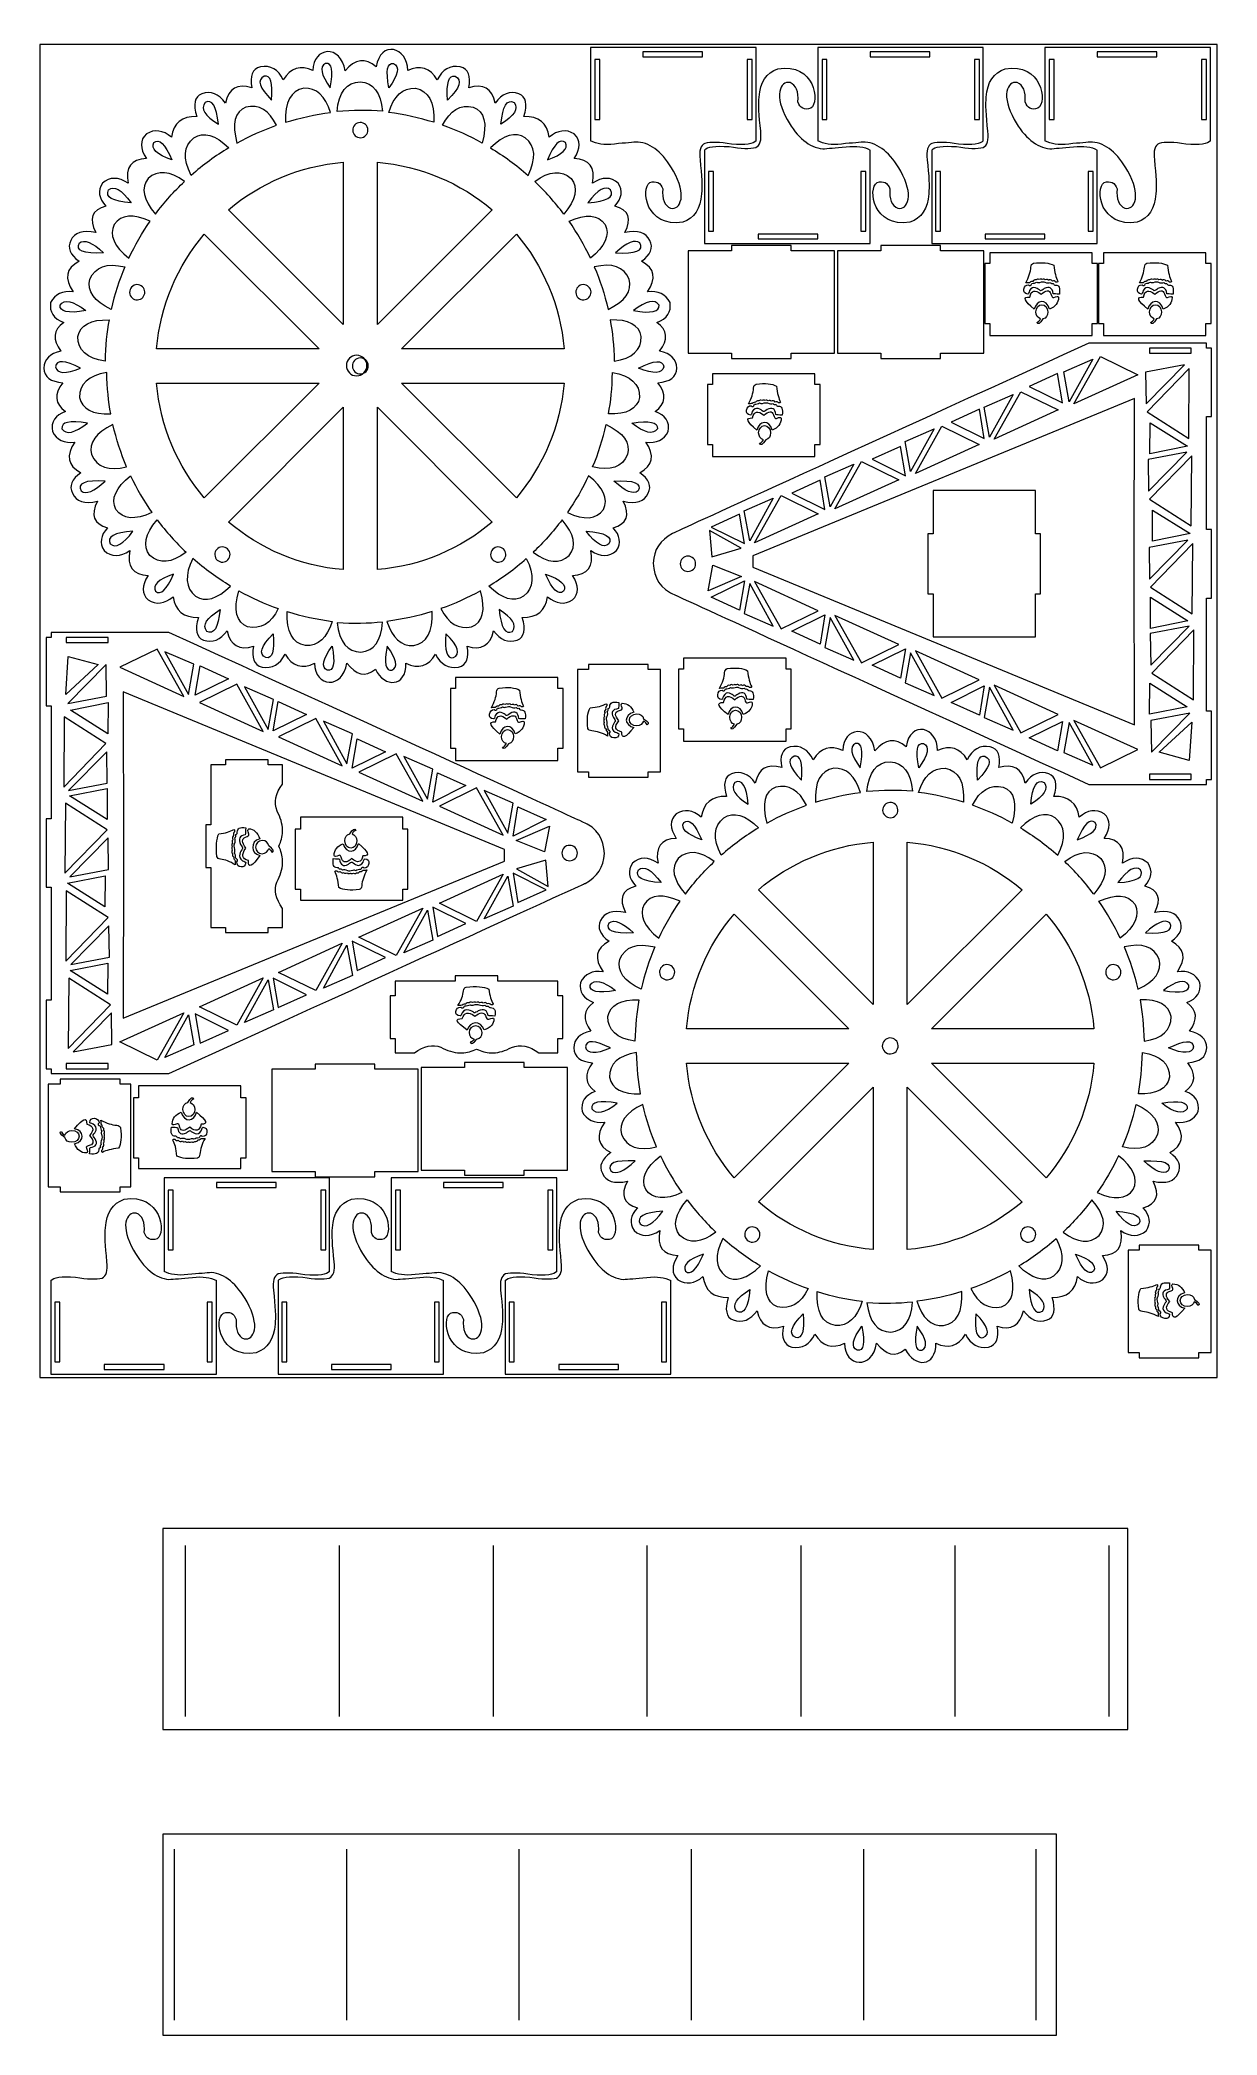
# Model space of a CAD drawing. Header units: centimetres. Extents: x -35 to 33, y -75 to 42.
import ezdxf

# ---------------------------------------------------------------- set-up
doc = ezdxf.new("R2010")
doc.units = ezdxf.units.CM
doc.header["$MEASUREMENT"] = 0
doc.layers.add('Capa 1', color=7, linetype='Continuous')

msp = doc.modelspace()

# ---------------------------------------------------------------- linework, layer by layer
at = {"layer": 'Capa 1', "color": 242, "lineweight": 20}
for points in [[(-34.60143, -35.74001), (-34.31143, -35.74001), (-34.31143, -32.25001), (-34.60143, -32.25001), (-34.60143, -35.74001)], [(-25.69157, -35.74001), (-25.40157, -35.74001), (-25.40157, -32.25001), (-25.69157, -32.25001), (-25.69157, -35.74001)], [(-21.32109, -35.74001), (-21.03109, -35.74001), (-21.03109, -32.25001), (-21.32109, -32.25001), (-21.32109, -35.74001)], [(-12.41123, -35.74001), (-12.12123, -35.74001), (-12.12123, -32.25001), (-12.41123, -32.25001), (-12.41123, -35.74001)], [(-8.04075, -35.74001), (-7.75075, -35.74001), (-7.75075, -32.25001), (-8.04075, -32.25001), (-8.04075, -35.74001)], [(0.86911, -35.74001), (1.15911, -35.74001), (1.15911, -32.25001), (0.86911, -32.25001), (0.86911, -35.74001)]]:
    msp.add_lwpolyline(points, close=True, dxfattribs=at)
at = {"layer": 'Capa 1', "color": 250, "lineweight": 20}
for points in [[(-28.27471, -57.22989), (28.13451, -57.22989), (28.13451, -45.48239), (-28.27471, -45.48239), (-28.27471, -57.22989)], [(-28.27471, -75.09751), (23.95405, -75.09751), (23.95405, -63.35001), (-28.27471, -63.35001), (-28.27471, -75.09751)]]:
    msp.add_lwpolyline(points, close=True, dxfattribs=at)
at = {"layer": 'Capa 1', "color": 242, "lineweight": 20}
for points, knots in [([(-35.46958, 41.25672), (-35.46958, 41.25672), (33.34861, 41.25672), (33.34861, 41.25672), (33.34861, 41.25672), (33.34861, 41.25672), (33.34861, -36.66365), (33.34861, -36.66365), (33.34861, -36.66365), (33.34861, -36.66365), (-35.46958, -36.66365), (-35.46958, -36.66365), (-35.46958, -36.66365), (-35.46958, -36.66365), (-35.46958, 41.25672), (-35.46958, 41.25672)], [0, 0, 0, 0, 0.2, 0.2, 0.2, 0.2, 0.4, 0.4, 0.4, 0.4, 0.6, 0.6, 0.6, 0.6, 1, 1, 1, 1]), ([(6.3962, 35.63284), (6.3962, 35.63284), (6.3962, 41.09484), (6.3962, 41.09484), (6.3962, 41.09484), (6.3962, 41.09484), (-3.27433, 41.09484), (-3.27433, 41.09484), (-3.27433, 41.09484), (-3.27433, 41.09484), (-3.27433, 35.63284), (-3.27433, 35.63284)], [0, 0, 0, 0, 0.25, 0.25, 0.25, 0.25, 0.5, 0.5, 0.5, 0.5, 1, 1, 1, 1]), ([(-0.21551, 40.54142), (-0.21551, 40.54142), (-0.21551, 40.83142), (-0.21551, 40.83142), (-0.21551, 40.83142), (-0.21551, 40.83142), (3.27449, 40.83142), (3.27449, 40.83142), (3.27449, 40.83142), (3.27449, 40.83142), (3.27449, 40.54142), (3.27449, 40.54142), (3.27449, 40.54142), (3.27449, 40.54142), (-0.21551, 40.54142), (-0.21551, 40.54142)], [0, 0, 0, 0, 0.2, 0.2, 0.2, 0.2, 0.4, 0.4, 0.4, 0.4, 0.6, 0.6, 0.6, 0.6, 1, 1, 1, 1]), ([(19.67654, 35.63284), (19.67654, 35.63284), (19.67654, 41.09484), (19.67654, 41.09484), (19.67654, 41.09484), (19.67654, 41.09484), (10.00601, 41.09484), (10.00601, 41.09484), (10.00601, 41.09484), (10.00601, 41.09484), (10.00601, 35.63284), (10.00601, 35.63284)], [0, 0, 0, 0, 0.25, 0.25, 0.25, 0.25, 0.5, 0.5, 0.5, 0.5, 1, 1, 1, 1]), ([(13.06483, 40.54142), (13.06483, 40.54142), (13.06483, 40.83142), (13.06483, 40.83142), (13.06483, 40.83142), (13.06483, 40.83142), (16.55483, 40.83142), (16.55483, 40.83142), (16.55483, 40.83142), (16.55483, 40.83142), (16.55483, 40.54142), (16.55483, 40.54142), (16.55483, 40.54142), (16.55483, 40.54142), (13.06483, 40.54142), (13.06483, 40.54142)], [0, 0, 0, 0, 0.2, 0.2, 0.2, 0.2, 0.4, 0.4, 0.4, 0.4, 0.6, 0.6, 0.6, 0.6, 1, 1, 1, 1]), ([(32.95688, 35.63284), (32.95688, 35.63284), (32.95688, 41.09484), (32.95688, 41.09484), (32.95688, 41.09484), (32.95688, 41.09484), (23.28635, 41.09484), (23.28635, 41.09484), (23.28635, 41.09484), (23.28635, 41.09484), (23.28635, 35.63284), (23.28635, 35.63284)], [0, 0, 0, 0, 0.25, 0.25, 0.25, 0.25, 0.5, 0.5, 0.5, 0.5, 1, 1, 1, 1]), ([(26.34517, 40.54142), (26.34517, 40.54142), (26.34517, 40.83142), (26.34517, 40.83142), (26.34517, 40.83142), (26.34517, 40.83142), (29.83517, 40.83142), (29.83517, 40.83142), (29.83517, 40.83142), (29.83517, 40.83142), (29.83517, 40.54142), (29.83517, 40.54142), (29.83517, 40.54142), (29.83517, 40.54142), (26.34517, 40.54142), (26.34517, 40.54142)], [0, 0, 0, 0, 0.2, 0.2, 0.2, 0.2, 0.4, 0.4, 0.4, 0.4, 0.6, 0.6, 0.6, 0.6, 1, 1, 1, 1]), ([(-2.73744, 36.88759), (-2.73744, 36.88759), (-3.02744, 36.88759), (-3.02744, 36.88759), (-3.02744, 36.88759), (-3.02744, 36.88759), (-3.02744, 40.37759), (-3.02744, 40.37759), (-3.02744, 40.37759), (-3.02744, 40.37759), (-2.73744, 40.37759), (-2.73744, 40.37759), (-2.73744, 40.37759), (-2.73744, 40.37759), (-2.73744, 36.88759), (-2.73744, 36.88759)], [0, 0, 0, 0, 0.2, 0.2, 0.2, 0.2, 0.4, 0.4, 0.4, 0.4, 0.6, 0.6, 0.6, 0.6, 1, 1, 1, 1]), ([(3.39074, 35.09298), (3.53402, 35.28777), (4.01413, 35.35391), (4.83107, 35.29142), (4.83107, 35.29142), (5.5192, 35.17241), (6.03734, 35.15698), (6.3855, 35.24511), (6.3855, 35.24511), (6.63174, 35.3525), (6.72545, 35.67001), (6.66662, 36.19762), (6.66662, 36.19762), (6.56192, 37.13389), (6.53106, 37.79644), (6.57404, 38.18528), (6.57404, 38.18528), (6.63576, 39.06278), (7.00288, 39.6162), (7.67538, 39.84554), (7.67538, 39.84554), (9.8086, 40.21362), (10.17004, 37.89748), (9.5936, 37.53375), (9.5936, 37.53375), (9.22489, 37.4144), (8.97465, 37.53898), (8.84286, 37.90749), (8.84286, 37.90749), (8.89607, 38.51397), (8.74283, 38.8899), (8.38315, 39.03528), (8.38315, 39.03528), (8.07138, 39.08913), (7.86963, 38.91274), (7.77791, 38.50611), (7.77791, 38.50611), (7.70279, 38.10648), (7.84721, 37.56187), (8.21117, 36.8723), (8.21117, 36.8723), (8.81687, 35.80658), (9.5103, 35.23773), (10.29146, 35.16574), (10.29146, 35.16574), (10.56958, 35.18175), (11.02819, 35.22033), (11.6673, 35.28148), (11.6673, 35.28148), (12.26187, 35.3472), (12.72652, 35.28437), (13.06127, 35.09298)], [0, 0, 0, 0, 0.071428571, 0.071428571, 0.071428571, 0.071428571, 0.142857143, 0.142857143, 0.142857143, 0.142857143, 0.214285714, 0.214285714, 0.214285714, 0.214285714, 0.285714286, 0.285714286, 0.285714286, 0.285714286, 0.357142857, 0.357142857, 0.357142857, 0.357142857, 0.428571429, 0.428571429, 0.428571429, 0.428571429, 0.5, 0.5, 0.5, 0.5, 0.571428571, 0.571428571, 0.571428571, 0.571428571, 0.642857143, 0.642857143, 0.642857143, 0.642857143, 0.714285714, 0.714285714, 0.714285714, 0.714285714, 0.785714286, 0.785714286, 0.785714286, 0.785714286, 0.857142857, 0.857142857, 0.857142857, 0.857142857, 1, 1, 1, 1]), ([(6.17242, 36.88759), (6.17242, 36.88759), (5.88242, 36.88759), (5.88242, 36.88759), (5.88242, 36.88759), (5.88242, 36.88759), (5.88242, 40.37759), (5.88242, 40.37759), (5.88242, 40.37759), (5.88242, 40.37759), (6.17242, 40.37759), (6.17242, 40.37759), (6.17242, 40.37759), (6.17242, 40.37759), (6.17242, 36.88759), (6.17242, 36.88759)], [0, 0, 0, 0, 0.2, 0.2, 0.2, 0.2, 0.4, 0.4, 0.4, 0.4, 0.6, 0.6, 0.6, 0.6, 1, 1, 1, 1]), ([(10.5429, 36.88759), (10.5429, 36.88759), (10.2529, 36.88759), (10.2529, 36.88759), (10.2529, 36.88759), (10.2529, 36.88759), (10.2529, 40.37759), (10.2529, 40.37759), (10.2529, 40.37759), (10.2529, 40.37759), (10.5429, 40.37759), (10.5429, 40.37759), (10.5429, 40.37759), (10.5429, 40.37759), (10.5429, 36.88759), (10.5429, 36.88759)], [0, 0, 0, 0, 0.2, 0.2, 0.2, 0.2, 0.4, 0.4, 0.4, 0.4, 0.6, 0.6, 0.6, 0.6, 1, 1, 1, 1]), ([(16.67108, 35.09298), (16.81436, 35.28777), (17.29447, 35.35391), (18.11141, 35.29142), (18.11141, 35.29142), (18.79954, 35.17241), (19.31768, 35.15698), (19.66584, 35.24511), (19.66584, 35.24511), (19.91208, 35.3525), (20.00579, 35.67001), (19.94696, 36.19762), (19.94696, 36.19762), (19.84226, 37.13389), (19.8114, 37.79644), (19.85438, 38.18528), (19.85438, 38.18528), (19.9161, 39.06278), (20.28322, 39.6162), (20.95572, 39.84554), (20.95572, 39.84554), (23.08894, 40.21362), (23.45038, 37.89748), (22.87394, 37.53375), (22.87394, 37.53375), (22.50523, 37.4144), (22.25499, 37.53898), (22.1232, 37.90749), (22.1232, 37.90749), (22.17641, 38.51397), (22.02317, 38.8899), (21.66349, 39.03528), (21.66349, 39.03528), (21.35172, 39.08913), (21.14997, 38.91274), (21.05825, 38.50611), (21.05825, 38.50611), (20.98313, 38.10648), (21.12755, 37.56187), (21.49151, 36.8723), (21.49151, 36.8723), (22.09721, 35.80658), (22.79064, 35.23773), (23.5718, 35.16574), (23.5718, 35.16574), (23.84992, 35.18175), (24.30853, 35.22033), (24.94764, 35.28148), (24.94764, 35.28148), (25.54221, 35.3472), (26.00686, 35.28437), (26.34161, 35.09298)], [0, 0, 0, 0, 0.071428571, 0.071428571, 0.071428571, 0.071428571, 0.142857143, 0.142857143, 0.142857143, 0.142857143, 0.214285714, 0.214285714, 0.214285714, 0.214285714, 0.285714286, 0.285714286, 0.285714286, 0.285714286, 0.357142857, 0.357142857, 0.357142857, 0.357142857, 0.428571429, 0.428571429, 0.428571429, 0.428571429, 0.5, 0.5, 0.5, 0.5, 0.571428571, 0.571428571, 0.571428571, 0.571428571, 0.642857143, 0.642857143, 0.642857143, 0.642857143, 0.714285714, 0.714285714, 0.714285714, 0.714285714, 0.785714286, 0.785714286, 0.785714286, 0.785714286, 0.857142857, 0.857142857, 0.857142857, 0.857142857, 1, 1, 1, 1]), ([(19.45276, 36.88759), (19.45276, 36.88759), (19.16276, 36.88759), (19.16276, 36.88759), (19.16276, 36.88759), (19.16276, 36.88759), (19.16276, 40.37759), (19.16276, 40.37759), (19.16276, 40.37759), (19.16276, 40.37759), (19.45276, 40.37759), (19.45276, 40.37759), (19.45276, 40.37759), (19.45276, 40.37759), (19.45276, 36.88759), (19.45276, 36.88759)], [0, 0, 0, 0, 0.2, 0.2, 0.2, 0.2, 0.4, 0.4, 0.4, 0.4, 0.6, 0.6, 0.6, 0.6, 1, 1, 1, 1]), ([(23.82324, 36.88759), (23.82324, 36.88759), (23.53324, 36.88759), (23.53324, 36.88759), (23.53324, 36.88759), (23.53324, 36.88759), (23.53324, 40.37759), (23.53324, 40.37759), (23.53324, 40.37759), (23.53324, 40.37759), (23.82324, 40.37759), (23.82324, 40.37759), (23.82324, 40.37759), (23.82324, 40.37759), (23.82324, 36.88759), (23.82324, 36.88759)], [0, 0, 0, 0, 0.2, 0.2, 0.2, 0.2, 0.4, 0.4, 0.4, 0.4, 0.6, 0.6, 0.6, 0.6, 1, 1, 1, 1]), ([(32.7331, 36.88759), (32.7331, 36.88759), (32.4431, 36.88759), (32.4431, 36.88759), (32.4431, 36.88759), (32.4431, 36.88759), (32.4431, 40.37759), (32.4431, 40.37759), (32.4431, 40.37759), (32.4431, 40.37759), (32.7331, 40.37759), (32.7331, 40.37759), (32.7331, 40.37759), (32.7331, 40.37759), (32.7331, 36.88759), (32.7331, 36.88759)], [0, 0, 0, 0, 0.2, 0.2, 0.2, 0.2, 0.4, 0.4, 0.4, 0.4, 0.6, 0.6, 0.6, 0.6, 1, 1, 1, 1]), ([(6.3962, 35.63284), (6.25292, 35.43805), (5.77281, 35.37191), (4.95587, 35.4344), (4.95587, 35.4344), (4.26774, 35.55341), (3.7496, 35.56884), (3.40144, 35.48071), (3.40144, 35.48071), (3.1552, 35.37332), (3.06149, 35.05581), (3.12032, 34.5282), (3.12032, 34.5282), (3.22502, 33.59193), (3.25588, 32.92938), (3.2129, 32.54054), (3.2129, 32.54054), (3.15118, 31.66304), (2.78406, 31.10962), (2.11156, 30.88028), (2.11156, 30.88028), (-0.02166, 30.5122), (-0.3831, 32.82834), (0.19334, 33.19207), (0.19334, 33.19207), (0.56205, 33.31142), (0.81229, 33.18684), (0.94408, 32.81833), (0.94408, 32.81833), (0.89087, 32.21185), (1.04411, 31.83592), (1.40379, 31.69054), (1.40379, 31.69054), (1.71556, 31.63669), (1.91731, 31.81308), (2.00903, 32.21971), (2.00903, 32.21971), (2.08415, 32.61934), (1.93973, 33.16395), (1.57577, 33.85352), (1.57577, 33.85352), (0.97007, 34.91924), (0.27664, 35.48809), (-0.50452, 35.56008), (-0.50452, 35.56008), (-0.78264, 35.54407), (-1.24125, 35.50549), (-1.88036, 35.44434), (-1.88036, 35.44434), (-2.47493, 35.37862), (-2.93958, 35.44145), (-3.27433, 35.63284)], [0, 0, 0, 0, 0.071428571, 0.071428571, 0.071428571, 0.071428571, 0.142857143, 0.142857143, 0.142857143, 0.142857143, 0.214285714, 0.214285714, 0.214285714, 0.214285714, 0.285714286, 0.285714286, 0.285714286, 0.285714286, 0.357142857, 0.357142857, 0.357142857, 0.357142857, 0.428571429, 0.428571429, 0.428571429, 0.428571429, 0.5, 0.5, 0.5, 0.5, 0.571428571, 0.571428571, 0.571428571, 0.571428571, 0.642857143, 0.642857143, 0.642857143, 0.642857143, 0.714285714, 0.714285714, 0.714285714, 0.714285714, 0.785714286, 0.785714286, 0.785714286, 0.785714286, 0.857142857, 0.857142857, 0.857142857, 0.857142857, 1, 1, 1, 1]), ([(3.39074, 35.09298), (3.39074, 35.09298), (3.39074, 29.63098), (3.39074, 29.63098), (3.39074, 29.63098), (3.39074, 29.63098), (13.06127, 29.63098), (13.06127, 29.63098), (13.06127, 29.63098), (13.06127, 29.63098), (13.06127, 35.09298), (13.06127, 35.09298)], [0, 0, 0, 0, 0.25, 0.25, 0.25, 0.25, 0.5, 0.5, 0.5, 0.5, 1, 1, 1, 1]), ([(19.67654, 35.63284), (19.53326, 35.43805), (19.05315, 35.37191), (18.23621, 35.4344), (18.23621, 35.4344), (17.54808, 35.55341), (17.02994, 35.56884), (16.68178, 35.48071), (16.68178, 35.48071), (16.43554, 35.37332), (16.34183, 35.05581), (16.40066, 34.5282), (16.40066, 34.5282), (16.50536, 33.59193), (16.53622, 32.92938), (16.49324, 32.54054), (16.49324, 32.54054), (16.43152, 31.66304), (16.0644, 31.10962), (15.3919, 30.88028), (15.3919, 30.88028), (13.25868, 30.5122), (12.89724, 32.82834), (13.47368, 33.19207), (13.47368, 33.19207), (13.84239, 33.31142), (14.09263, 33.18684), (14.22442, 32.81833), (14.22442, 32.81833), (14.17121, 32.21185), (14.32445, 31.83592), (14.68413, 31.69054), (14.68413, 31.69054), (14.9959, 31.63669), (15.19765, 31.81308), (15.28937, 32.21971), (15.28937, 32.21971), (15.36449, 32.61934), (15.22007, 33.16395), (14.85611, 33.85352), (14.85611, 33.85352), (14.25041, 34.91924), (13.55698, 35.48809), (12.77582, 35.56008), (12.77582, 35.56008), (12.4977, 35.54407), (12.03909, 35.50549), (11.39998, 35.44434), (11.39998, 35.44434), (10.80541, 35.37862), (10.34076, 35.44145), (10.00601, 35.63284)], [0, 0, 0, 0, 0.071428571, 0.071428571, 0.071428571, 0.071428571, 0.142857143, 0.142857143, 0.142857143, 0.142857143, 0.214285714, 0.214285714, 0.214285714, 0.214285714, 0.285714286, 0.285714286, 0.285714286, 0.285714286, 0.357142857, 0.357142857, 0.357142857, 0.357142857, 0.428571429, 0.428571429, 0.428571429, 0.428571429, 0.5, 0.5, 0.5, 0.5, 0.571428571, 0.571428571, 0.571428571, 0.571428571, 0.642857143, 0.642857143, 0.642857143, 0.642857143, 0.714285714, 0.714285714, 0.714285714, 0.714285714, 0.785714286, 0.785714286, 0.785714286, 0.785714286, 0.857142857, 0.857142857, 0.857142857, 0.857142857, 1, 1, 1, 1]), ([(16.67108, 35.09298), (16.67108, 35.09298), (16.67108, 29.63098), (16.67108, 29.63098), (16.67108, 29.63098), (16.67108, 29.63098), (26.34161, 29.63098), (26.34161, 29.63098), (26.34161, 29.63098), (26.34161, 29.63098), (26.34161, 35.09298), (26.34161, 35.09298)], [0, 0, 0, 0, 0.25, 0.25, 0.25, 0.25, 0.5, 0.5, 0.5, 0.5, 1, 1, 1, 1]), ([(32.95688, 35.63284), (32.8136, 35.43805), (32.33349, 35.37191), (31.51655, 35.4344), (31.51655, 35.4344), (30.82842, 35.55341), (30.31028, 35.56884), (29.96212, 35.48071), (29.96212, 35.48071), (29.71588, 35.37332), (29.62217, 35.05581), (29.681, 34.5282), (29.681, 34.5282), (29.7857, 33.59193), (29.81656, 32.92938), (29.77358, 32.54054), (29.77358, 32.54054), (29.71186, 31.66304), (29.34474, 31.10962), (28.67224, 30.88028), (28.67224, 30.88028), (26.53902, 30.5122), (26.17758, 32.82834), (26.75402, 33.19207), (26.75402, 33.19207), (27.12273, 33.31142), (27.37297, 33.18684), (27.50476, 32.81833), (27.50476, 32.81833), (27.45155, 32.21185), (27.60479, 31.83592), (27.96447, 31.69054), (27.96447, 31.69054), (28.27624, 31.63669), (28.47799, 31.81308), (28.56971, 32.21971), (28.56971, 32.21971), (28.64483, 32.61934), (28.50041, 33.16395), (28.13645, 33.85352), (28.13645, 33.85352), (27.53075, 34.91924), (26.83732, 35.48809), (26.05616, 35.56008), (26.05616, 35.56008), (25.77804, 35.54407), (25.31943, 35.50549), (24.68032, 35.44434), (24.68032, 35.44434), (24.08575, 35.37862), (23.6211, 35.44145), (23.28635, 35.63284)], [0, 0, 0, 0, 0.071428571, 0.071428571, 0.071428571, 0.071428571, 0.142857143, 0.142857143, 0.142857143, 0.142857143, 0.214285714, 0.214285714, 0.214285714, 0.214285714, 0.285714286, 0.285714286, 0.285714286, 0.285714286, 0.357142857, 0.357142857, 0.357142857, 0.357142857, 0.428571429, 0.428571429, 0.428571429, 0.428571429, 0.5, 0.5, 0.5, 0.5, 0.571428571, 0.571428571, 0.571428571, 0.571428571, 0.642857143, 0.642857143, 0.642857143, 0.642857143, 0.714285714, 0.714285714, 0.714285714, 0.714285714, 0.785714286, 0.785714286, 0.785714286, 0.785714286, 0.857142857, 0.857142857, 0.857142857, 0.857142857, 1, 1, 1, 1]), ([(3.61452, 33.83823), (3.61452, 33.83823), (3.90452, 33.83823), (3.90452, 33.83823), (3.90452, 33.83823), (3.90452, 33.83823), (3.90452, 30.34823), (3.90452, 30.34823), (3.90452, 30.34823), (3.90452, 30.34823), (3.61452, 30.34823), (3.61452, 30.34823), (3.61452, 30.34823), (3.61452, 30.34823), (3.61452, 33.83823), (3.61452, 33.83823)], [0, 0, 0, 0, 0.2, 0.2, 0.2, 0.2, 0.4, 0.4, 0.4, 0.4, 0.6, 0.6, 0.6, 0.6, 1, 1, 1, 1]), ([(12.52438, 33.83823), (12.52438, 33.83823), (12.81438, 33.83823), (12.81438, 33.83823), (12.81438, 33.83823), (12.81438, 33.83823), (12.81438, 30.34823), (12.81438, 30.34823), (12.81438, 30.34823), (12.81438, 30.34823), (12.52438, 30.34823), (12.52438, 30.34823), (12.52438, 30.34823), (12.52438, 30.34823), (12.52438, 33.83823), (12.52438, 33.83823)], [0, 0, 0, 0, 0.2, 0.2, 0.2, 0.2, 0.4, 0.4, 0.4, 0.4, 0.6, 0.6, 0.6, 0.6, 1, 1, 1, 1]), ([(16.89486, 33.83823), (16.89486, 33.83823), (17.18486, 33.83823), (17.18486, 33.83823), (17.18486, 33.83823), (17.18486, 33.83823), (17.18486, 30.34823), (17.18486, 30.34823), (17.18486, 30.34823), (17.18486, 30.34823), (16.89486, 30.34823), (16.89486, 30.34823), (16.89486, 30.34823), (16.89486, 30.34823), (16.89486, 33.83823), (16.89486, 33.83823)], [0, 0, 0, 0, 0.2, 0.2, 0.2, 0.2, 0.4, 0.4, 0.4, 0.4, 0.6, 0.6, 0.6, 0.6, 1, 1, 1, 1]), ([(25.80472, 33.83823), (25.80472, 33.83823), (26.09472, 33.83823), (26.09472, 33.83823), (26.09472, 33.83823), (26.09472, 33.83823), (26.09472, 30.34823), (26.09472, 30.34823), (26.09472, 30.34823), (26.09472, 30.34823), (25.80472, 30.34823), (25.80472, 30.34823), (25.80472, 30.34823), (25.80472, 30.34823), (25.80472, 33.83823), (25.80472, 33.83823)], [0, 0, 0, 0, 0.2, 0.2, 0.2, 0.2, 0.4, 0.4, 0.4, 0.4, 0.6, 0.6, 0.6, 0.6, 1, 1, 1, 1]), ([(8.45722, 23.2161), (8.45722, 23.2161), (8.45722, 22.95952), (8.45722, 22.95952), (8.45722, 22.95952), (8.45722, 22.95952), (8.45722, 22.9161), (8.45722, 22.9161), (8.45722, 22.9161), (8.45722, 22.9161), (4.95722, 22.9161), (4.95722, 22.9161), (4.95722, 22.9161), (4.95722, 22.9161), (4.95722, 22.95952), (4.95722, 22.95952), (4.95722, 22.95952), (4.95722, 22.95952), (4.95722, 23.2161), (4.95722, 23.2161), (4.95722, 23.2161), (4.95722, 23.2161), (2.43221, 23.2161), (2.43221, 23.2161), (2.43221, 23.2161), (2.43221, 23.2161), (2.43221, 29.20294), (2.43221, 29.20294), (2.43221, 29.20294), (2.43221, 29.20294), (4.95722, 29.20294), (4.95722, 29.20294), (4.95722, 29.20294), (4.95722, 29.20294), (4.95722, 29.45952), (4.95722, 29.45952), (4.95722, 29.45952), (4.95722, 29.45952), (4.95722, 29.50294), (4.95722, 29.50294), (4.95722, 29.50294), (4.95722, 29.50294), (8.45722, 29.50294), (8.45722, 29.50294), (8.45722, 29.50294), (8.45722, 29.50294), (8.45722, 29.45952), (8.45722, 29.45952), (8.45722, 29.45952), (8.45722, 29.45952), (8.45722, 29.20294), (8.45722, 29.20294), (8.45722, 29.20294), (8.45722, 29.20294), (10.98222, 29.20294), (10.98222, 29.20294), (10.98222, 29.20294), (10.98222, 29.20294), (10.98222, 23.2161), (10.98222, 23.2161), (10.98222, 23.2161), (10.98222, 23.2161), (8.45722, 23.2161), (8.45722, 23.2161)], [0, 0, 0, 0, 0.058823529, 0.058823529, 0.058823529, 0.058823529, 0.117647059, 0.117647059, 0.117647059, 0.117647059, 0.176470588, 0.176470588, 0.176470588, 0.176470588, 0.235294118, 0.235294118, 0.235294118, 0.235294118, 0.294117647, 0.294117647, 0.294117647, 0.294117647, 0.352941176, 0.352941176, 0.352941176, 0.352941176, 0.411764706, 0.411764706, 0.411764706, 0.411764706, 0.470588235, 0.470588235, 0.470588235, 0.470588235, 0.529411765, 0.529411765, 0.529411765, 0.529411765, 0.588235294, 0.588235294, 0.588235294, 0.588235294, 0.647058824, 0.647058824, 0.647058824, 0.647058824, 0.705882353, 0.705882353, 0.705882353, 0.705882353, 0.764705882, 0.764705882, 0.764705882, 0.764705882, 0.823529412, 0.823529412, 0.823529412, 0.823529412, 0.882352941, 0.882352941, 0.882352941, 0.882352941, 1, 1, 1, 1]), ([(10.00245, 30.1844), (10.00245, 30.1844), (10.00245, 29.8944), (10.00245, 29.8944), (10.00245, 29.8944), (10.00245, 29.8944), (6.51245, 29.8944), (6.51245, 29.8944), (6.51245, 29.8944), (6.51245, 29.8944), (6.51245, 30.1844), (6.51245, 30.1844), (6.51245, 30.1844), (6.51245, 30.1844), (10.00245, 30.1844), (10.00245, 30.1844)], [0, 0, 0, 0, 0.2, 0.2, 0.2, 0.2, 0.4, 0.4, 0.4, 0.4, 0.6, 0.6, 0.6, 0.6, 1, 1, 1, 1]), ([(17.18847, 23.2161), (17.18847, 23.2161), (17.18847, 22.95952), (17.18847, 22.95952), (17.18847, 22.95952), (17.18847, 22.95952), (17.18847, 22.9161), (17.18847, 22.9161), (17.18847, 22.9161), (17.18847, 22.9161), (13.68847, 22.9161), (13.68847, 22.9161), (13.68847, 22.9161), (13.68847, 22.9161), (13.68847, 22.95952), (13.68847, 22.95952), (13.68847, 22.95952), (13.68847, 22.95952), (13.68847, 23.2161), (13.68847, 23.2161), (13.68847, 23.2161), (13.68847, 23.2161), (11.16346, 23.2161), (11.16346, 23.2161), (11.16346, 23.2161), (11.16346, 23.2161), (11.16346, 29.20294), (11.16346, 29.20294), (11.16346, 29.20294), (11.16346, 29.20294), (13.68847, 29.20294), (13.68847, 29.20294), (13.68847, 29.20294), (13.68847, 29.20294), (13.68847, 29.45952), (13.68847, 29.45952), (13.68847, 29.45952), (13.68847, 29.45952), (13.68847, 29.50294), (13.68847, 29.50294), (13.68847, 29.50294), (13.68847, 29.50294), (17.18847, 29.50294), (17.18847, 29.50294), (17.18847, 29.50294), (17.18847, 29.50294), (17.18847, 29.45952), (17.18847, 29.45952), (17.18847, 29.45952), (17.18847, 29.45952), (17.18847, 29.20294), (17.18847, 29.20294), (17.18847, 29.20294), (17.18847, 29.20294), (19.71347, 29.20294), (19.71347, 29.20294), (19.71347, 29.20294), (19.71347, 29.20294), (19.71347, 23.2161), (19.71347, 23.2161), (19.71347, 23.2161), (19.71347, 23.2161), (17.18847, 23.2161), (17.18847, 23.2161)], [0, 0, 0, 0, 0.058823529, 0.058823529, 0.058823529, 0.058823529, 0.117647059, 0.117647059, 0.117647059, 0.117647059, 0.176470588, 0.176470588, 0.176470588, 0.176470588, 0.235294118, 0.235294118, 0.235294118, 0.235294118, 0.294117647, 0.294117647, 0.294117647, 0.294117647, 0.352941176, 0.352941176, 0.352941176, 0.352941176, 0.411764706, 0.411764706, 0.411764706, 0.411764706, 0.470588235, 0.470588235, 0.470588235, 0.470588235, 0.529411765, 0.529411765, 0.529411765, 0.529411765, 0.588235294, 0.588235294, 0.588235294, 0.588235294, 0.647058824, 0.647058824, 0.647058824, 0.647058824, 0.705882353, 0.705882353, 0.705882353, 0.705882353, 0.764705882, 0.764705882, 0.764705882, 0.764705882, 0.823529412, 0.823529412, 0.823529412, 0.823529412, 0.882352941, 0.882352941, 0.882352941, 0.882352941, 1, 1, 1, 1]), ([(23.28279, 30.1844), (23.28279, 30.1844), (23.28279, 29.8944), (23.28279, 29.8944), (23.28279, 29.8944), (23.28279, 29.8944), (19.79279, 29.8944), (19.79279, 29.8944), (19.79279, 29.8944), (19.79279, 29.8944), (19.79279, 30.1844), (19.79279, 30.1844), (19.79279, 30.1844), (19.79279, 30.1844), (23.28279, 30.1844), (23.28279, 30.1844)], [0, 0, 0, 0, 0.2, 0.2, 0.2, 0.2, 0.4, 0.4, 0.4, 0.4, 0.6, 0.6, 0.6, 0.6, 1, 1, 1, 1]), ([(26.04993, 28.45183), (26.04993, 28.45183), (26.30651, 28.45183), (26.30651, 28.45183), (26.30651, 28.45183), (26.30651, 28.45183), (26.34993, 28.45183), (26.34993, 28.45183), (26.34993, 28.45183), (26.34993, 28.45183), (26.34993, 24.95183), (26.34993, 24.95183), (26.34993, 24.95183), (26.34993, 24.95183), (26.30651, 24.95183), (26.30651, 24.95183), (26.30651, 24.95183), (26.30651, 24.95183), (26.04993, 24.95183), (26.04993, 24.95183), (26.04993, 24.95183), (26.04993, 24.95183), (26.04993, 24.243), (26.04993, 24.243), (26.04993, 24.243), (26.04993, 24.243), (20.06309, 24.243), (20.06309, 24.243), (20.06309, 24.243), (20.06309, 24.243), (20.06309, 24.95183), (20.06309, 24.95183), (20.06309, 24.95183), (20.06309, 24.95183), (19.80651, 24.95183), (19.80651, 24.95183), (19.80651, 24.95183), (19.80651, 24.95183), (19.76309, 24.95183), (19.76309, 24.95183), (19.76309, 24.95183), (19.76309, 24.95183), (19.76309, 28.45183), (19.76309, 28.45183), (19.76309, 28.45183), (19.76309, 28.45183), (19.80651, 28.45183), (19.80651, 28.45183), (19.80651, 28.45183), (19.80651, 28.45183), (20.06309, 28.45183), (20.06309, 28.45183), (20.06309, 28.45183), (20.06309, 28.45183), (20.06309, 29.08488), (20.06309, 29.08488), (20.06309, 29.08488), (20.06309, 29.08488), (26.04993, 29.08488), (26.04993, 29.08488), (26.04993, 29.08488), (26.04993, 29.08488), (26.04993, 28.45183), (26.04993, 28.45183)], [0, 0, 0, 0, 0.058823529, 0.058823529, 0.058823529, 0.058823529, 0.117647059, 0.117647059, 0.117647059, 0.117647059, 0.176470588, 0.176470588, 0.176470588, 0.176470588, 0.235294118, 0.235294118, 0.235294118, 0.235294118, 0.294117647, 0.294117647, 0.294117647, 0.294117647, 0.352941176, 0.352941176, 0.352941176, 0.352941176, 0.411764706, 0.411764706, 0.411764706, 0.411764706, 0.470588235, 0.470588235, 0.470588235, 0.470588235, 0.529411765, 0.529411765, 0.529411765, 0.529411765, 0.588235294, 0.588235294, 0.588235294, 0.588235294, 0.647058824, 0.647058824, 0.647058824, 0.647058824, 0.705882353, 0.705882353, 0.705882353, 0.705882353, 0.764705882, 0.764705882, 0.764705882, 0.764705882, 0.823529412, 0.823529412, 0.823529412, 0.823529412, 0.882352941, 0.882352941, 0.882352941, 0.882352941, 1, 1, 1, 1]), ([(23.92349, 27.37497), (24.00927, 27.36295), (24.04911, 27.37866), (24.043, 27.4221), (24.043, 27.4221), (23.92631, 27.62653), (23.84712, 27.93742), (23.8054, 28.35476), (23.8054, 28.35476), (23.53695, 28.50517), (23.13717, 28.54596), (22.60607, 28.47713), (22.60607, 28.47713), (22.51846, 28.44611), (22.47038, 28.37004), (22.4618, 28.24893), (22.4618, 28.24893), (22.44111, 27.96207), (22.34117, 27.65449), (22.16197, 27.32619), (22.16197, 27.32619), (22.23166, 27.33523), (22.2854, 27.33854), (22.32321, 27.33611), (22.32321, 27.33611), (22.36523, 27.32608), (22.40506, 27.34068), (22.44272, 27.37993), (22.44272, 27.37993), (22.46102, 27.40806), (22.50675, 27.41963), (22.57991, 27.41466), (22.57991, 27.41466), (22.60851, 27.48467), (22.66979, 27.51388), (22.76376, 27.5023), (22.76376, 27.5023), (22.81257, 27.55043), (22.87198, 27.55594), (22.94196, 27.51884), (22.94196, 27.51884), (23.04053, 27.551), (23.10275, 27.55321), (23.12863, 27.52546), (23.12863, 27.52546), (23.21327, 27.55926), (23.27174, 27.55099), (23.30401, 27.50065), (23.30401, 27.50065), (23.40748, 27.53778), (23.46876, 27.52952), (23.48788, 27.47585), (23.48788, 27.47585), (23.58413, 27.5315), (23.66239, 27.51441), (23.72265, 27.42458), (23.72265, 27.42458), (23.80124, 27.46136), (23.86819, 27.44483), (23.92349, 27.37497)], [0, 0, 0, 0, 0.0625, 0.0625, 0.0625, 0.0625, 0.125, 0.125, 0.125, 0.125, 0.1875, 0.1875, 0.1875, 0.1875, 0.25, 0.25, 0.25, 0.25, 0.3125, 0.3125, 0.3125, 0.3125, 0.375, 0.375, 0.375, 0.375, 0.4375, 0.4375, 0.4375, 0.4375, 0.5, 0.5, 0.5, 0.5, 0.5625, 0.5625, 0.5625, 0.5625, 0.625, 0.625, 0.625, 0.625, 0.6875, 0.6875, 0.6875, 0.6875, 0.75, 0.75, 0.75, 0.75, 0.8125, 0.8125, 0.8125, 0.8125, 0.875, 0.875, 0.875, 0.875, 1, 1, 1, 1]), ([(32.69265, 28.45183), (32.69265, 28.45183), (32.94923, 28.45183), (32.94923, 28.45183), (32.94923, 28.45183), (32.94923, 28.45183), (32.99265, 28.45183), (32.99265, 28.45183), (32.99265, 28.45183), (32.99265, 28.45183), (32.99265, 24.95183), (32.99265, 24.95183), (32.99265, 24.95183), (32.99265, 24.95183), (32.94923, 24.95183), (32.94923, 24.95183), (32.94923, 24.95183), (32.94923, 24.95183), (32.69265, 24.95183), (32.69265, 24.95183), (32.69265, 24.95183), (32.69265, 24.95183), (32.69265, 24.243), (32.69265, 24.243), (32.69265, 24.243), (32.69265, 24.243), (26.70581, 24.243), (26.70581, 24.243), (26.70581, 24.243), (26.70581, 24.243), (26.70581, 24.95183), (26.70581, 24.95183), (26.70581, 24.95183), (26.70581, 24.95183), (26.44923, 24.95183), (26.44923, 24.95183), (26.44923, 24.95183), (26.44923, 24.95183), (26.40581, 24.95183), (26.40581, 24.95183), (26.40581, 24.95183), (26.40581, 24.95183), (26.40581, 28.45183), (26.40581, 28.45183), (26.40581, 28.45183), (26.40581, 28.45183), (26.44923, 28.45183), (26.44923, 28.45183), (26.44923, 28.45183), (26.44923, 28.45183), (26.70581, 28.45183), (26.70581, 28.45183), (26.70581, 28.45183), (26.70581, 28.45183), (26.70581, 29.08488), (26.70581, 29.08488), (26.70581, 29.08488), (26.70581, 29.08488), (32.69265, 29.08488), (32.69265, 29.08488), (32.69265, 29.08488), (32.69265, 29.08488), (32.69265, 28.45183), (32.69265, 28.45183)], [0, 0, 0, 0, 0.058823529, 0.058823529, 0.058823529, 0.058823529, 0.117647059, 0.117647059, 0.117647059, 0.117647059, 0.176470588, 0.176470588, 0.176470588, 0.176470588, 0.235294118, 0.235294118, 0.235294118, 0.235294118, 0.294117647, 0.294117647, 0.294117647, 0.294117647, 0.352941176, 0.352941176, 0.352941176, 0.352941176, 0.411764706, 0.411764706, 0.411764706, 0.411764706, 0.470588235, 0.470588235, 0.470588235, 0.470588235, 0.529411765, 0.529411765, 0.529411765, 0.529411765, 0.588235294, 0.588235294, 0.588235294, 0.588235294, 0.647058824, 0.647058824, 0.647058824, 0.647058824, 0.705882353, 0.705882353, 0.705882353, 0.705882353, 0.764705882, 0.764705882, 0.764705882, 0.764705882, 0.823529412, 0.823529412, 0.823529412, 0.823529412, 0.882352941, 0.882352941, 0.882352941, 0.882352941, 1, 1, 1, 1]), ([(30.56621, 27.37497), (30.65199, 27.36295), (30.69183, 27.37866), (30.68572, 27.4221), (30.68572, 27.4221), (30.56903, 27.62653), (30.48984, 27.93742), (30.44812, 28.35476), (30.44812, 28.35476), (30.17967, 28.50517), (29.77989, 28.54596), (29.24879, 28.47713), (29.24879, 28.47713), (29.16118, 28.44611), (29.1131, 28.37004), (29.10452, 28.24893), (29.10452, 28.24893), (29.08383, 27.96207), (28.98389, 27.65449), (28.80469, 27.32619), (28.80469, 27.32619), (28.87438, 27.33523), (28.92812, 27.33854), (28.96593, 27.33611), (28.96593, 27.33611), (29.00795, 27.32608), (29.04778, 27.34068), (29.08544, 27.37993), (29.08544, 27.37993), (29.10374, 27.40806), (29.14947, 27.41963), (29.22263, 27.41466), (29.22263, 27.41466), (29.25123, 27.48467), (29.31251, 27.51388), (29.40648, 27.5023), (29.40648, 27.5023), (29.45529, 27.55043), (29.5147, 27.55594), (29.58468, 27.51884), (29.58468, 27.51884), (29.68325, 27.551), (29.74547, 27.55321), (29.77135, 27.52546), (29.77135, 27.52546), (29.85599, 27.55926), (29.91446, 27.55099), (29.94673, 27.50065), (29.94673, 27.50065), (30.0502, 27.53778), (30.11148, 27.52952), (30.1306, 27.47585), (30.1306, 27.47585), (30.22685, 27.5315), (30.30511, 27.51441), (30.36537, 27.42458), (30.36537, 27.42458), (30.44396, 27.46136), (30.51091, 27.44483), (30.56621, 27.37497)], [0, 0, 0, 0, 0.0625, 0.0625, 0.0625, 0.0625, 0.125, 0.125, 0.125, 0.125, 0.1875, 0.1875, 0.1875, 0.1875, 0.25, 0.25, 0.25, 0.25, 0.3125, 0.3125, 0.3125, 0.3125, 0.375, 0.375, 0.375, 0.375, 0.4375, 0.4375, 0.4375, 0.4375, 0.5, 0.5, 0.5, 0.5, 0.5625, 0.5625, 0.5625, 0.5625, 0.625, 0.625, 0.625, 0.625, 0.6875, 0.6875, 0.6875, 0.6875, 0.75, 0.75, 0.75, 0.75, 0.8125, 0.8125, 0.8125, 0.8125, 0.875, 0.875, 0.875, 0.875, 1, 1, 1, 1]), ([(23.54869, 25.79246), (23.89764, 25.92859), (24.07396, 26.1579), (24.07764, 26.48038), (24.07764, 26.48038), (24.05813, 26.55742), (23.96526, 26.55576), (23.79902, 26.47542), (23.79902, 26.47542), (23.72375, 26.44767), (23.66813, 26.51988), (23.63213, 26.69205), (23.63213, 26.69205), (23.54416, 26.92664), (23.35228, 26.91727), (23.05651, 26.66394), (23.05651, 26.66394), (22.70711, 26.95478), (22.48648, 26.90076), (22.39461, 26.50188), (22.39461, 26.50188), (21.96574, 26.51257), (22.05436, 26.27499), (22.66048, 25.78913), (22.66048, 25.78913), (22.77409, 26.34467), (23.39202, 26.41485), (23.54869, 25.79246)], [0, 0, 0, 0, 0.125, 0.125, 0.125, 0.125, 0.25, 0.25, 0.25, 0.25, 0.375, 0.375, 0.375, 0.375, 0.5, 0.5, 0.5, 0.5, 0.625, 0.625, 0.625, 0.625, 0.75, 0.75, 0.75, 0.75, 1, 1, 1, 1]), ([(23.76366, 26.69371), (23.82565, 26.68232), (23.94776, 26.67349), (24.12999, 26.66721), (24.12999, 26.66721), (24.18081, 27.02597), (24.10492, 27.20236), (23.90229, 27.19639), (23.90229, 27.19639), (23.84677, 27.18855), (23.80246, 27.21997), (23.76934, 27.29065), (23.76934, 27.29065), (23.68714, 27.27459), (23.63056, 27.29223), (23.59962, 27.34356), (23.59962, 27.34356), (23.50996, 27.30332), (23.40153, 27.31435), (23.27433, 27.37664), (23.27433, 27.37664), (23.22075, 27.40442), (23.12222, 27.39725), (22.97873, 27.35514), (22.97873, 27.35514), (22.91726, 27.33894), (22.85974, 27.34611), (22.80618, 27.37664), (22.80618, 27.37664), (22.72827, 27.32437), (22.63068, 27.29791), (22.51342, 27.29726), (22.51342, 27.29726), (22.46232, 27.16238), (22.39868, 27.13537), (22.32249, 27.21624), (22.32249, 27.21624), (22.16631, 27.2186), (22.07674, 27.1315), (22.05377, 26.95496), (22.05377, 26.95496), (22.02903, 26.78406), (22.10824, 26.68925), (22.29137, 26.67053), (22.29137, 26.67053), (22.31382, 26.6711), (22.3454, 26.74), (22.38614, 26.87724), (22.38614, 26.87724), (22.48541, 27.03244), (22.60279, 27.08812), (22.7383, 27.04426), (22.7383, 27.04426), (22.85493, 26.99897), (22.95111, 26.9411), (23.02681, 26.87063), (23.02681, 26.87063), (23.07928, 26.86967), (23.15282, 26.90991), (23.24744, 26.99135), (23.24744, 26.99135), (23.54138, 27.15112), (23.71345, 27.0519), (23.76366, 26.69371)], [0, 0, 0, 0, 0.058823529, 0.058823529, 0.058823529, 0.058823529, 0.117647059, 0.117647059, 0.117647059, 0.117647059, 0.176470588, 0.176470588, 0.176470588, 0.176470588, 0.235294118, 0.235294118, 0.235294118, 0.235294118, 0.294117647, 0.294117647, 0.294117647, 0.294117647, 0.352941176, 0.352941176, 0.352941176, 0.352941176, 0.411764706, 0.411764706, 0.411764706, 0.411764706, 0.470588235, 0.470588235, 0.470588235, 0.470588235, 0.529411765, 0.529411765, 0.529411765, 0.529411765, 0.588235294, 0.588235294, 0.588235294, 0.588235294, 0.647058824, 0.647058824, 0.647058824, 0.647058824, 0.705882353, 0.705882353, 0.705882353, 0.705882353, 0.764705882, 0.764705882, 0.764705882, 0.764705882, 0.823529412, 0.823529412, 0.823529412, 0.823529412, 0.882352941, 0.882352941, 0.882352941, 0.882352941, 1, 1, 1, 1]), ([(30.19141, 25.79246), (30.54036, 25.92859), (30.71668, 26.1579), (30.72036, 26.48038), (30.72036, 26.48038), (30.70085, 26.55742), (30.60798, 26.55576), (30.44174, 26.47542), (30.44174, 26.47542), (30.36647, 26.44767), (30.31085, 26.51988), (30.27485, 26.69205), (30.27485, 26.69205), (30.18688, 26.92664), (29.995, 26.91727), (29.69923, 26.66394), (29.69923, 26.66394), (29.34983, 26.95478), (29.1292, 26.90076), (29.03733, 26.50188), (29.03733, 26.50188), (28.60846, 26.51257), (28.69708, 26.27499), (29.3032, 25.78913), (29.3032, 25.78913), (29.41681, 26.34467), (30.03474, 26.41485), (30.19141, 25.79246)], [0, 0, 0, 0, 0.125, 0.125, 0.125, 0.125, 0.25, 0.25, 0.25, 0.25, 0.375, 0.375, 0.375, 0.375, 0.5, 0.5, 0.5, 0.5, 0.625, 0.625, 0.625, 0.625, 0.75, 0.75, 0.75, 0.75, 1, 1, 1, 1]), ([(30.40638, 26.69371), (30.46837, 26.68232), (30.59048, 26.67349), (30.77271, 26.66721), (30.77271, 26.66721), (30.82353, 27.02597), (30.74764, 27.20236), (30.54501, 27.19639), (30.54501, 27.19639), (30.48949, 27.18855), (30.44518, 27.21997), (30.41206, 27.29065), (30.41206, 27.29065), (30.32986, 27.27459), (30.27328, 27.29223), (30.24234, 27.34356), (30.24234, 27.34356), (30.15268, 27.30332), (30.04425, 27.31435), (29.91705, 27.37664), (29.91705, 27.37664), (29.86347, 27.40442), (29.76494, 27.39725), (29.62145, 27.35514), (29.62145, 27.35514), (29.55998, 27.33894), (29.50246, 27.34611), (29.4489, 27.37664), (29.4489, 27.37664), (29.37099, 27.32437), (29.2734, 27.29791), (29.15614, 27.29726), (29.15614, 27.29726), (29.10504, 27.16238), (29.0414, 27.13537), (28.96521, 27.21624), (28.96521, 27.21624), (28.80903, 27.2186), (28.71946, 27.1315), (28.69649, 26.95496), (28.69649, 26.95496), (28.67175, 26.78406), (28.75096, 26.68925), (28.93409, 26.67053), (28.93409, 26.67053), (28.95654, 26.6711), (28.98812, 26.74), (29.02886, 26.87724), (29.02886, 26.87724), (29.12813, 27.03244), (29.24551, 27.08812), (29.38102, 27.04426), (29.38102, 27.04426), (29.49765, 26.99897), (29.59383, 26.9411), (29.66953, 26.87063), (29.66953, 26.87063), (29.722, 26.86967), (29.79554, 26.90991), (29.89016, 26.99135), (29.89016, 26.99135), (30.1841, 27.15112), (30.35617, 27.0519), (30.40638, 26.69371)], [0, 0, 0, 0, 0.058823529, 0.058823529, 0.058823529, 0.058823529, 0.117647059, 0.117647059, 0.117647059, 0.117647059, 0.176470588, 0.176470588, 0.176470588, 0.176470588, 0.235294118, 0.235294118, 0.235294118, 0.235294118, 0.294117647, 0.294117647, 0.294117647, 0.294117647, 0.352941176, 0.352941176, 0.352941176, 0.352941176, 0.411764706, 0.411764706, 0.411764706, 0.411764706, 0.470588235, 0.470588235, 0.470588235, 0.470588235, 0.529411765, 0.529411765, 0.529411765, 0.529411765, 0.588235294, 0.588235294, 0.588235294, 0.588235294, 0.647058824, 0.647058824, 0.647058824, 0.647058824, 0.705882353, 0.705882353, 0.705882353, 0.705882353, 0.764705882, 0.764705882, 0.764705882, 0.764705882, 0.823529412, 0.823529412, 0.823529412, 0.823529412, 0.882352941, 0.882352941, 0.882352941, 0.882352941, 1, 1, 1, 1]), ([(23.03344, 25.22556), (22.87545, 25.26471), (22.75666, 25.43293), (22.75666, 25.63451), (22.75666, 25.63451), (22.75666, 25.86511), (22.91212, 26.05206), (23.10387, 26.05206), (23.10387, 26.05206), (23.29563, 26.05206), (23.45109, 25.86511), (23.45109, 25.63451), (23.45109, 25.63451), (23.45353, 25.4049), (23.35913, 25.26808), (23.16788, 25.22404), (23.16788, 25.22404), (22.9877, 24.93629), (22.86995, 24.86778), (22.81464, 25.01853), (22.81464, 25.01853), (22.8999, 25.04127), (22.97282, 25.11028), (23.03341, 25.22556)], [0, 0, 0, 0, 0.142857143, 0.142857143, 0.142857143, 0.142857143, 0.285714286, 0.285714286, 0.285714286, 0.285714286, 0.428571429, 0.428571429, 0.428571429, 0.428571429, 0.571428571, 0.571428571, 0.571428571, 0.571428571, 0.714285714, 0.714285714, 0.714285714, 0.714285714, 1, 1, 1, 1]), ([(29.67616, 25.22556), (29.51817, 25.26471), (29.39938, 25.43293), (29.39938, 25.63451), (29.39938, 25.63451), (29.39938, 25.86511), (29.55484, 26.05206), (29.74659, 26.05206), (29.74659, 26.05206), (29.93835, 26.05206), (30.09381, 25.86511), (30.09381, 25.63451), (30.09381, 25.63451), (30.09625, 25.4049), (30.00185, 25.26808), (29.8106, 25.22404), (29.8106, 25.22404), (29.63042, 24.93629), (29.51267, 24.86778), (29.45736, 25.01853), (29.45736, 25.01853), (29.54262, 25.04127), (29.61554, 25.11028), (29.67613, 25.22556)], [0, 0, 0, 0, 0.142857143, 0.142857143, 0.142857143, 0.142857143, 0.285714286, 0.285714286, 0.285714286, 0.285714286, 0.428571429, 0.428571429, 0.428571429, 0.428571429, 0.571428571, 0.571428571, 0.571428571, 0.571428571, 0.714285714, 0.714285714, 0.714285714, 0.714285714, 1, 1, 1, 1]), ([(0.38152, 10.93964), (0.42384, 11.75344), (0.78435, 12.26851), (1.51783, 12.68238), (1.51783, 12.68238), (1.51783, 12.68238), (9.50918, 16.33347), (25.85424, 23.80109), (25.85424, 23.80109), (26.98023, 23.7967), (28.10623, 23.7967), (29.23223, 23.80109), (29.23223, 23.80109), (30.39596, 23.7967), (31.55969, 23.7967), (32.72342, 23.80109), (32.72342, 23.80109), (32.72342, 23.80109), (32.72342, 23.51433), (32.72342, 23.51433), (32.72342, 23.51433), (32.72342, 23.51433), (33.0235, 23.51433), (33.0235, 23.51433), (33.0235, 23.51433), (33.0235, 23.51433), (33.0235, 19.51433), (33.0235, 19.51433), (33.0235, 19.51433), (33.0235, 19.51433), (32.72303, 19.51433), (32.72303, 19.51433), (32.72303, 19.51433), (32.72269, 17.36059), (32.72218, 15.14239), (32.72178, 12.90715), (32.72178, 12.90715), (32.72178, 12.90715), (33.02349, 12.90715), (33.02349, 12.90715), (33.02349, 12.90715), (33.02349, 11.57381), (33.02349, 10.24048), (33.02349, 8.90715), (33.02349, 8.90715), (33.02349, 8.90715), (32.7212, 8.90715), (32.7212, 8.90715), (32.7212, 8.90715), (32.72099, 6.67813), (32.72105, 4.46013), (32.7216, 2.29997), (32.7216, 2.29997), (32.7216, 2.29997), (33.0235, 2.29997), (33.0235, 2.29997), (33.0235, 2.29997), (33.0235, 2.29997), (33.0235, -1.70003), (33.0235, -1.70003), (33.0235, -1.70003), (33.0235, -1.70003), (32.72331, -1.70003), (32.72331, -1.70003), (32.72331, -1.70003), (32.72331, -1.70003), (32.72349, -1.98679), (32.72349, -1.98679), (32.72349, -1.98679), (30.42602, -1.98679), (28.15171, -1.98679), (25.85424, -1.98679), (25.85424, -1.98679), (9.88173, 5.31073), (1.72262, 9.05792), (1.72262, 9.05792), (1.72262, 9.05792), (0.746, 9.44176), (0.42356, 10.10531), (0.38152, 10.93964)], [0, 0, 0, 0, 0.047619048, 0.047619048, 0.047619048, 0.047619048, 0.095238095, 0.095238095, 0.095238095, 0.095238095, 0.142857143, 0.142857143, 0.142857143, 0.142857143, 0.19047619, 0.19047619, 0.19047619, 0.19047619, 0.238095238, 0.238095238, 0.238095238, 0.238095238, 0.285714286, 0.285714286, 0.285714286, 0.285714286, 0.333333333, 0.333333333, 0.333333333, 0.333333333, 0.380952381, 0.380952381, 0.380952381, 0.380952381, 0.428571429, 0.428571429, 0.428571429, 0.428571429, 0.476190476, 0.476190476, 0.476190476, 0.476190476, 0.523809524, 0.523809524, 0.523809524, 0.523809524, 0.571428571, 0.571428571, 0.571428571, 0.571428571, 0.619047619, 0.619047619, 0.619047619, 0.619047619, 0.666666667, 0.666666667, 0.666666667, 0.666666667, 0.714285714, 0.714285714, 0.714285714, 0.714285714, 0.761904762, 0.761904762, 0.761904762, 0.761904762, 0.80952381, 0.80952381, 0.80952381, 0.80952381, 0.857142857, 0.857142857, 0.857142857, 0.857142857, 0.904761905, 0.904761905, 0.904761905, 0.904761905, 1, 1, 1, 1]), ([(29.39005, 23.21433), (29.39005, 23.21433), (29.39005, 23.51433), (29.39005, 23.51433), (29.39005, 23.51433), (29.39005, 23.51433), (31.84005, 23.51433), (31.84005, 23.51433), (31.84005, 23.51433), (31.84005, 23.51433), (31.84005, 23.21433), (31.84005, 23.21433), (31.84005, 23.21433), (31.84005, 23.21433), (29.39005, 23.21433), (29.39005, 23.21433)], [0, 0, 0, 0, 0.2, 0.2, 0.2, 0.2, 0.4, 0.4, 0.4, 0.4, 0.6, 0.6, 0.6, 0.6, 1, 1, 1, 1]), ([(-16.95253, 23.09302), (-16.62116, 23.09302), (-16.35253, 22.82439), (-16.35253, 22.49302), (-16.35253, 22.49302), (-16.35253, 22.16165), (-16.62116, 21.89302), (-16.95253, 21.89302), (-16.95253, 21.89302), (-17.2839, 21.89302), (-17.55253, 22.16165), (-17.55253, 22.49302), (-17.55253, 22.49302), (-17.55253, 22.82439), (-17.2839, 23.09302), (-16.95253, 23.09302)], [0, 0, 0, 0, 0.2, 0.2, 0.2, 0.2, 0.4, 0.4, 0.4, 0.4, 0.6, 0.6, 0.6, 0.6, 1, 1, 1, 1]), ([(24.38478, 22.12524), (24.38478, 22.12524), (24.70119, 20.3692), (24.70119, 20.3692), (24.70119, 20.3692), (24.70119, 20.3692), (26.0795, 22.86498), (26.0795, 22.86498), (26.0795, 22.86498), (26.0795, 22.86498), (24.38478, 22.12524), (24.38478, 22.12524)], [0, 0, 0, 0, 0.25, 0.25, 0.25, 0.25, 0.5, 0.5, 0.5, 0.5, 1, 1, 1, 1]), ([(26.52929, 23.01935), (26.52929, 23.01935), (24.97715, 20.25211), (24.97715, 20.25211), (24.97715, 20.25211), (24.97715, 20.25211), (28.7075, 21.95167), (28.7075, 21.95167), (28.7075, 21.95167), (28.7075, 21.95167), (26.52929, 23.01935), (26.52929, 23.01935)], [0, 0, 0, 0, 0.25, 0.25, 0.25, 0.25, 0.5, 0.5, 0.5, 0.5, 1, 1, 1, 1]), ([(29.17071, 22.10558), (29.17071, 22.10558), (31.43544, 22.52979), (31.43544, 22.52979), (31.43544, 22.52979), (31.43544, 22.52979), (29.19521, 20.25646), (29.19521, 20.25646), (29.19521, 20.25646), (29.19521, 20.25646), (29.17071, 22.10558), (29.17071, 22.10558)], [0, 0, 0, 0, 0.25, 0.25, 0.25, 0.25, 0.5, 0.5, 0.5, 0.5, 1, 1, 1, 1]), ([(29.25179, 19.78275), (29.25179, 19.78275), (31.72288, 22.32519), (31.72288, 22.32519), (31.72288, 22.32519), (31.72288, 22.32519), (31.69176, 18.22604), (31.69176, 18.22604), (31.69176, 18.22604), (31.69176, 18.22604), (29.25179, 19.78275), (29.25179, 19.78275)], [0, 0, 0, 0, 0.25, 0.25, 0.25, 0.25, 0.5, 0.5, 0.5, 0.5, 1, 1, 1, 1]), ([(9.84073, 21.38305), (9.84073, 21.38305), (10.09731, 21.38305), (10.09731, 21.38305), (10.09731, 21.38305), (10.09731, 21.38305), (10.14073, 21.38305), (10.14073, 21.38305), (10.14073, 21.38305), (10.14073, 21.38305), (10.14073, 17.88305), (10.14073, 17.88305), (10.14073, 17.88305), (10.14073, 17.88305), (10.09731, 17.88305), (10.09731, 17.88305), (10.09731, 17.88305), (10.09731, 17.88305), (9.84073, 17.88305), (9.84073, 17.88305), (9.84073, 17.88305), (9.84073, 17.88305), (9.84073, 17.17422), (9.84073, 17.17422), (9.84073, 17.17422), (9.84073, 17.17422), (3.85389, 17.17422), (3.85389, 17.17422), (3.85389, 17.17422), (3.85389, 17.17422), (3.85389, 17.88305), (3.85389, 17.88305), (3.85389, 17.88305), (3.85389, 17.88305), (3.59731, 17.88305), (3.59731, 17.88305), (3.59731, 17.88305), (3.59731, 17.88305), (3.55389, 17.88305), (3.55389, 17.88305), (3.55389, 17.88305), (3.55389, 17.88305), (3.55389, 21.38305), (3.55389, 21.38305), (3.55389, 21.38305), (3.55389, 21.38305), (3.59731, 21.38305), (3.59731, 21.38305), (3.59731, 21.38305), (3.59731, 21.38305), (3.85389, 21.38305), (3.85389, 21.38305), (3.85389, 21.38305), (3.85389, 21.38305), (3.85389, 22.0161), (3.85389, 22.0161), (3.85389, 22.0161), (3.85389, 22.0161), (9.84073, 22.0161), (9.84073, 22.0161), (9.84073, 22.0161), (9.84073, 22.0161), (9.84073, 21.38305), (9.84073, 21.38305)], [0, 0, 0, 0, 0.058823529, 0.058823529, 0.058823529, 0.058823529, 0.117647059, 0.117647059, 0.117647059, 0.117647059, 0.176470588, 0.176470588, 0.176470588, 0.176470588, 0.235294118, 0.235294118, 0.235294118, 0.235294118, 0.294117647, 0.294117647, 0.294117647, 0.294117647, 0.352941176, 0.352941176, 0.352941176, 0.352941176, 0.411764706, 0.411764706, 0.411764706, 0.411764706, 0.470588235, 0.470588235, 0.470588235, 0.470588235, 0.529411765, 0.529411765, 0.529411765, 0.529411765, 0.588235294, 0.588235294, 0.588235294, 0.588235294, 0.647058824, 0.647058824, 0.647058824, 0.647058824, 0.705882353, 0.705882353, 0.705882353, 0.705882353, 0.764705882, 0.764705882, 0.764705882, 0.764705882, 0.823529412, 0.823529412, 0.823529412, 0.823529412, 0.882352941, 0.882352941, 0.882352941, 0.882352941, 1, 1, 1, 1]), ([(7.71429, 20.30619), (7.80007, 20.29417), (7.83991, 20.30988), (7.8338, 20.35332), (7.8338, 20.35332), (7.71711, 20.55775), (7.63792, 20.86864), (7.5962, 21.28598), (7.5962, 21.28598), (7.32775, 21.43639), (6.92797, 21.47718), (6.39687, 21.40835), (6.39687, 21.40835), (6.30926, 21.37733), (6.26118, 21.30126), (6.2526, 21.18015), (6.2526, 21.18015), (6.23191, 20.89329), (6.13197, 20.58571), (5.95277, 20.25741), (5.95277, 20.25741), (6.02246, 20.26645), (6.0762, 20.26976), (6.11401, 20.26733), (6.11401, 20.26733), (6.15603, 20.2573), (6.19586, 20.2719), (6.23352, 20.31115), (6.23352, 20.31115), (6.25182, 20.33928), (6.29755, 20.35085), (6.37071, 20.34588), (6.37071, 20.34588), (6.39931, 20.41589), (6.46059, 20.4451), (6.55456, 20.43352), (6.55456, 20.43352), (6.60337, 20.48165), (6.66278, 20.48716), (6.73276, 20.45006), (6.73276, 20.45006), (6.83133, 20.48222), (6.89355, 20.48443), (6.91943, 20.45668), (6.91943, 20.45668), (7.00407, 20.49048), (7.06254, 20.48221), (7.09481, 20.43187), (7.09481, 20.43187), (7.19828, 20.469), (7.25956, 20.46074), (7.27868, 20.40707), (7.27868, 20.40707), (7.37493, 20.46272), (7.45319, 20.44563), (7.51345, 20.3558), (7.51345, 20.3558), (7.59204, 20.39258), (7.65899, 20.37605), (7.71429, 20.30619)], [0, 0, 0, 0, 0.0625, 0.0625, 0.0625, 0.0625, 0.125, 0.125, 0.125, 0.125, 0.1875, 0.1875, 0.1875, 0.1875, 0.25, 0.25, 0.25, 0.25, 0.3125, 0.3125, 0.3125, 0.3125, 0.375, 0.375, 0.375, 0.375, 0.4375, 0.4375, 0.4375, 0.4375, 0.5, 0.5, 0.5, 0.5, 0.5625, 0.5625, 0.5625, 0.5625, 0.625, 0.625, 0.625, 0.625, 0.6875, 0.6875, 0.6875, 0.6875, 0.75, 0.75, 0.75, 0.75, 0.8125, 0.8125, 0.8125, 0.8125, 0.875, 0.875, 0.875, 0.875, 1, 1, 1, 1]), ([(24.02155, 22.02881), (24.02155, 22.02881), (24.30317, 20.31357), (24.30317, 20.31357), (24.30317, 20.31357), (24.30317, 20.31357), (22.36387, 21.2766), (22.36387, 21.2766), (22.36387, 21.2766), (22.36387, 21.2766), (24.02155, 22.02881), (24.02155, 22.02881)], [0, 0, 0, 0, 0.25, 0.25, 0.25, 0.25, 0.5, 0.5, 0.5, 0.5, 1, 1, 1, 1]), ([(7.33949, 18.72368), (7.68844, 18.85981), (7.86476, 19.08912), (7.86844, 19.4116), (7.86844, 19.4116), (7.84893, 19.48864), (7.75606, 19.48698), (7.58982, 19.40664), (7.58982, 19.40664), (7.51455, 19.37889), (7.45893, 19.4511), (7.42293, 19.62327), (7.42293, 19.62327), (7.33496, 19.85786), (7.14308, 19.84849), (6.84731, 19.59516), (6.84731, 19.59516), (6.49791, 19.886), (6.27728, 19.83198), (6.18541, 19.4331), (6.18541, 19.4331), (5.75654, 19.44379), (5.84516, 19.20621), (6.45128, 18.72035), (6.45128, 18.72035), (6.56489, 19.27589), (7.18282, 19.34607), (7.33949, 18.72368)], [0, 0, 0, 0, 0.125, 0.125, 0.125, 0.125, 0.25, 0.25, 0.25, 0.25, 0.375, 0.375, 0.375, 0.375, 0.5, 0.5, 0.5, 0.5, 0.625, 0.625, 0.625, 0.625, 0.75, 0.75, 0.75, 0.75, 1, 1, 1, 1]), ([(7.55446, 19.62493), (7.61645, 19.61354), (7.73856, 19.60471), (7.92079, 19.59843), (7.92079, 19.59843), (7.97161, 19.95719), (7.89572, 20.13358), (7.69309, 20.12761), (7.69309, 20.12761), (7.63757, 20.11977), (7.59326, 20.15119), (7.56014, 20.22187), (7.56014, 20.22187), (7.47794, 20.20581), (7.42136, 20.22345), (7.39042, 20.27478), (7.39042, 20.27478), (7.30076, 20.23454), (7.19233, 20.24557), (7.06513, 20.30786), (7.06513, 20.30786), (7.01155, 20.33564), (6.91302, 20.32847), (6.76953, 20.28636), (6.76953, 20.28636), (6.70806, 20.27016), (6.65054, 20.27733), (6.59698, 20.30786), (6.59698, 20.30786), (6.51907, 20.25559), (6.42148, 20.22913), (6.30422, 20.22848), (6.30422, 20.22848), (6.25312, 20.0936), (6.18948, 20.06659), (6.11329, 20.14746), (6.11329, 20.14746), (5.95711, 20.14982), (5.86754, 20.06272), (5.84457, 19.88618), (5.84457, 19.88618), (5.81983, 19.71528), (5.89904, 19.62047), (6.08217, 19.60175), (6.08217, 19.60175), (6.10462, 19.60232), (6.1362, 19.67122), (6.17694, 19.80846), (6.17694, 19.80846), (6.27621, 19.96366), (6.39359, 20.01934), (6.5291, 19.97548), (6.5291, 19.97548), (6.64573, 19.93019), (6.74191, 19.87232), (6.81761, 19.80185), (6.81761, 19.80185), (6.87008, 19.80089), (6.94362, 19.84113), (7.03824, 19.92257), (7.03824, 19.92257), (7.33218, 20.08234), (7.50425, 19.98312), (7.55446, 19.62493)], [0, 0, 0, 0, 0.058823529, 0.058823529, 0.058823529, 0.058823529, 0.117647059, 0.117647059, 0.117647059, 0.117647059, 0.176470588, 0.176470588, 0.176470588, 0.176470588, 0.235294118, 0.235294118, 0.235294118, 0.235294118, 0.294117647, 0.294117647, 0.294117647, 0.294117647, 0.352941176, 0.352941176, 0.352941176, 0.352941176, 0.411764706, 0.411764706, 0.411764706, 0.411764706, 0.470588235, 0.470588235, 0.470588235, 0.470588235, 0.529411765, 0.529411765, 0.529411765, 0.529411765, 0.588235294, 0.588235294, 0.588235294, 0.588235294, 0.647058824, 0.647058824, 0.647058824, 0.647058824, 0.705882353, 0.705882353, 0.705882353, 0.705882353, 0.764705882, 0.764705882, 0.764705882, 0.764705882, 0.823529412, 0.823529412, 0.823529412, 0.823529412, 0.882352941, 0.882352941, 0.882352941, 0.882352941, 1, 1, 1, 1]), ([(28.50682, 11.03901), (28.50682, 11.03901), (28.51342, 1.49081), (28.51342, 1.49081), (28.51342, 1.49081), (28.51342, 1.49081), (6.21567, 10.70106), (6.21567, 10.70106), (6.21567, 10.70106), (6.21567, 10.70106), (6.21567, 10.99836), (6.21567, 10.99836), (6.21567, 10.99836), (6.21567, 10.99836), (6.21567, 11.07975), (6.21567, 11.07975), (6.21567, 11.07975), (6.21567, 11.07975), (6.21567, 11.37607), (6.21567, 11.37607), (6.21567, 11.37607), (6.21567, 11.37607), (28.51342, 20.56276), (28.51342, 20.56276), (28.51342, 20.56276), (28.51342, 20.56276), (28.50682, 11.03901), (28.50682, 11.03901)], [0, 0, 0, 0, 0.125, 0.125, 0.125, 0.125, 0.25, 0.25, 0.25, 0.25, 0.375, 0.375, 0.375, 0.375, 0.5, 0.5, 0.5, 0.5, 0.625, 0.625, 0.625, 0.625, 0.75, 0.75, 0.75, 0.75, 1, 1, 1, 1]), ([(19.4579, 19.94476), (19.4579, 19.94476), (19.73952, 18.22952), (19.73952, 18.22952), (19.73952, 18.22952), (19.73952, 18.22952), (17.80022, 19.19255), (17.80022, 19.19255), (17.80022, 19.19255), (17.80022, 19.19255), (19.4579, 19.94476), (19.4579, 19.94476)], [0, 0, 0, 0, 0.25, 0.25, 0.25, 0.25, 0.5, 0.5, 0.5, 0.5, 1, 1, 1, 1]), ([(19.73113, 20.07119), (19.73113, 20.07119), (20.04754, 18.31515), (20.04754, 18.31515), (20.04754, 18.31515), (20.04754, 18.31515), (21.42585, 20.81093), (21.42585, 20.81093), (21.42585, 20.81093), (21.42585, 20.81093), (19.73113, 20.07119), (19.73113, 20.07119)], [0, 0, 0, 0, 0.25, 0.25, 0.25, 0.25, 0.5, 0.5, 0.5, 0.5, 1, 1, 1, 1]), ([(21.87564, 20.9653), (21.87564, 20.9653), (20.3235, 18.19806), (20.3235, 18.19806), (20.3235, 18.19806), (20.3235, 18.19806), (24.05385, 19.89762), (24.05385, 19.89762), (24.05385, 19.89762), (24.05385, 19.89762), (21.87564, 20.9653), (21.87564, 20.9653)], [0, 0, 0, 0, 0.25, 0.25, 0.25, 0.25, 0.5, 0.5, 0.5, 0.5, 1, 1, 1, 1]), ([(6.82424, 18.15678), (6.66625, 18.19593), (6.54746, 18.36415), (6.54746, 18.56573), (6.54746, 18.56573), (6.54746, 18.79633), (6.70292, 18.98328), (6.89467, 18.98328), (6.89467, 18.98328), (7.08643, 18.98328), (7.24189, 18.79633), (7.24189, 18.56573), (7.24189, 18.56573), (7.24433, 18.33612), (7.14993, 18.1993), (6.95868, 18.15526), (6.95868, 18.15526), (6.7785, 17.86751), (6.66075, 17.799), (6.60544, 17.94975), (6.60544, 17.94975), (6.6907, 17.97249), (6.76362, 18.0415), (6.82421, 18.15678)], [0, 0, 0, 0, 0.142857143, 0.142857143, 0.142857143, 0.142857143, 0.285714286, 0.285714286, 0.285714286, 0.285714286, 0.428571429, 0.428571429, 0.428571429, 0.428571429, 0.571428571, 0.571428571, 0.571428571, 0.571428571, 0.714285714, 0.714285714, 0.714285714, 0.714285714, 1, 1, 1, 1]), ([(15.11748, 18.05714), (15.11748, 18.05714), (15.43389, 16.3011), (15.43389, 16.3011), (15.43389, 16.3011), (15.43389, 16.3011), (16.8122, 18.79688), (16.8122, 18.79688), (16.8122, 18.79688), (16.8122, 18.79688), (15.11748, 18.05714), (15.11748, 18.05714)], [0, 0, 0, 0, 0.25, 0.25, 0.25, 0.25, 0.5, 0.5, 0.5, 0.5, 1, 1, 1, 1]), ([(17.26199, 18.95125), (17.26199, 18.95125), (15.70985, 16.18401), (15.70985, 16.18401), (15.70985, 16.18401), (15.70985, 16.18401), (19.4402, 17.88357), (19.4402, 17.88357), (19.4402, 17.88357), (19.4402, 17.88357), (17.26199, 18.95125), (17.26199, 18.95125)], [0, 0, 0, 0, 0.25, 0.25, 0.25, 0.25, 0.5, 0.5, 0.5, 0.5, 1, 1, 1, 1]), ([(29.4212, 17.335), (29.4212, 17.335), (31.61862, 17.77443), (31.61862, 17.77443), (31.61862, 17.77443), (31.61862, 17.77443), (29.43141, 19.15533), (29.43141, 19.15533), (29.43141, 19.15533), (29.43141, 19.15533), (29.4212, 17.335), (29.4212, 17.335)], [0, 0, 0, 0, 0.25, 0.25, 0.25, 0.25, 0.5, 0.5, 0.5, 0.5, 1, 1, 1, 1]), ([(14.84425, 17.77071), (14.84425, 17.77071), (15.12587, 16.05547), (15.12587, 16.05547), (15.12587, 16.05547), (15.12587, 16.05547), (13.18657, 17.0185), (13.18657, 17.0185), (13.18657, 17.0185), (13.18657, 17.0185), (14.84425, 17.77071), (14.84425, 17.77071)], [0, 0, 0, 0, 0.25, 0.25, 0.25, 0.25, 0.5, 0.5, 0.5, 0.5, 1, 1, 1, 1]), ([(10.41383, 15.99309), (10.41383, 15.99309), (10.73024, 14.23705), (10.73024, 14.23705), (10.73024, 14.23705), (10.73024, 14.23705), (12.10855, 16.73283), (12.10855, 16.73283), (12.10855, 16.73283), (12.10855, 16.73283), (10.41383, 15.99309), (10.41383, 15.99309)], [0, 0, 0, 0, 0.25, 0.25, 0.25, 0.25, 0.5, 0.5, 0.5, 0.5, 1, 1, 1, 1]), ([(12.55834, 16.8872), (12.55834, 16.8872), (11.0062, 14.11996), (11.0062, 14.11996), (11.0062, 14.11996), (11.0062, 14.11996), (14.73655, 15.81952), (14.73655, 15.81952), (14.73655, 15.81952), (14.73655, 15.81952), (12.55834, 16.8872), (12.55834, 16.8872)], [0, 0, 0, 0, 0.25, 0.25, 0.25, 0.25, 0.5, 0.5, 0.5, 0.5, 1, 1, 1, 1]), ([(29.32114, 17.00147), (29.32114, 17.00147), (31.58587, 17.42568), (31.58587, 17.42568), (31.58587, 17.42568), (31.58587, 17.42568), (29.34564, 15.15235), (29.34564, 15.15235), (29.34564, 15.15235), (29.34564, 15.15235), (29.32114, 17.00147), (29.32114, 17.00147)], [0, 0, 0, 0, 0.25, 0.25, 0.25, 0.25, 0.5, 0.5, 0.5, 0.5, 1, 1, 1, 1]), ([(29.40222, 14.67864), (29.40222, 14.67864), (31.87331, 17.22107), (31.87331, 17.22107), (31.87331, 17.22107), (31.87331, 17.22107), (31.84219, 13.12193), (31.84219, 13.12193), (31.84219, 13.12193), (31.84219, 13.12193), (29.40222, 14.67864), (29.40222, 14.67864)], [0, 0, 0, 0, 0.25, 0.25, 0.25, 0.25, 0.5, 0.5, 0.5, 0.5, 1, 1, 1, 1]), ([(10.1406, 15.78666), (10.1406, 15.78666), (10.42222, 14.07142), (10.42222, 14.07142), (10.42222, 14.07142), (10.42222, 14.07142), (8.48292, 15.03445), (8.48292, 15.03445), (8.48292, 15.03445), (8.48292, 15.03445), (10.1406, 15.78666), (10.1406, 15.78666)], [0, 0, 0, 0, 0.25, 0.25, 0.25, 0.25, 0.5, 0.5, 0.5, 0.5, 1, 1, 1, 1]), ([(16.74251, 9.15715), (16.74251, 9.15715), (16.48593, 9.15715), (16.48593, 9.15715), (16.48593, 9.15715), (16.48593, 9.15715), (16.44251, 9.15715), (16.44251, 9.15715), (16.44251, 9.15715), (16.44251, 9.15715), (16.44251, 12.65715), (16.44251, 12.65715), (16.44251, 12.65715), (16.44251, 12.65715), (16.48593, 12.65715), (16.48593, 12.65715), (16.48593, 12.65715), (16.48593, 12.65715), (16.74251, 12.65715), (16.74251, 12.65715), (16.74251, 12.65715), (16.74251, 12.65715), (16.74251, 15.18216), (16.74251, 15.18216), (16.74251, 15.18216), (16.74251, 15.18216), (22.72935, 15.18216), (22.72935, 15.18216), (22.72935, 15.18216), (22.72935, 15.18216), (22.72935, 12.65715), (22.72935, 12.65715), (22.72935, 12.65715), (22.72935, 12.65715), (22.98593, 12.65715), (22.98593, 12.65715), (22.98593, 12.65715), (22.98593, 12.65715), (23.02935, 12.65715), (23.02935, 12.65715), (23.02935, 12.65715), (23.02935, 12.65715), (23.02935, 9.15715), (23.02935, 9.15715), (23.02935, 9.15715), (23.02935, 9.15715), (22.98593, 9.15715), (22.98593, 9.15715), (22.98593, 9.15715), (22.98593, 9.15715), (22.72935, 9.15715), (22.72935, 9.15715), (22.72935, 9.15715), (22.72935, 9.15715), (22.72935, 6.63215), (22.72935, 6.63215), (22.72935, 6.63215), (22.72935, 6.63215), (16.74251, 6.63215), (16.74251, 6.63215), (16.74251, 6.63215), (16.74251, 6.63215), (16.74251, 9.15715), (16.74251, 9.15715)], [0, 0, 0, 0, 0.058823529, 0.058823529, 0.058823529, 0.058823529, 0.117647059, 0.117647059, 0.117647059, 0.117647059, 0.176470588, 0.176470588, 0.176470588, 0.176470588, 0.235294118, 0.235294118, 0.235294118, 0.235294118, 0.294117647, 0.294117647, 0.294117647, 0.294117647, 0.352941176, 0.352941176, 0.352941176, 0.352941176, 0.411764706, 0.411764706, 0.411764706, 0.411764706, 0.470588235, 0.470588235, 0.470588235, 0.470588235, 0.529411765, 0.529411765, 0.529411765, 0.529411765, 0.588235294, 0.588235294, 0.588235294, 0.588235294, 0.647058824, 0.647058824, 0.647058824, 0.647058824, 0.705882353, 0.705882353, 0.705882353, 0.705882353, 0.764705882, 0.764705882, 0.764705882, 0.764705882, 0.823529412, 0.823529412, 0.823529412, 0.823529412, 0.882352941, 0.882352941, 0.882352941, 0.882352941, 1, 1, 1, 1]), ([(5.71018, 14.00904), (5.71018, 14.00904), (6.02659, 12.253), (6.02659, 12.253), (6.02659, 12.253), (6.02659, 12.253), (7.4049, 14.74878), (7.4049, 14.74878), (7.4049, 14.74878), (7.4049, 14.74878), (5.71018, 14.00904), (5.71018, 14.00904)], [0, 0, 0, 0, 0.25, 0.25, 0.25, 0.25, 0.5, 0.5, 0.5, 0.5, 1, 1, 1, 1]), ([(7.85469, 14.90315), (7.85469, 14.90315), (6.30255, 12.13591), (6.30255, 12.13591), (6.30255, 12.13591), (6.30255, 12.13591), (10.0329, 13.83547), (10.0329, 13.83547), (10.0329, 13.83547), (10.0329, 13.83547), (7.85469, 14.90315), (7.85469, 14.90315)], [0, 0, 0, 0, 0.25, 0.25, 0.25, 0.25, 0.5, 0.5, 0.5, 0.5, 1, 1, 1, 1]), ([(29.57163, 12.23089), (29.57163, 12.23089), (31.76905, 12.67032), (31.76905, 12.67032), (31.76905, 12.67032), (31.76905, 12.67032), (29.58184, 14.05122), (29.58184, 14.05122), (29.58184, 14.05122), (29.58184, 14.05122), (29.57163, 12.23089), (29.57163, 12.23089)], [0, 0, 0, 0, 0.25, 0.25, 0.25, 0.25, 0.5, 0.5, 0.5, 0.5, 1, 1, 1, 1]), ([(3.81009, 11.32063), (3.81009, 11.32063), (3.67376, 12.8551), (3.67376, 12.8551), (3.67376, 12.8551), (3.67376, 12.8551), (5.52341, 11.8242), (5.52341, 11.8242), (5.52341, 11.8242), (5.52341, 11.8242), (3.81009, 11.32063), (3.81009, 11.32063)], [0, 0, 0, 0, 0.25, 0.25, 0.25, 0.25, 0.5, 0.5, 0.5, 0.5, 1, 1, 1, 1]), ([(5.43695, 13.80261), (5.43695, 13.80261), (5.71857, 12.08737), (5.71857, 12.08737), (5.71857, 12.08737), (5.71857, 12.08737), (3.77927, 13.0504), (3.77927, 13.0504), (3.77927, 13.0504), (3.77927, 13.0504), (5.43695, 13.80261), (5.43695, 13.80261)], [0, 0, 0, 0, 0.25, 0.25, 0.25, 0.25, 0.5, 0.5, 0.5, 0.5, 1, 1, 1, 1]), ([(29.37611, 11.86486), (29.37611, 11.86486), (31.64084, 12.28907), (31.64084, 12.28907), (31.64084, 12.28907), (31.64084, 12.28907), (29.40062, 10.01574), (29.40062, 10.01574), (29.40062, 10.01574), (29.40062, 10.01574), (29.37611, 11.86486), (29.37611, 11.86486)], [0, 0, 0, 0, 0.25, 0.25, 0.25, 0.25, 0.5, 0.5, 0.5, 0.5, 1, 1, 1, 1]), ([(29.45719, 9.54203), (29.45719, 9.54203), (31.92828, 12.08447), (31.92828, 12.08447), (31.92828, 12.08447), (31.92828, 12.08447), (31.89717, 7.98532), (31.89717, 7.98532), (31.89717, 7.98532), (31.89717, 7.98532), (29.45719, 9.54203), (29.45719, 9.54203)], [0, 0, 0, 0, 0.25, 0.25, 0.25, 0.25, 0.5, 0.5, 0.5, 0.5, 1, 1, 1, 1]), ([(1.96597, 10.90715), (1.96597, 11.15568), (2.16744, 11.35715), (2.41597, 11.35715), (2.41597, 11.35715), (2.6645, 11.35715), (2.86597, 11.15568), (2.86597, 10.90715), (2.86597, 10.90715), (2.86597, 10.65862), (2.6645, 10.45715), (2.41597, 10.45715), (2.41597, 10.45715), (2.16744, 10.45715), (1.96597, 10.65862), (1.96597, 10.90715)], [0, 0, 0, 0, 0.2, 0.2, 0.2, 0.2, 0.4, 0.4, 0.4, 0.4, 0.6, 0.6, 0.6, 0.6, 1, 1, 1, 1]), ([(3.87898, 10.82845), (3.87898, 10.82845), (3.59736, 9.33585), (3.59736, 9.33585), (3.59736, 9.33585), (3.59736, 9.33585), (5.53666, 10.17388), (5.53666, 10.17388), (5.53666, 10.17388), (5.53666, 10.17388), (3.87898, 10.82845), (3.87898, 10.82845)], [0, 0, 0, 0, 0.25, 0.25, 0.25, 0.25, 0.5, 0.5, 0.5, 0.5, 1, 1, 1, 1]), ([(5.43695, 8.19811), (5.43695, 8.19811), (5.71857, 9.91335), (5.71857, 9.91335), (5.71857, 9.91335), (5.71857, 9.91335), (3.77927, 8.95032), (3.77927, 8.95032), (3.77927, 8.95032), (3.77927, 8.95032), (5.43695, 8.19811), (5.43695, 8.19811)], [0, 0, 0, 0, 0.25, 0.25, 0.25, 0.25, 0.5, 0.5, 0.5, 0.5, 1, 1, 1, 1]), ([(5.71018, 7.99168), (5.71018, 7.99168), (6.02659, 9.74772), (6.02659, 9.74772), (6.02659, 9.74772), (6.02659, 9.74772), (7.4049, 7.25194), (7.4049, 7.25194), (7.4049, 7.25194), (7.4049, 7.25194), (5.71018, 7.99168), (5.71018, 7.99168)], [0, 0, 0, 0, 0.25, 0.25, 0.25, 0.25, 0.5, 0.5, 0.5, 0.5, 1, 1, 1, 1]), ([(7.85469, 7.09757), (7.85469, 7.09757), (6.30255, 9.86481), (6.30255, 9.86481), (6.30255, 9.86481), (6.30255, 9.86481), (10.0329, 8.16525), (10.0329, 8.16525), (10.0329, 8.16525), (10.0329, 8.16525), (7.85469, 7.09757), (7.85469, 7.09757)], [0, 0, 0, 0, 0.25, 0.25, 0.25, 0.25, 0.5, 0.5, 0.5, 0.5, 1, 1, 1, 1]), ([(29.44717, 7.13184), (29.44717, 7.13184), (31.64459, 7.57126), (31.64459, 7.57126), (31.64459, 7.57126), (31.64459, 7.57126), (29.45738, 8.95217), (29.45738, 8.95217), (29.45738, 8.95217), (29.45738, 8.95217), (29.44717, 7.13184), (29.44717, 7.13184)], [0, 0, 0, 0, 0.25, 0.25, 0.25, 0.25, 0.5, 0.5, 0.5, 0.5, 1, 1, 1, 1]), ([(10.1406, 6.21406), (10.1406, 6.21406), (10.42222, 7.9293), (10.42222, 7.9293), (10.42222, 7.9293), (10.42222, 7.9293), (8.48292, 6.96627), (8.48292, 6.96627), (8.48292, 6.96627), (8.48292, 6.96627), (10.1406, 6.21406), (10.1406, 6.21406)], [0, 0, 0, 0, 0.25, 0.25, 0.25, 0.25, 0.5, 0.5, 0.5, 0.5, 1, 1, 1, 1]), ([(10.41383, 6.00763), (10.41383, 6.00763), (10.73024, 7.76367), (10.73024, 7.76367), (10.73024, 7.76367), (10.73024, 7.76367), (12.10855, 5.26789), (12.10855, 5.26789), (12.10855, 5.26789), (12.10855, 5.26789), (10.41383, 6.00763), (10.41383, 6.00763)], [0, 0, 0, 0, 0.25, 0.25, 0.25, 0.25, 0.5, 0.5, 0.5, 0.5, 1, 1, 1, 1]), ([(12.55834, 5.11352), (12.55834, 5.11352), (11.0062, 7.88076), (11.0062, 7.88076), (11.0062, 7.88076), (11.0062, 7.88076), (14.73655, 6.1812), (14.73655, 6.1812), (14.73655, 6.1812), (14.73655, 6.1812), (12.55834, 5.11352), (12.55834, 5.11352)], [0, 0, 0, 0, 0.25, 0.25, 0.25, 0.25, 0.5, 0.5, 0.5, 0.5, 1, 1, 1, 1]), ([(29.44257, 6.8308), (29.44257, 6.8308), (31.7073, 7.25502), (31.7073, 7.25502), (31.7073, 7.25502), (31.7073, 7.25502), (29.46707, 4.98168), (29.46707, 4.98168), (29.46707, 4.98168), (29.46707, 4.98168), (29.44257, 6.8308), (29.44257, 6.8308)], [0, 0, 0, 0, 0.25, 0.25, 0.25, 0.25, 0.5, 0.5, 0.5, 0.5, 1, 1, 1, 1]), ([(29.52365, 4.50797), (29.52365, 4.50797), (31.99474, 7.05041), (31.99474, 7.05041), (31.99474, 7.05041), (31.99474, 7.05041), (31.96362, 2.95126), (31.96362, 2.95126), (31.96362, 2.95126), (31.96362, 2.95126), (29.52365, 4.50797), (29.52365, 4.50797)], [0, 0, 0, 0, 0.25, 0.25, 0.25, 0.25, 0.5, 0.5, 0.5, 0.5, 1, 1, 1, 1]), ([(-2.46657, -6.03369), (-2.50889, -6.84749), (-2.8694, -7.36256), (-3.60288, -7.77643), (-3.60288, -7.77643), (-3.60288, -7.77643), (-11.59423, -11.42752), (-27.93929, -18.89514), (-27.93929, -18.89514), (-29.06528, -18.89075), (-30.19128, -18.89075), (-31.31728, -18.89514), (-31.31728, -18.89514), (-32.48101, -18.89075), (-33.64474, -18.89075), (-34.80847, -18.89514), (-34.80847, -18.89514), (-34.80847, -18.89514), (-34.80847, -18.60838), (-34.80847, -18.60838), (-34.80847, -18.60838), (-34.80847, -18.60838), (-35.10855, -18.60838), (-35.10855, -18.60838), (-35.10855, -18.60838), (-35.10855, -18.60838), (-35.10855, -14.60838), (-35.10855, -14.60838), (-35.10855, -14.60838), (-35.10855, -14.60838), (-34.80808, -14.60838), (-34.80808, -14.60838), (-34.80808, -14.60838), (-34.80774, -12.45464), (-34.80723, -10.23644), (-34.80683, -8.0012), (-34.80683, -8.0012), (-34.80683, -8.0012), (-35.10854, -8.0012), (-35.10854, -8.0012), (-35.10854, -8.0012), (-35.10854, -6.66786), (-35.10854, -5.33453), (-35.10854, -4.0012), (-35.10854, -4.0012), (-35.10854, -4.0012), (-34.80625, -4.0012), (-34.80625, -4.0012), (-34.80625, -4.0012), (-34.80604, -1.77218), (-34.8061, 0.44582), (-34.80665, 2.60598), (-34.80665, 2.60598), (-34.80665, 2.60598), (-35.10855, 2.60598), (-35.10855, 2.60598), (-35.10855, 2.60598), (-35.10855, 2.60598), (-35.10855, 6.60598), (-35.10855, 6.60598), (-35.10855, 6.60598), (-35.10855, 6.60598), (-34.80836, 6.60598), (-34.80836, 6.60598), (-34.80836, 6.60598), (-34.80836, 6.60598), (-34.80854, 6.89274), (-34.80854, 6.89274), (-34.80854, 6.89274), (-32.51107, 6.89274), (-30.23676, 6.89274), (-27.93929, 6.89274), (-27.93929, 6.89274), (-11.96678, -0.40478), (-3.80767, -4.15197), (-3.80767, -4.15197), (-3.80767, -4.15197), (-2.83105, -4.53581), (-2.50861, -5.19936), (-2.46657, -6.03369)], [0, 0, 0, 0, 0.047619048, 0.047619048, 0.047619048, 0.047619048, 0.095238095, 0.095238095, 0.095238095, 0.095238095, 0.142857143, 0.142857143, 0.142857143, 0.142857143, 0.19047619, 0.19047619, 0.19047619, 0.19047619, 0.238095238, 0.238095238, 0.238095238, 0.238095238, 0.285714286, 0.285714286, 0.285714286, 0.285714286, 0.333333333, 0.333333333, 0.333333333, 0.333333333, 0.380952381, 0.380952381, 0.380952381, 0.380952381, 0.428571429, 0.428571429, 0.428571429, 0.428571429, 0.476190476, 0.476190476, 0.476190476, 0.476190476, 0.523809524, 0.523809524, 0.523809524, 0.523809524, 0.571428571, 0.571428571, 0.571428571, 0.571428571, 0.619047619, 0.619047619, 0.619047619, 0.619047619, 0.666666667, 0.666666667, 0.666666667, 0.666666667, 0.714285714, 0.714285714, 0.714285714, 0.714285714, 0.761904762, 0.761904762, 0.761904762, 0.761904762, 0.80952381, 0.80952381, 0.80952381, 0.80952381, 0.857142857, 0.857142857, 0.857142857, 0.857142857, 0.904761905, 0.904761905, 0.904761905, 0.904761905, 1, 1, 1, 1]), ([(-31.4751, 6.60598), (-31.4751, 6.60598), (-31.4751, 6.30598), (-31.4751, 6.30598), (-31.4751, 6.30598), (-31.4751, 6.30598), (-33.9251, 6.30598), (-33.9251, 6.30598), (-33.9251, 6.30598), (-33.9251, 6.30598), (-33.9251, 6.60598), (-33.9251, 6.60598), (-33.9251, 6.60598), (-33.9251, 6.60598), (-31.4751, 6.60598), (-31.4751, 6.60598)], [0, 0, 0, 0, 0.2, 0.2, 0.2, 0.2, 0.4, 0.4, 0.4, 0.4, 0.6, 0.6, 0.6, 0.6, 1, 1, 1, 1]), ([(-28.61434, 5.92458), (-28.61434, 5.92458), (-27.0622, 3.15734), (-27.0622, 3.15734), (-27.0622, 3.15734), (-27.0622, 3.15734), (-30.79255, 4.8569), (-30.79255, 4.8569), (-30.79255, 4.8569), (-30.79255, 4.8569), (-28.61434, 5.92458), (-28.61434, 5.92458)], [0, 0, 0, 0, 0.25, 0.25, 0.25, 0.25, 0.5, 0.5, 0.5, 0.5, 1, 1, 1, 1]), ([(14.84425, 4.23001), (14.84425, 4.23001), (15.12587, 5.94525), (15.12587, 5.94525), (15.12587, 5.94525), (15.12587, 5.94525), (13.18657, 4.98222), (13.18657, 4.98222), (13.18657, 4.98222), (13.18657, 4.98222), (14.84425, 4.23001), (14.84425, 4.23001)], [0, 0, 0, 0, 0.25, 0.25, 0.25, 0.25, 0.5, 0.5, 0.5, 0.5, 1, 1, 1, 1]), ([(-33.81016, 5.4947), (-33.81016, 5.4947), (-33.95444, 3.25842), (-33.95444, 3.25842), (-33.95444, 3.25842), (-33.95444, 3.25842), (-32.0545, 5.01371), (-32.0545, 5.01371), (-32.0545, 5.01371), (-32.0545, 5.01371), (-33.81016, 5.4947), (-33.81016, 5.4947)], [0, 0, 0, 0, 0.25, 0.25, 0.25, 0.25, 0.5, 0.5, 0.5, 0.5, 1, 1, 1, 1]), ([(-31.56776, 3.16201), (-31.56776, 3.16201), (-33.83249, 2.73779), (-33.83249, 2.73779), (-33.83249, 2.73779), (-33.83249, 2.73779), (-31.59226, 5.01112), (-31.59226, 5.01112), (-31.59226, 5.01112), (-31.59226, 5.01112), (-31.56776, 3.16201), (-31.56776, 3.16201)], [0, 0, 0, 0, 0.25, 0.25, 0.25, 0.25, 0.5, 0.5, 0.5, 0.5, 1, 1, 1, 1]), ([(-26.46983, 5.03047), (-26.46983, 5.03047), (-26.78624, 3.27443), (-26.78624, 3.27443), (-26.78624, 3.27443), (-26.78624, 3.27443), (-28.16455, 5.77021), (-28.16455, 5.77021), (-28.16455, 5.77021), (-28.16455, 5.77021), (-26.46983, 5.03047), (-26.46983, 5.03047)], [0, 0, 0, 0, 0.25, 0.25, 0.25, 0.25, 0.5, 0.5, 0.5, 0.5, 1, 1, 1, 1]), ([(-26.1066, 4.93404), (-26.1066, 4.93404), (-26.38822, 3.2188), (-26.38822, 3.2188), (-26.38822, 3.2188), (-26.38822, 3.2188), (-24.44892, 4.18183), (-24.44892, 4.18183), (-24.44892, 4.18183), (-24.44892, 4.18183), (-26.1066, 4.93404), (-26.1066, 4.93404)], [0, 0, 0, 0, 0.25, 0.25, 0.25, 0.25, 0.5, 0.5, 0.5, 0.5, 1, 1, 1, 1]), ([(-3.40726, 4.72832), (-3.40726, 4.72832), (-3.40726, 4.9849), (-3.40726, 4.9849), (-3.40726, 4.9849), (-3.40726, 4.9849), (-3.40726, 5.02832), (-3.40726, 5.02832), (-3.40726, 5.02832), (-3.40726, 5.02832), (0.09274, 5.02832), (0.09274, 5.02832), (0.09274, 5.02832), (0.09274, 5.02832), (0.09274, 4.9849), (0.09274, 4.9849), (0.09274, 4.9849), (0.09274, 4.9849), (0.09274, 4.72832), (0.09274, 4.72832), (0.09274, 4.72832), (0.09274, 4.72832), (0.80157, 4.72832), (0.80157, 4.72832), (0.80157, 4.72832), (0.80157, 4.72832), (0.80157, -1.25852), (0.80157, -1.25852), (0.80157, -1.25852), (0.80157, -1.25852), (0.09274, -1.25852), (0.09274, -1.25852), (0.09274, -1.25852), (0.09274, -1.25852), (0.09274, -1.5151), (0.09274, -1.5151), (0.09274, -1.5151), (0.09274, -1.5151), (0.09274, -1.55852), (0.09274, -1.55852), (0.09274, -1.55852), (0.09274, -1.55852), (-3.40726, -1.55852), (-3.40726, -1.55852), (-3.40726, -1.55852), (-3.40726, -1.55852), (-3.40726, -1.5151), (-3.40726, -1.5151), (-3.40726, -1.5151), (-3.40726, -1.5151), (-3.40726, -1.25852), (-3.40726, -1.25852), (-3.40726, -1.25852), (-3.40726, -1.25852), (-4.04031, -1.25852), (-4.04031, -1.25852), (-4.04031, -1.25852), (-4.04031, -1.25852), (-4.04031, 4.72832), (-4.04031, 4.72832), (-4.04031, 4.72832), (-4.04031, 4.72832), (-3.40726, 4.72832), (-3.40726, 4.72832)], [0, 0, 0, 0, 0.058823529, 0.058823529, 0.058823529, 0.058823529, 0.117647059, 0.117647059, 0.117647059, 0.117647059, 0.176470588, 0.176470588, 0.176470588, 0.176470588, 0.235294118, 0.235294118, 0.235294118, 0.235294118, 0.294117647, 0.294117647, 0.294117647, 0.294117647, 0.352941176, 0.352941176, 0.352941176, 0.352941176, 0.411764706, 0.411764706, 0.411764706, 0.411764706, 0.470588235, 0.470588235, 0.470588235, 0.470588235, 0.529411765, 0.529411765, 0.529411765, 0.529411765, 0.588235294, 0.588235294, 0.588235294, 0.588235294, 0.647058824, 0.647058824, 0.647058824, 0.647058824, 0.705882353, 0.705882353, 0.705882353, 0.705882353, 0.764705882, 0.764705882, 0.764705882, 0.764705882, 0.823529412, 0.823529412, 0.823529412, 0.823529412, 0.882352941, 0.882352941, 0.882352941, 0.882352941, 1, 1, 1, 1]), ([(8.14907, 4.75179), (8.14907, 4.75179), (8.40565, 4.75179), (8.40565, 4.75179), (8.40565, 4.75179), (8.40565, 4.75179), (8.44907, 4.75179), (8.44907, 4.75179), (8.44907, 4.75179), (8.44907, 4.75179), (8.44907, 1.25179), (8.44907, 1.25179), (8.44907, 1.25179), (8.44907, 1.25179), (8.40565, 1.25179), (8.40565, 1.25179), (8.40565, 1.25179), (8.40565, 1.25179), (8.14907, 1.25179), (8.14907, 1.25179), (8.14907, 1.25179), (8.14907, 1.25179), (8.14907, 0.54296), (8.14907, 0.54296), (8.14907, 0.54296), (8.14907, 0.54296), (2.16223, 0.54296), (2.16223, 0.54296), (2.16223, 0.54296), (2.16223, 0.54296), (2.16223, 1.25179), (2.16223, 1.25179), (2.16223, 1.25179), (2.16223, 1.25179), (1.90565, 1.25179), (1.90565, 1.25179), (1.90565, 1.25179), (1.90565, 1.25179), (1.86223, 1.25179), (1.86223, 1.25179), (1.86223, 1.25179), (1.86223, 1.25179), (1.86223, 4.75179), (1.86223, 4.75179), (1.86223, 4.75179), (1.86223, 4.75179), (1.90565, 4.75179), (1.90565, 4.75179), (1.90565, 4.75179), (1.90565, 4.75179), (2.16223, 4.75179), (2.16223, 4.75179), (2.16223, 4.75179), (2.16223, 4.75179), (2.16223, 5.38484), (2.16223, 5.38484), (2.16223, 5.38484), (2.16223, 5.38484), (8.14907, 5.38484), (8.14907, 5.38484), (8.14907, 5.38484), (8.14907, 5.38484), (8.14907, 4.75179), (8.14907, 4.75179)], [0, 0, 0, 0, 0.058823529, 0.058823529, 0.058823529, 0.058823529, 0.117647059, 0.117647059, 0.117647059, 0.117647059, 0.176470588, 0.176470588, 0.176470588, 0.176470588, 0.235294118, 0.235294118, 0.235294118, 0.235294118, 0.294117647, 0.294117647, 0.294117647, 0.294117647, 0.352941176, 0.352941176, 0.352941176, 0.352941176, 0.411764706, 0.411764706, 0.411764706, 0.411764706, 0.470588235, 0.470588235, 0.470588235, 0.470588235, 0.529411765, 0.529411765, 0.529411765, 0.529411765, 0.588235294, 0.588235294, 0.588235294, 0.588235294, 0.647058824, 0.647058824, 0.647058824, 0.647058824, 0.705882353, 0.705882353, 0.705882353, 0.705882353, 0.764705882, 0.764705882, 0.764705882, 0.764705882, 0.823529412, 0.823529412, 0.823529412, 0.823529412, 0.882352941, 0.882352941, 0.882352941, 0.882352941, 1, 1, 1, 1]), ([(6.02263, 3.67493), (6.10841, 3.66291), (6.14825, 3.67862), (6.14214, 3.72206), (6.14214, 3.72206), (6.02545, 3.92649), (5.94626, 4.23738), (5.90454, 4.65472), (5.90454, 4.65472), (5.63609, 4.80513), (5.23631, 4.84592), (4.70521, 4.77709), (4.70521, 4.77709), (4.6176, 4.74607), (4.56952, 4.67), (4.56094, 4.54889), (4.56094, 4.54889), (4.54025, 4.26203), (4.44031, 3.95445), (4.26111, 3.62615), (4.26111, 3.62615), (4.3308, 3.63519), (4.38454, 3.6385), (4.42235, 3.63607), (4.42235, 3.63607), (4.46437, 3.62604), (4.5042, 3.64064), (4.54186, 3.67989), (4.54186, 3.67989), (4.56016, 3.70802), (4.60589, 3.71959), (4.67905, 3.71462), (4.67905, 3.71462), (4.70765, 3.78463), (4.76893, 3.81384), (4.8629, 3.80226), (4.8629, 3.80226), (4.91171, 3.85039), (4.97112, 3.8559), (5.0411, 3.8188), (5.0411, 3.8188), (5.13967, 3.85096), (5.20189, 3.85317), (5.22777, 3.82542), (5.22777, 3.82542), (5.31241, 3.85922), (5.37088, 3.85095), (5.40315, 3.80061), (5.40315, 3.80061), (5.50662, 3.83774), (5.5679, 3.82948), (5.58702, 3.77581), (5.58702, 3.77581), (5.68327, 3.83146), (5.76153, 3.81437), (5.82179, 3.72454), (5.82179, 3.72454), (5.90038, 3.76132), (5.96733, 3.74479), (6.02263, 3.67493)], [0, 0, 0, 0, 0.0625, 0.0625, 0.0625, 0.0625, 0.125, 0.125, 0.125, 0.125, 0.1875, 0.1875, 0.1875, 0.1875, 0.25, 0.25, 0.25, 0.25, 0.3125, 0.3125, 0.3125, 0.3125, 0.375, 0.375, 0.375, 0.375, 0.4375, 0.4375, 0.4375, 0.4375, 0.5, 0.5, 0.5, 0.5, 0.5625, 0.5625, 0.5625, 0.5625, 0.625, 0.625, 0.625, 0.625, 0.6875, 0.6875, 0.6875, 0.6875, 0.75, 0.75, 0.75, 0.75, 0.8125, 0.8125, 0.8125, 0.8125, 0.875, 0.875, 0.875, 0.875, 1, 1, 1, 1]), ([(15.11748, 3.94358), (15.11748, 3.94358), (15.43389, 5.69962), (15.43389, 5.69962), (15.43389, 5.69962), (15.43389, 5.69962), (16.8122, 3.20384), (16.8122, 3.20384), (16.8122, 3.20384), (16.8122, 3.20384), (15.11748, 3.94358), (15.11748, 3.94358)], [0, 0, 0, 0, 0.25, 0.25, 0.25, 0.25, 0.5, 0.5, 0.5, 0.5, 1, 1, 1, 1]), ([(17.26199, 3.04947), (17.26199, 3.04947), (15.70985, 5.81671), (15.70985, 5.81671), (15.70985, 5.81671), (15.70985, 5.81671), (19.4402, 4.11715), (19.4402, 4.11715), (19.4402, 4.11715), (19.4402, 4.11715), (17.26199, 3.04947), (17.26199, 3.04947)], [0, 0, 0, 0, 0.25, 0.25, 0.25, 0.25, 0.5, 0.5, 0.5, 0.5, 1, 1, 1, 1]), ([(-23.96069, 3.87053), (-23.96069, 3.87053), (-22.40855, 1.10329), (-22.40855, 1.10329), (-22.40855, 1.10329), (-22.40855, 1.10329), (-26.1389, 2.80285), (-26.1389, 2.80285), (-26.1389, 2.80285), (-26.1389, 2.80285), (-23.96069, 3.87053), (-23.96069, 3.87053)], [0, 0, 0, 0, 0.25, 0.25, 0.25, 0.25, 0.5, 0.5, 0.5, 0.5, 1, 1, 1, 1]), ([(-21.81618, 2.97642), (-21.81618, 2.97642), (-22.13259, 1.22038), (-22.13259, 1.22038), (-22.13259, 1.22038), (-22.13259, 1.22038), (-23.5109, 3.71616), (-23.5109, 3.71616), (-23.5109, 3.71616), (-23.5109, 3.71616), (-21.81618, 2.97642), (-21.81618, 2.97642)], [0, 0, 0, 0, 0.25, 0.25, 0.25, 0.25, 0.5, 0.5, 0.5, 0.5, 1, 1, 1, 1]), ([(-5.18423, 3.61986), (-5.18423, 3.61986), (-4.92765, 3.61986), (-4.92765, 3.61986), (-4.92765, 3.61986), (-4.92765, 3.61986), (-4.88423, 3.61986), (-4.88423, 3.61986), (-4.88423, 3.61986), (-4.88423, 3.61986), (-4.88423, 0.11986), (-4.88423, 0.11986), (-4.88423, 0.11986), (-4.88423, 0.11986), (-4.92765, 0.11986), (-4.92765, 0.11986), (-4.92765, 0.11986), (-4.92765, 0.11986), (-5.18423, 0.11986), (-5.18423, 0.11986), (-5.18423, 0.11986), (-5.18423, 0.11986), (-5.18423, -0.58897), (-5.18423, -0.58897), (-5.18423, -0.58897), (-5.18423, -0.58897), (-11.17107, -0.58897), (-11.17107, -0.58897), (-11.17107, -0.58897), (-11.17107, -0.58897), (-11.17107, 0.11986), (-11.17107, 0.11986), (-11.17107, 0.11986), (-11.17107, 0.11986), (-11.42765, 0.11986), (-11.42765, 0.11986), (-11.42765, 0.11986), (-11.42765, 0.11986), (-11.47107, 0.11986), (-11.47107, 0.11986), (-11.47107, 0.11986), (-11.47107, 0.11986), (-11.47107, 3.61986), (-11.47107, 3.61986), (-11.47107, 3.61986), (-11.47107, 3.61986), (-11.42765, 3.61986), (-11.42765, 3.61986), (-11.42765, 3.61986), (-11.42765, 3.61986), (-11.17107, 3.61986), (-11.17107, 3.61986), (-11.17107, 3.61986), (-11.17107, 3.61986), (-11.17107, 4.25291), (-11.17107, 4.25291), (-11.17107, 4.25291), (-11.17107, 4.25291), (-5.18423, 4.25291), (-5.18423, 4.25291), (-5.18423, 4.25291), (-5.18423, 4.25291), (-5.18423, 3.61986), (-5.18423, 3.61986)], [0, 0, 0, 0, 0.058823529, 0.058823529, 0.058823529, 0.058823529, 0.117647059, 0.117647059, 0.117647059, 0.117647059, 0.176470588, 0.176470588, 0.176470588, 0.176470588, 0.235294118, 0.235294118, 0.235294118, 0.235294118, 0.294117647, 0.294117647, 0.294117647, 0.294117647, 0.352941176, 0.352941176, 0.352941176, 0.352941176, 0.411764706, 0.411764706, 0.411764706, 0.411764706, 0.470588235, 0.470588235, 0.470588235, 0.470588235, 0.529411765, 0.529411765, 0.529411765, 0.529411765, 0.588235294, 0.588235294, 0.588235294, 0.588235294, 0.647058824, 0.647058824, 0.647058824, 0.647058824, 0.705882353, 0.705882353, 0.705882353, 0.705882353, 0.764705882, 0.764705882, 0.764705882, 0.764705882, 0.823529412, 0.823529412, 0.823529412, 0.823529412, 0.882352941, 0.882352941, 0.882352941, 0.882352941, 1, 1, 1, 1]), ([(-7.31067, 2.543), (-7.22489, 2.53098), (-7.18505, 2.54669), (-7.19116, 2.59013), (-7.19116, 2.59013), (-7.30785, 2.79456), (-7.38704, 3.10545), (-7.42876, 3.52279), (-7.42876, 3.52279), (-7.69721, 3.6732), (-8.09699, 3.71399), (-8.62809, 3.64516), (-8.62809, 3.64516), (-8.7157, 3.61414), (-8.76378, 3.53807), (-8.77236, 3.41696), (-8.77236, 3.41696), (-8.79305, 3.1301), (-8.89299, 2.82252), (-9.07219, 2.49422), (-9.07219, 2.49422), (-9.0025, 2.50326), (-8.94876, 2.50657), (-8.91095, 2.50414), (-8.91095, 2.50414), (-8.86893, 2.49411), (-8.8291, 2.50871), (-8.79144, 2.54796), (-8.79144, 2.54796), (-8.77314, 2.57609), (-8.72741, 2.58766), (-8.65425, 2.58269), (-8.65425, 2.58269), (-8.62565, 2.6527), (-8.56437, 2.68191), (-8.4704, 2.67033), (-8.4704, 2.67033), (-8.42159, 2.71846), (-8.36218, 2.72397), (-8.2922, 2.68687), (-8.2922, 2.68687), (-8.19363, 2.71903), (-8.13141, 2.72124), (-8.10553, 2.69349), (-8.10553, 2.69349), (-8.02089, 2.72729), (-7.96242, 2.71902), (-7.93015, 2.66868), (-7.93015, 2.66868), (-7.82668, 2.70581), (-7.7654, 2.69755), (-7.74628, 2.64388), (-7.74628, 2.64388), (-7.65003, 2.69953), (-7.57177, 2.68244), (-7.51151, 2.59261), (-7.51151, 2.59261), (-7.43292, 2.62939), (-7.36597, 2.61286), (-7.31067, 2.543)], [0, 0, 0, 0, 0.0625, 0.0625, 0.0625, 0.0625, 0.125, 0.125, 0.125, 0.125, 0.1875, 0.1875, 0.1875, 0.1875, 0.25, 0.25, 0.25, 0.25, 0.3125, 0.3125, 0.3125, 0.3125, 0.375, 0.375, 0.375, 0.375, 0.4375, 0.4375, 0.4375, 0.4375, 0.5, 0.5, 0.5, 0.5, 0.5625, 0.5625, 0.5625, 0.5625, 0.625, 0.625, 0.625, 0.625, 0.6875, 0.6875, 0.6875, 0.6875, 0.75, 0.75, 0.75, 0.75, 0.8125, 0.8125, 0.8125, 0.8125, 0.875, 0.875, 0.875, 0.875, 1, 1, 1, 1]), ([(5.8628, 2.99367), (5.92479, 2.98228), (6.0469, 2.97345), (6.22913, 2.96717), (6.22913, 2.96717), (6.27995, 3.32593), (6.20406, 3.50232), (6.00143, 3.49635), (6.00143, 3.49635), (5.94591, 3.48851), (5.9016, 3.51993), (5.86848, 3.59061), (5.86848, 3.59061), (5.78628, 3.57455), (5.7297, 3.59219), (5.69876, 3.64352), (5.69876, 3.64352), (5.6091, 3.60328), (5.50067, 3.61431), (5.37347, 3.6766), (5.37347, 3.6766), (5.31989, 3.70438), (5.22136, 3.69721), (5.07787, 3.6551), (5.07787, 3.6551), (5.0164, 3.6389), (4.95888, 3.64607), (4.90532, 3.6766), (4.90532, 3.6766), (4.82741, 3.62433), (4.72982, 3.59787), (4.61256, 3.59722), (4.61256, 3.59722), (4.56146, 3.46234), (4.49782, 3.43533), (4.42163, 3.5162), (4.42163, 3.5162), (4.26545, 3.51856), (4.17588, 3.43146), (4.15291, 3.25492), (4.15291, 3.25492), (4.12817, 3.08402), (4.20738, 2.98921), (4.39051, 2.97049), (4.39051, 2.97049), (4.41296, 2.97106), (4.44454, 3.03996), (4.48528, 3.1772), (4.48528, 3.1772), (4.58455, 3.3324), (4.70193, 3.38808), (4.83744, 3.34422), (4.83744, 3.34422), (4.95407, 3.29893), (5.05025, 3.24106), (5.12595, 3.17059), (5.12595, 3.17059), (5.17842, 3.16963), (5.25196, 3.20987), (5.34658, 3.29131), (5.34658, 3.29131), (5.64052, 3.45108), (5.81259, 3.35186), (5.8628, 2.99367)], [0, 0, 0, 0, 0.058823529, 0.058823529, 0.058823529, 0.058823529, 0.117647059, 0.117647059, 0.117647059, 0.117647059, 0.176470588, 0.176470588, 0.176470588, 0.176470588, 0.235294118, 0.235294118, 0.235294118, 0.235294118, 0.294117647, 0.294117647, 0.294117647, 0.294117647, 0.352941176, 0.352941176, 0.352941176, 0.352941176, 0.411764706, 0.411764706, 0.411764706, 0.411764706, 0.470588235, 0.470588235, 0.470588235, 0.470588235, 0.529411765, 0.529411765, 0.529411765, 0.529411765, 0.588235294, 0.588235294, 0.588235294, 0.588235294, 0.647058824, 0.647058824, 0.647058824, 0.647058824, 0.705882353, 0.705882353, 0.705882353, 0.705882353, 0.764705882, 0.764705882, 0.764705882, 0.764705882, 0.823529412, 0.823529412, 0.823529412, 0.823529412, 0.882352941, 0.882352941, 0.882352941, 0.882352941, 1, 1, 1, 1]), ([(19.4579, 2.05596), (19.4579, 2.05596), (19.73952, 3.7712), (19.73952, 3.7712), (19.73952, 3.7712), (19.73952, 3.7712), (17.80022, 2.80817), (17.80022, 2.80817), (17.80022, 2.80817), (17.80022, 2.80817), (19.4579, 2.05596), (19.4579, 2.05596)], [0, 0, 0, 0, 0.25, 0.25, 0.25, 0.25, 0.5, 0.5, 0.5, 0.5, 1, 1, 1, 1]), ([(19.73113, 1.92953), (19.73113, 1.92953), (20.04754, 3.68557), (20.04754, 3.68557), (20.04754, 3.68557), (20.04754, 3.68557), (21.42585, 1.18979), (21.42585, 1.18979), (21.42585, 1.18979), (21.42585, 1.18979), (19.73113, 1.92953), (19.73113, 1.92953)], [0, 0, 0, 0, 0.25, 0.25, 0.25, 0.25, 0.5, 0.5, 0.5, 0.5, 1, 1, 1, 1]), ([(21.87564, 1.03542), (21.87564, 1.03542), (20.3235, 3.80266), (20.3235, 3.80266), (20.3235, 3.80266), (20.3235, 3.80266), (24.05385, 2.1031), (24.05385, 2.1031), (24.05385, 2.1031), (24.05385, 2.1031), (21.87564, 1.03542), (21.87564, 1.03542)], [0, 0, 0, 0, 0.25, 0.25, 0.25, 0.25, 0.5, 0.5, 0.5, 0.5, 1, 1, 1, 1]), ([(29.40334, 2.11503), (29.40334, 2.11503), (31.60076, 2.55446), (31.60076, 2.55446), (31.60076, 2.55446), (31.60076, 2.55446), (29.41354, 3.93536), (29.41354, 3.93536), (29.41354, 3.93536), (29.41354, 3.93536), (29.40334, 2.11503), (29.40334, 2.11503)], [0, 0, 0, 0, 0.25, 0.25, 0.25, 0.25, 0.5, 0.5, 0.5, 0.5, 1, 1, 1, 1]), ([(-31.48839, 2.79092), (-31.48839, 2.79092), (-33.68581, 2.35149), (-33.68581, 2.35149), (-33.68581, 2.35149), (-33.68581, 2.35149), (-31.49859, 0.97059), (-31.49859, 0.97059), (-31.49859, 0.97059), (-31.49859, 0.97059), (-31.48839, 2.79092), (-31.48839, 2.79092)], [0, 0, 0, 0, 0.25, 0.25, 0.25, 0.25, 0.5, 0.5, 0.5, 0.5, 1, 1, 1, 1]), ([(-30.59187, -6.13306), (-30.59187, -6.13306), (-30.59847, 3.41514), (-30.59847, 3.41514), (-30.59847, 3.41514), (-30.59847, 3.41514), (-8.30072, -5.79511), (-8.30072, -5.79511), (-8.30072, -5.79511), (-8.30072, -5.79511), (-8.30072, -6.09241), (-8.30072, -6.09241), (-8.30072, -6.09241), (-8.30072, -6.09241), (-8.30072, -6.1738), (-8.30072, -6.1738), (-8.30072, -6.1738), (-8.30072, -6.1738), (-8.30072, -6.47012), (-8.30072, -6.47012), (-8.30072, -6.47012), (-8.30072, -6.47012), (-30.59847, -15.65681), (-30.59847, -15.65681), (-30.59847, -15.65681), (-30.59847, -15.65681), (-30.59187, -6.13306), (-30.59187, -6.13306)], [0, 0, 0, 0, 0.125, 0.125, 0.125, 0.125, 0.25, 0.25, 0.25, 0.25, 0.375, 0.375, 0.375, 0.375, 0.5, 0.5, 0.5, 0.5, 0.625, 0.625, 0.625, 0.625, 0.75, 0.75, 0.75, 0.75, 1, 1, 1, 1]), ([(-21.54295, 2.84999), (-21.54295, 2.84999), (-21.82457, 1.13475), (-21.82457, 1.13475), (-21.82457, 1.13475), (-21.82457, 1.13475), (-19.88527, 2.09778), (-19.88527, 2.09778), (-19.88527, 2.09778), (-19.88527, 2.09778), (-21.54295, 2.84999), (-21.54295, 2.84999)], [0, 0, 0, 0, 0.25, 0.25, 0.25, 0.25, 0.5, 0.5, 0.5, 0.5, 1, 1, 1, 1]), ([(-7.4705, 1.86174), (-7.40851, 1.85035), (-7.2864, 1.84152), (-7.10417, 1.83524), (-7.10417, 1.83524), (-7.05335, 2.194), (-7.12924, 2.37039), (-7.33187, 2.36442), (-7.33187, 2.36442), (-7.38739, 2.35658), (-7.4317, 2.388), (-7.46482, 2.45868), (-7.46482, 2.45868), (-7.54702, 2.44262), (-7.6036, 2.46026), (-7.63454, 2.51159), (-7.63454, 2.51159), (-7.7242, 2.47135), (-7.83263, 2.48238), (-7.95983, 2.54467), (-7.95983, 2.54467), (-8.01341, 2.57245), (-8.11194, 2.56528), (-8.25543, 2.52317), (-8.25543, 2.52317), (-8.3169, 2.50697), (-8.37442, 2.51414), (-8.42798, 2.54467), (-8.42798, 2.54467), (-8.50589, 2.4924), (-8.60348, 2.46594), (-8.72074, 2.46529), (-8.72074, 2.46529), (-8.77184, 2.33041), (-8.83548, 2.3034), (-8.91167, 2.38427), (-8.91167, 2.38427), (-9.06785, 2.38663), (-9.15742, 2.29953), (-9.18039, 2.12299), (-9.18039, 2.12299), (-9.20513, 1.95209), (-9.12592, 1.85728), (-8.94279, 1.83856), (-8.94279, 1.83856), (-8.92034, 1.83913), (-8.88876, 1.90803), (-8.84802, 2.04527), (-8.84802, 2.04527), (-8.74875, 2.20047), (-8.63137, 2.25615), (-8.49586, 2.21229), (-8.49586, 2.21229), (-8.37923, 2.167), (-8.28305, 2.10913), (-8.20735, 2.03866), (-8.20735, 2.03866), (-8.15488, 2.0377), (-8.08134, 2.07794), (-7.98672, 2.15938), (-7.98672, 2.15938), (-7.69278, 2.31915), (-7.52071, 2.21993), (-7.4705, 1.86174)], [0, 0, 0, 0, 0.058823529, 0.058823529, 0.058823529, 0.058823529, 0.117647059, 0.117647059, 0.117647059, 0.117647059, 0.176470588, 0.176470588, 0.176470588, 0.176470588, 0.235294118, 0.235294118, 0.235294118, 0.235294118, 0.294117647, 0.294117647, 0.294117647, 0.294117647, 0.352941176, 0.352941176, 0.352941176, 0.352941176, 0.411764706, 0.411764706, 0.411764706, 0.411764706, 0.470588235, 0.470588235, 0.470588235, 0.470588235, 0.529411765, 0.529411765, 0.529411765, 0.529411765, 0.588235294, 0.588235294, 0.588235294, 0.588235294, 0.647058824, 0.647058824, 0.647058824, 0.647058824, 0.705882353, 0.705882353, 0.705882353, 0.705882353, 0.764705882, 0.764705882, 0.764705882, 0.764705882, 0.823529412, 0.823529412, 0.823529412, 0.823529412, 0.882352941, 0.882352941, 0.882352941, 0.882352941, 1, 1, 1, 1]), ([(-2.3304, 2.60188), (-2.31838, 2.68766), (-2.33409, 2.7275), (-2.37753, 2.72139), (-2.37753, 2.72139), (-2.58196, 2.6047), (-2.89285, 2.52551), (-3.31019, 2.48379), (-3.31019, 2.48379), (-3.4606, 2.21534), (-3.50139, 1.81556), (-3.43256, 1.28446), (-3.43256, 1.28446), (-3.40154, 1.19685), (-3.32547, 1.14877), (-3.20436, 1.14019), (-3.20436, 1.14019), (-2.9175, 1.1195), (-2.60992, 1.01956), (-2.28162, 0.84036), (-2.28162, 0.84036), (-2.29066, 0.91005), (-2.29397, 0.96379), (-2.29154, 1.0016), (-2.29154, 1.0016), (-2.28151, 1.04362), (-2.29611, 1.08345), (-2.33536, 1.12111), (-2.33536, 1.12111), (-2.36349, 1.13941), (-2.37506, 1.18514), (-2.37009, 1.2583), (-2.37009, 1.2583), (-2.4401, 1.2869), (-2.46931, 1.34818), (-2.45773, 1.44215), (-2.45773, 1.44215), (-2.50586, 1.49096), (-2.51137, 1.55037), (-2.47427, 1.62035), (-2.47427, 1.62035), (-2.50643, 1.71892), (-2.50864, 1.78114), (-2.48089, 1.80702), (-2.48089, 1.80702), (-2.51469, 1.89166), (-2.50642, 1.95013), (-2.45608, 1.9824), (-2.45608, 1.9824), (-2.49321, 2.08587), (-2.48495, 2.14715), (-2.43128, 2.16627), (-2.43128, 2.16627), (-2.48693, 2.26252), (-2.46984, 2.34078), (-2.38001, 2.40104), (-2.38001, 2.40104), (-2.41679, 2.47963), (-2.40026, 2.54658), (-2.3304, 2.60188)], [0, 0, 0, 0, 0.0625, 0.0625, 0.0625, 0.0625, 0.125, 0.125, 0.125, 0.125, 0.1875, 0.1875, 0.1875, 0.1875, 0.25, 0.25, 0.25, 0.25, 0.3125, 0.3125, 0.3125, 0.3125, 0.375, 0.375, 0.375, 0.375, 0.4375, 0.4375, 0.4375, 0.4375, 0.5, 0.5, 0.5, 0.5, 0.5625, 0.5625, 0.5625, 0.5625, 0.625, 0.625, 0.625, 0.625, 0.6875, 0.6875, 0.6875, 0.6875, 0.75, 0.75, 0.75, 0.75, 0.8125, 0.8125, 0.8125, 0.8125, 0.875, 0.875, 0.875, 0.875, 1, 1, 1, 1]), ([(-1.64914, 2.44205), (-1.63775, 2.50404), (-1.62892, 2.62615), (-1.62264, 2.80838), (-1.62264, 2.80838), (-1.9814, 2.8592), (-2.15779, 2.78331), (-2.15182, 2.58068), (-2.15182, 2.58068), (-2.14398, 2.52516), (-2.1754, 2.48085), (-2.24608, 2.44773), (-2.24608, 2.44773), (-2.23002, 2.36553), (-2.24766, 2.30895), (-2.29899, 2.27801), (-2.29899, 2.27801), (-2.25875, 2.18835), (-2.26978, 2.07992), (-2.33207, 1.95272), (-2.33207, 1.95272), (-2.35985, 1.89914), (-2.35268, 1.80061), (-2.31057, 1.65712), (-2.31057, 1.65712), (-2.29437, 1.59565), (-2.30154, 1.53813), (-2.33207, 1.48457), (-2.33207, 1.48457), (-2.2798, 1.40666), (-2.25334, 1.30907), (-2.25269, 1.19181), (-2.25269, 1.19181), (-2.11781, 1.14071), (-2.0908, 1.07707), (-2.17167, 1.00088), (-2.17167, 1.00088), (-2.17403, 0.8447), (-2.08693, 0.75513), (-1.91039, 0.73216), (-1.91039, 0.73216), (-1.73949, 0.70742), (-1.64468, 0.78663), (-1.62596, 0.96976), (-1.62596, 0.96976), (-1.62653, 0.99221), (-1.69543, 1.02379), (-1.83267, 1.06453), (-1.83267, 1.06453), (-1.98787, 1.1638), (-2.04355, 1.28118), (-1.99969, 1.41669), (-1.99969, 1.41669), (-1.9544, 1.53332), (-1.89653, 1.6295), (-1.82606, 1.7052), (-1.82606, 1.7052), (-1.8251, 1.75767), (-1.86534, 1.83121), (-1.94678, 1.92583), (-1.94678, 1.92583), (-2.10655, 2.21977), (-2.00733, 2.39184), (-1.64914, 2.44205)], [0, 0, 0, 0, 0.058823529, 0.058823529, 0.058823529, 0.058823529, 0.117647059, 0.117647059, 0.117647059, 0.117647059, 0.176470588, 0.176470588, 0.176470588, 0.176470588, 0.235294118, 0.235294118, 0.235294118, 0.235294118, 0.294117647, 0.294117647, 0.294117647, 0.294117647, 0.352941176, 0.352941176, 0.352941176, 0.352941176, 0.411764706, 0.411764706, 0.411764706, 0.411764706, 0.470588235, 0.470588235, 0.470588235, 0.470588235, 0.529411765, 0.529411765, 0.529411765, 0.529411765, 0.588235294, 0.588235294, 0.588235294, 0.588235294, 0.647058824, 0.647058824, 0.647058824, 0.647058824, 0.705882353, 0.705882353, 0.705882353, 0.705882353, 0.764705882, 0.764705882, 0.764705882, 0.764705882, 0.823529412, 0.823529412, 0.823529412, 0.823529412, 0.882352941, 0.882352941, 0.882352941, 0.882352941, 1, 1, 1, 1]), ([(-0.74789, 2.22708), (-0.88402, 2.57603), (-1.11333, 2.75235), (-1.43581, 2.75603), (-1.43581, 2.75603), (-1.51285, 2.73652), (-1.51119, 2.64365), (-1.43085, 2.47741), (-1.43085, 2.47741), (-1.4031, 2.40214), (-1.47531, 2.34652), (-1.64748, 2.31052), (-1.64748, 2.31052), (-1.88207, 2.22255), (-1.8727, 2.03067), (-1.61937, 1.7349), (-1.61937, 1.7349), (-1.91021, 1.3855), (-1.85619, 1.16487), (-1.45731, 1.073), (-1.45731, 1.073), (-1.468, 0.64413), (-1.23042, 0.73275), (-0.74456, 1.33887), (-0.74456, 1.33887), (-1.3001, 1.45248), (-1.37028, 2.07041), (-0.74789, 2.22708)], [0, 0, 0, 0, 0.125, 0.125, 0.125, 0.125, 0.25, 0.25, 0.25, 0.25, 0.375, 0.375, 0.375, 0.375, 0.5, 0.5, 0.5, 0.5, 0.625, 0.625, 0.625, 0.625, 0.75, 0.75, 0.75, 0.75, 1, 1, 1, 1]), ([(5.64783, 2.09242), (5.99678, 2.22855), (6.1731, 2.45786), (6.17678, 2.78034), (6.17678, 2.78034), (6.15727, 2.85738), (6.0644, 2.85572), (5.89816, 2.77538), (5.89816, 2.77538), (5.82289, 2.74763), (5.76727, 2.81984), (5.73127, 2.99201), (5.73127, 2.99201), (5.6433, 3.2266), (5.45142, 3.21723), (5.15565, 2.9639), (5.15565, 2.9639), (4.80625, 3.25474), (4.58562, 3.20072), (4.49375, 2.80184), (4.49375, 2.80184), (4.06488, 2.81253), (4.1535, 2.57495), (4.75962, 2.08909), (4.75962, 2.08909), (4.87323, 2.64463), (5.49116, 2.71481), (5.64783, 2.09242)], [0, 0, 0, 0, 0.125, 0.125, 0.125, 0.125, 0.25, 0.25, 0.25, 0.25, 0.375, 0.375, 0.375, 0.375, 0.5, 0.5, 0.5, 0.5, 0.625, 0.625, 0.625, 0.625, 0.75, 0.75, 0.75, 0.75, 1, 1, 1, 1]), ([(5.13258, 1.52552), (4.97459, 1.56467), (4.8558, 1.73289), (4.8558, 1.93447), (4.8558, 1.93447), (4.8558, 2.16507), (5.01126, 2.35202), (5.20301, 2.35202), (5.20301, 2.35202), (5.39477, 2.35202), (5.55023, 2.16507), (5.55023, 1.93447), (5.55023, 1.93447), (5.55267, 1.70486), (5.45827, 1.56804), (5.26702, 1.524), (5.26702, 1.524), (5.08684, 1.23625), (4.96909, 1.16774), (4.91378, 1.31849), (4.91378, 1.31849), (4.99904, 1.34123), (5.07196, 1.41024), (5.13255, 1.52552)], [0, 0, 0, 0, 0.142857143, 0.142857143, 0.142857143, 0.142857143, 0.285714286, 0.285714286, 0.285714286, 0.285714286, 0.428571429, 0.428571429, 0.428571429, 0.428571429, 0.571428571, 0.571428571, 0.571428571, 0.571428571, 0.714285714, 0.714285714, 0.714285714, 0.714285714, 1, 1, 1, 1]), ([(-31.6087, 0.39798), (-31.6087, 0.39798), (-34.07979, -2.14446), (-34.07979, -2.14446), (-34.07979, -2.14446), (-34.07979, -2.14446), (-34.04867, 1.95469), (-34.04867, 1.95469), (-34.04867, 1.95469), (-34.04867, 1.95469), (-31.6087, 0.39798), (-31.6087, 0.39798)], [0, 0, 0, 0, 0.25, 0.25, 0.25, 0.25, 0.5, 0.5, 0.5, 0.5, 1, 1, 1, 1]), ([(-19.34704, 1.85648), (-19.34704, 1.85648), (-17.7949, -0.91076), (-17.7949, -0.91076), (-17.7949, -0.91076), (-17.7949, -0.91076), (-21.52525, 0.7888), (-21.52525, 0.7888), (-21.52525, 0.7888), (-21.52525, 0.7888), (-19.34704, 1.85648), (-19.34704, 1.85648)], [0, 0, 0, 0, 0.25, 0.25, 0.25, 0.25, 0.5, 0.5, 0.5, 0.5, 1, 1, 1, 1]), ([(-17.20253, 0.96237), (-17.20253, 0.96237), (-17.51894, -0.79367), (-17.51894, -0.79367), (-17.51894, -0.79367), (-17.51894, -0.79367), (-18.89725, 1.70211), (-18.89725, 1.70211), (-18.89725, 1.70211), (-18.89725, 1.70211), (-17.20253, 0.96237), (-17.20253, 0.96237)], [0, 0, 0, 0, 0.25, 0.25, 0.25, 0.25, 0.5, 0.5, 0.5, 0.5, 1, 1, 1, 1]), ([(-7.68547, 0.96049), (-7.33652, 1.09662), (-7.1602, 1.32593), (-7.15652, 1.64841), (-7.15652, 1.64841), (-7.17603, 1.72545), (-7.2689, 1.72379), (-7.43514, 1.64345), (-7.43514, 1.64345), (-7.51041, 1.6157), (-7.56603, 1.68791), (-7.60203, 1.86008), (-7.60203, 1.86008), (-7.69, 2.09467), (-7.88188, 2.0853), (-8.17765, 1.83197), (-8.17765, 1.83197), (-8.52705, 2.12281), (-8.74768, 2.06879), (-8.83955, 1.66991), (-8.83955, 1.66991), (-9.26842, 1.6806), (-9.1798, 1.44302), (-8.57368, 0.95716), (-8.57368, 0.95716), (-8.46007, 1.5127), (-7.84214, 1.58288), (-7.68547, 0.96049)], [0, 0, 0, 0, 0.125, 0.125, 0.125, 0.125, 0.25, 0.25, 0.25, 0.25, 0.375, 0.375, 0.375, 0.375, 0.5, 0.5, 0.5, 0.5, 0.625, 0.625, 0.625, 0.625, 0.75, 0.75, 0.75, 0.75, 1, 1, 1, 1]), ([(-8.20072, 0.39359), (-8.35871, 0.43274), (-8.4775, 0.60096), (-8.4775, 0.80254), (-8.4775, 0.80254), (-8.4775, 1.03314), (-8.32204, 1.22009), (-8.13029, 1.22009), (-8.13029, 1.22009), (-7.93853, 1.22009), (-7.78307, 1.03314), (-7.78307, 0.80254), (-7.78307, 0.80254), (-7.78063, 0.57293), (-7.87503, 0.43611), (-8.06628, 0.39207), (-8.06628, 0.39207), (-8.24646, 0.10432), (-8.36421, 0.03581), (-8.41952, 0.18656), (-8.41952, 0.18656), (-8.33426, 0.2093), (-8.26134, 0.27831), (-8.20075, 0.39359)], [0, 0, 0, 0, 0.142857143, 0.142857143, 0.142857143, 0.142857143, 0.285714286, 0.285714286, 0.285714286, 0.285714286, 0.428571429, 0.428571429, 0.428571429, 0.428571429, 0.571428571, 0.571428571, 0.571428571, 0.571428571, 0.714285714, 0.714285714, 0.714285714, 0.714285714, 1, 1, 1, 1]), ([(-0.18099, 1.71183), (-0.22014, 1.55384), (-0.38836, 1.43505), (-0.58994, 1.43505), (-0.58994, 1.43505), (-0.82054, 1.43505), (-1.00749, 1.59051), (-1.00749, 1.78226), (-1.00749, 1.78226), (-1.00749, 1.97402), (-0.82054, 2.12948), (-0.58994, 2.12948), (-0.58994, 2.12948), (-0.36033, 2.13192), (-0.22351, 2.03752), (-0.17947, 1.84627), (-0.17947, 1.84627), (0.10828, 1.66609), (0.17679, 1.54834), (0.02604, 1.49303), (0.02604, 1.49303), (0.0033, 1.57829), (-0.06571, 1.65121), (-0.18099, 1.7118)], [0, 0, 0, 0, 0.142857143, 0.142857143, 0.142857143, 0.142857143, 0.285714286, 0.285714286, 0.285714286, 0.285714286, 0.428571429, 0.428571429, 0.428571429, 0.428571429, 0.571428571, 0.571428571, 0.571428571, 0.571428571, 0.714285714, 0.714285714, 0.714285714, 0.714285714, 1, 1, 1, 1]), ([(24.02155, -0.02809), (24.02155, -0.02809), (24.30317, 1.68715), (24.30317, 1.68715), (24.30317, 1.68715), (24.30317, 1.68715), (22.36387, 0.72412), (22.36387, 0.72412), (22.36387, 0.72412), (22.36387, 0.72412), (24.02155, -0.02809), (24.02155, -0.02809)], [0, 0, 0, 0, 0.25, 0.25, 0.25, 0.25, 0.5, 0.5, 0.5, 0.5, 1, 1, 1, 1]), ([(24.38478, -0.12452), (24.38478, -0.12452), (24.70119, 1.63152), (24.70119, 1.63152), (24.70119, 1.63152), (24.70119, 1.63152), (26.0795, -0.86426), (26.0795, -0.86426), (26.0795, -0.86426), (26.0795, -0.86426), (24.38478, -0.12452), (24.38478, -0.12452)], [0, 0, 0, 0, 0.25, 0.25, 0.25, 0.25, 0.5, 0.5, 0.5, 0.5, 1, 1, 1, 1]), ([(26.52929, -1.01863), (26.52929, -1.01863), (24.97715, 1.74861), (24.97715, 1.74861), (24.97715, 1.74861), (24.97715, 1.74861), (28.7075, 0.04905), (28.7075, 0.04905), (28.7075, 0.04905), (28.7075, 0.04905), (26.52929, -1.01863), (26.52929, -1.01863)], [0, 0, 0, 0, 0.25, 0.25, 0.25, 0.25, 0.5, 0.5, 0.5, 0.5, 1, 1, 1, 1]), ([(29.48271, 1.74394), (29.48271, 1.74394), (31.74744, 2.16816), (31.74744, 2.16816), (31.74744, 2.16816), (31.74744, 2.16816), (29.50721, -0.10517), (29.50721, -0.10517), (29.50721, -0.10517), (29.50721, -0.10517), (29.48271, 1.74394), (29.48271, 1.74394)], [0, 0, 0, 0, 0.25, 0.25, 0.25, 0.25, 0.5, 0.5, 0.5, 0.5, 1, 1, 1, 1]), ([(31.72511, -0.58875), (31.72511, -0.58875), (31.86939, 1.64753), (31.86939, 1.64753), (31.86939, 1.64753), (31.86939, 1.64753), (29.96945, -0.10776), (29.96945, -0.10776), (29.96945, -0.10776), (29.96945, -0.10776), (31.72511, -0.58875), (31.72511, -0.58875)], [0, 0, 0, 0, 0.25, 0.25, 0.25, 0.25, 0.5, 0.5, 0.5, 0.5, 1, 1, 1, 1]), ([(-16.9293, 0.67594), (-16.9293, 0.67594), (-17.21092, -1.0393), (-17.21092, -1.0393), (-17.21092, -1.0393), (-17.21092, -1.0393), (-15.27162, -0.07627), (-15.27162, -0.07627), (-15.27162, -0.07627), (-15.27162, -0.07627), (-16.9293, 0.67594), (-16.9293, 0.67594)], [0, 0, 0, 0, 0.25, 0.25, 0.25, 0.25, 0.5, 0.5, 0.5, 0.5, 1, 1, 1, 1]), ([(-31.52762, -1.92485), (-31.52762, -1.92485), (-33.79235, -2.34907), (-33.79235, -2.34907), (-33.79235, -2.34907), (-33.79235, -2.34907), (-31.55212, -0.07573), (-31.55212, -0.07573), (-31.55212, -0.07573), (-31.55212, -0.07573), (-31.52762, -1.92485), (-31.52762, -1.92485)], [0, 0, 0, 0, 0.25, 0.25, 0.25, 0.25, 0.5, 0.5, 0.5, 0.5, 1, 1, 1, 1]), ([(-14.64339, -0.20757), (-14.64339, -0.20757), (-13.09125, -2.97481), (-13.09125, -2.97481), (-13.09125, -2.97481), (-13.09125, -2.97481), (-16.8216, -1.27525), (-16.8216, -1.27525), (-16.8216, -1.27525), (-16.8216, -1.27525), (-14.64339, -0.20757), (-14.64339, -0.20757)], [0, 0, 0, 0, 0.25, 0.25, 0.25, 0.25, 0.5, 0.5, 0.5, 0.5, 1, 1, 1, 1]), ([(-12.49888, -1.10168), (-12.49888, -1.10168), (-12.81529, -2.85772), (-12.81529, -2.85772), (-12.81529, -2.85772), (-12.81529, -2.85772), (-14.1936, -0.36194), (-14.1936, -0.36194), (-14.1936, -0.36194), (-14.1936, -0.36194), (-12.49888, -1.10168), (-12.49888, -1.10168)], [0, 0, 0, 0, 0.25, 0.25, 0.25, 0.25, 0.5, 0.5, 0.5, 0.5, 1, 1, 1, 1]), ([(-31.53222, -2.22589), (-31.53222, -2.22589), (-33.72964, -2.66531), (-33.72964, -2.66531), (-33.72964, -2.66531), (-33.72964, -2.66531), (-31.54243, -4.04622), (-31.54243, -4.04622), (-31.54243, -4.04622), (-31.54243, -4.04622), (-31.53222, -2.22589), (-31.53222, -2.22589)], [0, 0, 0, 0, 0.25, 0.25, 0.25, 0.25, 0.5, 0.5, 0.5, 0.5, 1, 1, 1, 1]), ([(-12.22565, -1.30811), (-12.22565, -1.30811), (-12.50727, -3.02335), (-12.50727, -3.02335), (-12.50727, -3.02335), (-12.50727, -3.02335), (-10.56797, -2.06032), (-10.56797, -2.06032), (-10.56797, -2.06032), (-10.56797, -2.06032), (-12.22565, -1.30811), (-12.22565, -1.30811)], [0, 0, 0, 0, 0.25, 0.25, 0.25, 0.25, 0.5, 0.5, 0.5, 0.5, 1, 1, 1, 1]), ([(-9.93974, -2.19162), (-9.93974, -2.19162), (-8.3876, -4.95886), (-8.3876, -4.95886), (-8.3876, -4.95886), (-8.3876, -4.95886), (-12.11795, -3.2593), (-12.11795, -3.2593), (-12.11795, -3.2593), (-12.11795, -3.2593), (-9.93974, -2.19162), (-9.93974, -2.19162)], [0, 0, 0, 0, 0.25, 0.25, 0.25, 0.25, 0.5, 0.5, 0.5, 0.5, 1, 1, 1, 1]), ([(29.39005, -1.70003), (29.39005, -1.70003), (29.39005, -1.40003), (29.39005, -1.40003), (29.39005, -1.40003), (29.39005, -1.40003), (31.84005, -1.40003), (31.84005, -1.40003), (31.84005, -1.40003), (31.84005, -1.40003), (31.84005, -1.70003), (31.84005, -1.70003), (31.84005, -1.70003), (31.84005, -1.70003), (29.39005, -1.70003), (29.39005, -1.70003)], [0, 0, 0, 0, 0.2, 0.2, 0.2, 0.2, 0.4, 0.4, 0.4, 0.4, 0.6, 0.6, 0.6, 0.6, 1, 1, 1, 1]), ([(-31.54224, -4.63608), (-31.54224, -4.63608), (-34.01333, -7.17852), (-34.01333, -7.17852), (-34.01333, -7.17852), (-34.01333, -7.17852), (-33.98222, -3.07937), (-33.98222, -3.07937), (-33.98222, -3.07937), (-33.98222, -3.07937), (-31.54224, -4.63608), (-31.54224, -4.63608)], [0, 0, 0, 0, 0.25, 0.25, 0.25, 0.25, 0.5, 0.5, 0.5, 0.5, 1, 1, 1, 1]), ([(-7.79523, -3.08573), (-7.79523, -3.08573), (-8.11164, -4.84177), (-8.11164, -4.84177), (-8.11164, -4.84177), (-8.11164, -4.84177), (-9.48995, -2.34599), (-9.48995, -2.34599), (-9.48995, -2.34599), (-9.48995, -2.34599), (-7.79523, -3.08573), (-7.79523, -3.08573)], [0, 0, 0, 0, 0.25, 0.25, 0.25, 0.25, 0.5, 0.5, 0.5, 0.5, 1, 1, 1, 1]), ([(-7.522, -3.29216), (-7.522, -3.29216), (-7.80362, -5.0074), (-7.80362, -5.0074), (-7.80362, -5.0074), (-7.80362, -5.0074), (-5.86432, -4.04437), (-5.86432, -4.04437), (-5.86432, -4.04437), (-5.86432, -4.04437), (-7.522, -3.29216), (-7.522, -3.29216)], [0, 0, 0, 0, 0.25, 0.25, 0.25, 0.25, 0.5, 0.5, 0.5, 0.5, 1, 1, 1, 1]), ([(-20.23965, -8.11301), (-20.23965, -8.11301), (-20.49623, -8.11301), (-20.49623, -8.11301), (-20.49623, -8.11301), (-20.49623, -8.11301), (-20.53965, -8.11301), (-20.53965, -8.11301), (-20.53965, -8.11301), (-20.53965, -8.11301), (-20.53965, -4.61301), (-20.53965, -4.61301), (-20.53965, -4.61301), (-20.53965, -4.61301), (-20.49623, -4.61301), (-20.49623, -4.61301), (-20.49623, -4.61301), (-20.49623, -4.61301), (-20.23965, -4.61301), (-20.23965, -4.61301), (-20.23965, -4.61301), (-20.23965, -4.61301), (-20.23965, -3.90418), (-20.23965, -3.90418), (-20.23965, -3.90418), (-20.23965, -3.90418), (-14.25281, -3.90418), (-14.25281, -3.90418), (-14.25281, -3.90418), (-14.25281, -3.90418), (-14.25281, -4.61301), (-14.25281, -4.61301), (-14.25281, -4.61301), (-14.25281, -4.61301), (-13.99623, -4.61301), (-13.99623, -4.61301), (-13.99623, -4.61301), (-13.99623, -4.61301), (-13.95281, -4.61301), (-13.95281, -4.61301), (-13.95281, -4.61301), (-13.95281, -4.61301), (-13.95281, -8.11301), (-13.95281, -8.11301), (-13.95281, -8.11301), (-13.95281, -8.11301), (-13.99623, -8.11301), (-13.99623, -8.11301), (-13.99623, -8.11301), (-13.99623, -8.11301), (-14.25281, -8.11301), (-14.25281, -8.11301), (-14.25281, -8.11301), (-14.25281, -8.11301), (-14.25281, -8.74606), (-14.25281, -8.74606), (-14.25281, -8.74606), (-14.25281, -8.74606), (-20.23965, -8.74606), (-20.23965, -8.74606), (-20.23965, -8.74606), (-20.23965, -8.74606), (-20.23965, -8.11301), (-20.23965, -8.11301)], [0, 0, 0, 0, 0.058823529, 0.058823529, 0.058823529, 0.058823529, 0.117647059, 0.117647059, 0.117647059, 0.117647059, 0.176470588, 0.176470588, 0.176470588, 0.176470588, 0.235294118, 0.235294118, 0.235294118, 0.235294118, 0.294117647, 0.294117647, 0.294117647, 0.294117647, 0.352941176, 0.352941176, 0.352941176, 0.352941176, 0.411764706, 0.411764706, 0.411764706, 0.411764706, 0.470588235, 0.470588235, 0.470588235, 0.470588235, 0.529411765, 0.529411765, 0.529411765, 0.529411765, 0.588235294, 0.588235294, 0.588235294, 0.588235294, 0.647058824, 0.647058824, 0.647058824, 0.647058824, 0.705882353, 0.705882353, 0.705882353, 0.705882353, 0.764705882, 0.764705882, 0.764705882, 0.764705882, 0.823529412, 0.823529412, 0.823529412, 0.823529412, 0.882352941, 0.882352941, 0.882352941, 0.882352941, 1, 1, 1, 1]), ([(-17.22316, -4.88674), (-17.06517, -4.92589), (-16.94638, -5.09411), (-16.94638, -5.29569), (-16.94638, -5.29569), (-16.94638, -5.52629), (-17.10184, -5.71324), (-17.29359, -5.71324), (-17.29359, -5.71324), (-17.48535, -5.71324), (-17.64081, -5.52629), (-17.64081, -5.29569), (-17.64081, -5.29569), (-17.64325, -5.06608), (-17.54885, -4.92926), (-17.3576, -4.88522), (-17.3576, -4.88522), (-17.17742, -4.59747), (-17.05967, -4.52896), (-17.00436, -4.67971), (-17.00436, -4.67971), (-17.08962, -4.70245), (-17.16254, -4.77146), (-17.22313, -4.88674)], [0, 0, 0, 0, 0.142857143, 0.142857143, 0.142857143, 0.142857143, 0.285714286, 0.285714286, 0.285714286, 0.285714286, 0.428571429, 0.428571429, 0.428571429, 0.428571429, 0.571428571, 0.571428571, 0.571428571, 0.571428571, 0.714285714, 0.714285714, 0.714285714, 0.714285714, 1, 1, 1, 1]), ([(-5.96403, -5.9225), (-5.96403, -5.9225), (-5.68241, -4.4299), (-5.68241, -4.4299), (-5.68241, -4.4299), (-5.68241, -4.4299), (-7.62171, -5.26793), (-7.62171, -5.26793), (-7.62171, -5.26793), (-7.62171, -5.26793), (-5.96403, -5.9225), (-5.96403, -5.9225)], [0, 0, 0, 0, 0.25, 0.25, 0.25, 0.25, 0.5, 0.5, 0.5, 0.5, 1, 1, 1, 1]), ([(-31.46116, -6.95891), (-31.46116, -6.95891), (-33.72589, -7.38312), (-33.72589, -7.38312), (-33.72589, -7.38312), (-33.72589, -7.38312), (-31.48567, -5.10979), (-31.48567, -5.10979), (-31.48567, -5.10979), (-31.48567, -5.10979), (-31.46116, -6.95891), (-31.46116, -6.95891)], [0, 0, 0, 0, 0.25, 0.25, 0.25, 0.25, 0.5, 0.5, 0.5, 0.5, 1, 1, 1, 1]), ([(-17.73841, -5.45364), (-18.08736, -5.58977), (-18.26368, -5.81908), (-18.26736, -6.14156), (-18.26736, -6.14156), (-18.24785, -6.2186), (-18.15498, -6.21694), (-17.98874, -6.1366), (-17.98874, -6.1366), (-17.91347, -6.10885), (-17.85785, -6.18106), (-17.82185, -6.35323), (-17.82185, -6.35323), (-17.73388, -6.58782), (-17.542, -6.57845), (-17.24623, -6.32512), (-17.24623, -6.32512), (-16.89683, -6.61596), (-16.6762, -6.56194), (-16.58433, -6.16306), (-16.58433, -6.16306), (-16.15546, -6.17375), (-16.24408, -5.93617), (-16.8502, -5.45031), (-16.8502, -5.45031), (-16.96381, -6.00585), (-17.58174, -6.07603), (-17.73841, -5.45364)], [0, 0, 0, 0, 0.125, 0.125, 0.125, 0.125, 0.25, 0.25, 0.25, 0.25, 0.375, 0.375, 0.375, 0.375, 0.5, 0.5, 0.5, 0.5, 0.625, 0.625, 0.625, 0.625, 0.75, 0.75, 0.75, 0.75, 1, 1, 1, 1]), ([(-4.05102, -6.0012), (-4.05102, -6.24973), (-4.25249, -6.4512), (-4.50102, -6.4512), (-4.50102, -6.4512), (-4.74955, -6.4512), (-4.95102, -6.24973), (-4.95102, -6.0012), (-4.95102, -6.0012), (-4.95102, -5.75267), (-4.74955, -5.5512), (-4.50102, -5.5512), (-4.50102, -5.5512), (-4.25249, -5.5512), (-4.05102, -5.75267), (-4.05102, -6.0012)], [0, 0, 0, 0, 0.2, 0.2, 0.2, 0.2, 0.4, 0.4, 0.4, 0.4, 0.6, 0.6, 0.6, 0.6, 1, 1, 1, 1]), ([(-17.95338, -6.35489), (-18.01537, -6.3435), (-18.13748, -6.33467), (-18.31971, -6.32839), (-18.31971, -6.32839), (-18.37053, -6.68715), (-18.29464, -6.86354), (-18.09201, -6.85757), (-18.09201, -6.85757), (-18.03649, -6.84973), (-17.99218, -6.88115), (-17.95906, -6.95183), (-17.95906, -6.95183), (-17.87686, -6.93577), (-17.82028, -6.95341), (-17.78934, -7.00474), (-17.78934, -7.00474), (-17.69968, -6.9645), (-17.59125, -6.97553), (-17.46405, -7.03782), (-17.46405, -7.03782), (-17.41047, -7.0656), (-17.31194, -7.05843), (-17.16845, -7.01632), (-17.16845, -7.01632), (-17.10698, -7.00012), (-17.04946, -7.00729), (-16.9959, -7.03782), (-16.9959, -7.03782), (-16.91799, -6.98555), (-16.8204, -6.95909), (-16.70314, -6.95844), (-16.70314, -6.95844), (-16.65204, -6.82356), (-16.5884, -6.79655), (-16.51221, -6.87742), (-16.51221, -6.87742), (-16.35603, -6.87978), (-16.26646, -6.79268), (-16.24349, -6.61614), (-16.24349, -6.61614), (-16.21875, -6.44524), (-16.29796, -6.35043), (-16.48109, -6.33171), (-16.48109, -6.33171), (-16.50354, -6.33228), (-16.53512, -6.40118), (-16.57586, -6.53842), (-16.57586, -6.53842), (-16.67513, -6.69362), (-16.79251, -6.7493), (-16.92802, -6.70544), (-16.92802, -6.70544), (-17.04465, -6.66015), (-17.14083, -6.60228), (-17.21653, -6.53181), (-17.21653, -6.53181), (-17.269, -6.53085), (-17.34254, -6.57109), (-17.43716, -6.65253), (-17.43716, -6.65253), (-17.7311, -6.8123), (-17.90317, -6.71308), (-17.95338, -6.35489)], [0, 0, 0, 0, 0.058823529, 0.058823529, 0.058823529, 0.058823529, 0.117647059, 0.117647059, 0.117647059, 0.117647059, 0.176470588, 0.176470588, 0.176470588, 0.176470588, 0.235294118, 0.235294118, 0.235294118, 0.235294118, 0.294117647, 0.294117647, 0.294117647, 0.294117647, 0.352941176, 0.352941176, 0.352941176, 0.352941176, 0.411764706, 0.411764706, 0.411764706, 0.411764706, 0.470588235, 0.470588235, 0.470588235, 0.470588235, 0.529411765, 0.529411765, 0.529411765, 0.529411765, 0.588235294, 0.588235294, 0.588235294, 0.588235294, 0.647058824, 0.647058824, 0.647058824, 0.647058824, 0.705882353, 0.705882353, 0.705882353, 0.705882353, 0.764705882, 0.764705882, 0.764705882, 0.764705882, 0.823529412, 0.823529412, 0.823529412, 0.823529412, 0.882352941, 0.882352941, 0.882352941, 0.882352941, 1, 1, 1, 1]), ([(-18.11321, -7.03615), (-18.19899, -7.02413), (-18.23883, -7.03984), (-18.23272, -7.08328), (-18.23272, -7.08328), (-18.11603, -7.28771), (-18.03684, -7.5986), (-17.99512, -8.01594), (-17.99512, -8.01594), (-17.72667, -8.16635), (-17.32689, -8.20714), (-16.79579, -8.13831), (-16.79579, -8.13831), (-16.70818, -8.10729), (-16.6601, -8.03122), (-16.65152, -7.91011), (-16.65152, -7.91011), (-16.63083, -7.62325), (-16.53089, -7.31567), (-16.35169, -6.98737), (-16.35169, -6.98737), (-16.42138, -6.99641), (-16.47512, -6.99972), (-16.51293, -6.99729), (-16.51293, -6.99729), (-16.55495, -6.98726), (-16.59478, -7.00186), (-16.63244, -7.04111), (-16.63244, -7.04111), (-16.65074, -7.06924), (-16.69647, -7.08081), (-16.76963, -7.07584), (-16.76963, -7.07584), (-16.79823, -7.14585), (-16.85951, -7.17506), (-16.95348, -7.16348), (-16.95348, -7.16348), (-17.00229, -7.21161), (-17.0617, -7.21712), (-17.13168, -7.18002), (-17.13168, -7.18002), (-17.23025, -7.21218), (-17.29247, -7.21439), (-17.31835, -7.18664), (-17.31835, -7.18664), (-17.40299, -7.22044), (-17.46146, -7.21217), (-17.49373, -7.16183), (-17.49373, -7.16183), (-17.5972, -7.19896), (-17.65848, -7.1907), (-17.6776, -7.13703), (-17.6776, -7.13703), (-17.77385, -7.19268), (-17.85211, -7.17559), (-17.91237, -7.08576), (-17.91237, -7.08576), (-17.99096, -7.12254), (-18.05791, -7.10601), (-18.11321, -7.03615)], [0, 0, 0, 0, 0.0625, 0.0625, 0.0625, 0.0625, 0.125, 0.125, 0.125, 0.125, 0.1875, 0.1875, 0.1875, 0.1875, 0.25, 0.25, 0.25, 0.25, 0.3125, 0.3125, 0.3125, 0.3125, 0.375, 0.375, 0.375, 0.375, 0.4375, 0.4375, 0.4375, 0.4375, 0.5, 0.5, 0.5, 0.5, 0.5625, 0.5625, 0.5625, 0.5625, 0.625, 0.625, 0.625, 0.625, 0.6875, 0.6875, 0.6875, 0.6875, 0.75, 0.75, 0.75, 0.75, 0.8125, 0.8125, 0.8125, 0.8125, 0.875, 0.875, 0.875, 0.875, 1, 1, 1, 1]), ([(-5.89514, -6.41468), (-5.89514, -6.41468), (-5.75881, -7.94915), (-5.75881, -7.94915), (-5.75881, -7.94915), (-5.75881, -7.94915), (-7.60846, -6.91825), (-7.60846, -6.91825), (-7.60846, -6.91825), (-7.60846, -6.91825), (-5.89514, -6.41468), (-5.89514, -6.41468)], [0, 0, 0, 0, 0.25, 0.25, 0.25, 0.25, 0.5, 0.5, 0.5, 0.5, 1, 1, 1, 1]), ([(-31.65668, -7.32494), (-31.65668, -7.32494), (-33.8541, -7.76437), (-33.8541, -7.76437), (-33.8541, -7.76437), (-33.8541, -7.76437), (-31.66689, -9.14527), (-31.66689, -9.14527), (-31.66689, -9.14527), (-31.66689, -9.14527), (-31.65668, -7.32494), (-31.65668, -7.32494)], [0, 0, 0, 0, 0.25, 0.25, 0.25, 0.25, 0.5, 0.5, 0.5, 0.5, 1, 1, 1, 1]), ([(-9.93974, -9.9972), (-9.93974, -9.9972), (-8.3876, -7.22996), (-8.3876, -7.22996), (-8.3876, -7.22996), (-8.3876, -7.22996), (-12.11795, -8.92952), (-12.11795, -8.92952), (-12.11795, -8.92952), (-12.11795, -8.92952), (-9.93974, -9.9972), (-9.93974, -9.9972)], [0, 0, 0, 0, 0.25, 0.25, 0.25, 0.25, 0.5, 0.5, 0.5, 0.5, 1, 1, 1, 1]), ([(-7.79523, -9.10309), (-7.79523, -9.10309), (-8.11164, -7.34705), (-8.11164, -7.34705), (-8.11164, -7.34705), (-8.11164, -7.34705), (-9.48995, -9.84283), (-9.48995, -9.84283), (-9.48995, -9.84283), (-9.48995, -9.84283), (-7.79523, -9.10309), (-7.79523, -9.10309)], [0, 0, 0, 0, 0.25, 0.25, 0.25, 0.25, 0.5, 0.5, 0.5, 0.5, 1, 1, 1, 1]), ([(-7.522, -8.89666), (-7.522, -8.89666), (-7.80362, -7.18142), (-7.80362, -7.18142), (-7.80362, -7.18142), (-7.80362, -7.18142), (-5.86432, -8.14445), (-5.86432, -8.14445), (-5.86432, -8.14445), (-5.86432, -8.14445), (-7.522, -8.89666), (-7.522, -8.89666)], [0, 0, 0, 0, 0.25, 0.25, 0.25, 0.25, 0.5, 0.5, 0.5, 0.5, 1, 1, 1, 1]), ([(-31.48727, -9.77269), (-31.48727, -9.77269), (-33.95836, -12.31512), (-33.95836, -12.31512), (-33.95836, -12.31512), (-33.95836, -12.31512), (-33.92724, -8.21598), (-33.92724, -8.21598), (-33.92724, -8.21598), (-33.92724, -8.21598), (-31.48727, -9.77269), (-31.48727, -9.77269)], [0, 0, 0, 0, 0.25, 0.25, 0.25, 0.25, 0.5, 0.5, 0.5, 0.5, 1, 1, 1, 1]), ([(-14.64339, -11.98125), (-14.64339, -11.98125), (-13.09125, -9.21401), (-13.09125, -9.21401), (-13.09125, -9.21401), (-13.09125, -9.21401), (-16.8216, -10.91357), (-16.8216, -10.91357), (-16.8216, -10.91357), (-16.8216, -10.91357), (-14.64339, -11.98125), (-14.64339, -11.98125)], [0, 0, 0, 0, 0.25, 0.25, 0.25, 0.25, 0.5, 0.5, 0.5, 0.5, 1, 1, 1, 1]), ([(-12.22565, -10.88071), (-12.22565, -10.88071), (-12.50727, -9.16547), (-12.50727, -9.16547), (-12.50727, -9.16547), (-12.50727, -9.16547), (-10.56797, -10.1285), (-10.56797, -10.1285), (-10.56797, -10.1285), (-10.56797, -10.1285), (-12.22565, -10.88071), (-12.22565, -10.88071)], [0, 0, 0, 0, 0.25, 0.25, 0.25, 0.25, 0.5, 0.5, 0.5, 0.5, 1, 1, 1, 1]), ([(-31.40619, -12.09552), (-31.40619, -12.09552), (-33.67092, -12.51973), (-33.67092, -12.51973), (-33.67092, -12.51973), (-33.67092, -12.51973), (-31.43069, -10.2464), (-31.43069, -10.2464), (-31.43069, -10.2464), (-31.43069, -10.2464), (-31.40619, -12.09552), (-31.40619, -12.09552)], [0, 0, 0, 0, 0.25, 0.25, 0.25, 0.25, 0.5, 0.5, 0.5, 0.5, 1, 1, 1, 1]), ([(-12.49888, -11.08714), (-12.49888, -11.08714), (-12.81529, -9.3311), (-12.81529, -9.3311), (-12.81529, -9.3311), (-12.81529, -9.3311), (-14.1936, -11.82688), (-14.1936, -11.82688), (-14.1936, -11.82688), (-14.1936, -11.82688), (-12.49888, -11.08714), (-12.49888, -11.08714)], [0, 0, 0, 0, 0.25, 0.25, 0.25, 0.25, 0.5, 0.5, 0.5, 0.5, 1, 1, 1, 1]), ([(-19.34704, -14.0453), (-19.34704, -14.0453), (-17.7949, -11.27806), (-17.7949, -11.27806), (-17.7949, -11.27806), (-17.7949, -11.27806), (-21.52525, -12.97762), (-21.52525, -12.97762), (-21.52525, -12.97762), (-21.52525, -12.97762), (-19.34704, -14.0453), (-19.34704, -14.0453)], [0, 0, 0, 0, 0.25, 0.25, 0.25, 0.25, 0.5, 0.5, 0.5, 0.5, 1, 1, 1, 1]), ([(-17.20253, -13.15119), (-17.20253, -13.15119), (-17.51894, -11.39515), (-17.51894, -11.39515), (-17.51894, -11.39515), (-17.51894, -11.39515), (-18.89725, -13.89093), (-18.89725, -13.89093), (-18.89725, -13.89093), (-18.89725, -13.89093), (-17.20253, -13.15119), (-17.20253, -13.15119)], [0, 0, 0, 0, 0.25, 0.25, 0.25, 0.25, 0.5, 0.5, 0.5, 0.5, 1, 1, 1, 1]), ([(-16.9293, -12.86476), (-16.9293, -12.86476), (-17.21092, -11.14952), (-17.21092, -11.14952), (-17.21092, -11.14952), (-17.21092, -11.14952), (-15.27162, -12.11255), (-15.27162, -12.11255), (-15.27162, -12.11255), (-15.27162, -12.11255), (-16.9293, -12.86476), (-16.9293, -12.86476)], [0, 0, 0, 0, 0.25, 0.25, 0.25, 0.25, 0.5, 0.5, 0.5, 0.5, 1, 1, 1, 1]), ([(-31.50625, -12.42905), (-31.50625, -12.42905), (-33.70367, -12.86848), (-33.70367, -12.86848), (-33.70367, -12.86848), (-33.70367, -12.86848), (-31.51646, -14.24938), (-31.51646, -14.24938), (-31.51646, -14.24938), (-31.51646, -14.24938), (-31.50625, -12.42905), (-31.50625, -12.42905)], [0, 0, 0, 0, 0.25, 0.25, 0.25, 0.25, 0.5, 0.5, 0.5, 0.5, 1, 1, 1, 1]), ([(-31.33684, -14.8768), (-31.33684, -14.8768), (-33.80793, -17.41924), (-33.80793, -17.41924), (-33.80793, -17.41924), (-33.80793, -17.41924), (-33.77681, -13.32009), (-33.77681, -13.32009), (-33.77681, -13.32009), (-33.77681, -13.32009), (-31.33684, -14.8768), (-31.33684, -14.8768)], [0, 0, 0, 0, 0.25, 0.25, 0.25, 0.25, 0.5, 0.5, 0.5, 0.5, 1, 1, 1, 1]), ([(-23.96069, -16.05935), (-23.96069, -16.05935), (-22.40855, -13.29211), (-22.40855, -13.29211), (-22.40855, -13.29211), (-22.40855, -13.29211), (-26.1389, -14.99167), (-26.1389, -14.99167), (-26.1389, -14.99167), (-26.1389, -14.99167), (-23.96069, -16.05935), (-23.96069, -16.05935)], [0, 0, 0, 0, 0.25, 0.25, 0.25, 0.25, 0.5, 0.5, 0.5, 0.5, 1, 1, 1, 1]), ([(-21.81618, -15.16524), (-21.81618, -15.16524), (-22.13259, -13.4092), (-22.13259, -13.4092), (-22.13259, -13.4092), (-22.13259, -13.4092), (-23.5109, -15.90498), (-23.5109, -15.90498), (-23.5109, -15.90498), (-23.5109, -15.90498), (-21.81618, -15.16524), (-21.81618, -15.16524)], [0, 0, 0, 0, 0.25, 0.25, 0.25, 0.25, 0.5, 0.5, 0.5, 0.5, 1, 1, 1, 1]), ([(-21.54295, -15.03881), (-21.54295, -15.03881), (-21.82457, -13.32357), (-21.82457, -13.32357), (-21.82457, -13.32357), (-21.82457, -13.32357), (-19.88527, -14.2866), (-19.88527, -14.2866), (-19.88527, -14.2866), (-19.88527, -14.2866), (-21.54295, -15.03881), (-21.54295, -15.03881)], [0, 0, 0, 0, 0.25, 0.25, 0.25, 0.25, 0.5, 0.5, 0.5, 0.5, 1, 1, 1, 1]), ([(-31.25576, -17.19963), (-31.25576, -17.19963), (-33.52049, -17.62384), (-33.52049, -17.62384), (-33.52049, -17.62384), (-33.52049, -17.62384), (-31.28026, -15.35051), (-31.28026, -15.35051), (-31.28026, -15.35051), (-31.28026, -15.35051), (-31.25576, -17.19963), (-31.25576, -17.19963)], [0, 0, 0, 0, 0.25, 0.25, 0.25, 0.25, 0.5, 0.5, 0.5, 0.5, 1, 1, 1, 1]), ([(-28.61434, -18.1134), (-28.61434, -18.1134), (-27.0622, -15.34616), (-27.0622, -15.34616), (-27.0622, -15.34616), (-27.0622, -15.34616), (-30.79255, -17.04572), (-30.79255, -17.04572), (-30.79255, -17.04572), (-30.79255, -17.04572), (-28.61434, -18.1134), (-28.61434, -18.1134)], [0, 0, 0, 0, 0.25, 0.25, 0.25, 0.25, 0.5, 0.5, 0.5, 0.5, 1, 1, 1, 1]), ([(-26.46983, -17.21929), (-26.46983, -17.21929), (-26.78624, -15.46325), (-26.78624, -15.46325), (-26.78624, -15.46325), (-26.78624, -15.46325), (-28.16455, -17.95903), (-28.16455, -17.95903), (-28.16455, -17.95903), (-28.16455, -17.95903), (-26.46983, -17.21929), (-26.46983, -17.21929)], [0, 0, 0, 0, 0.25, 0.25, 0.25, 0.25, 0.5, 0.5, 0.5, 0.5, 1, 1, 1, 1]), ([(-26.1066, -17.12286), (-26.1066, -17.12286), (-26.38822, -15.40762), (-26.38822, -15.40762), (-26.38822, -15.40762), (-26.38822, -15.40762), (-24.44892, -16.37065), (-24.44892, -16.37065), (-24.44892, -16.37065), (-24.44892, -16.37065), (-26.1066, -17.12286), (-26.1066, -17.12286)], [0, 0, 0, 0, 0.25, 0.25, 0.25, 0.25, 0.5, 0.5, 0.5, 0.5, 1, 1, 1, 1]), ([(-31.4751, -18.30838), (-31.4751, -18.30838), (-31.4751, -18.60838), (-31.4751, -18.60838), (-31.4751, -18.60838), (-31.4751, -18.60838), (-33.9251, -18.60838), (-33.9251, -18.60838), (-33.9251, -18.60838), (-33.9251, -18.60838), (-33.9251, -18.30838), (-33.9251, -18.30838), (-33.9251, -18.30838), (-33.9251, -18.30838), (-31.4751, -18.30838), (-31.4751, -18.30838)], [0, 0, 0, 0, 0.2, 0.2, 0.2, 0.2, 0.4, 0.4, 0.4, 0.4, 0.6, 0.6, 0.6, 0.6, 1, 1, 1, 1]), ([(-15.88443, -24.62057), (-15.88443, -24.62057), (-15.88443, -24.87715), (-15.88443, -24.87715), (-15.88443, -24.87715), (-15.88443, -24.87715), (-15.88443, -24.92057), (-15.88443, -24.92057), (-15.88443, -24.92057), (-15.88443, -24.92057), (-19.38443, -24.92057), (-19.38443, -24.92057), (-19.38443, -24.92057), (-19.38443, -24.92057), (-19.38443, -24.87715), (-19.38443, -24.87715), (-19.38443, -24.87715), (-19.38443, -24.87715), (-19.38443, -24.62057), (-19.38443, -24.62057), (-19.38443, -24.62057), (-19.38443, -24.62057), (-21.90944, -24.62057), (-21.90944, -24.62057), (-21.90944, -24.62057), (-21.90944, -24.62057), (-21.90944, -18.63373), (-21.90944, -18.63373), (-21.90944, -18.63373), (-21.90944, -18.63373), (-19.38443, -18.63373), (-19.38443, -18.63373), (-19.38443, -18.63373), (-19.38443, -18.63373), (-19.38443, -18.37715), (-19.38443, -18.37715), (-19.38443, -18.37715), (-19.38443, -18.37715), (-19.38443, -18.33373), (-19.38443, -18.33373), (-19.38443, -18.33373), (-19.38443, -18.33373), (-15.88443, -18.33373), (-15.88443, -18.33373), (-15.88443, -18.33373), (-15.88443, -18.33373), (-15.88443, -18.37715), (-15.88443, -18.37715), (-15.88443, -18.37715), (-15.88443, -18.37715), (-15.88443, -18.63373), (-15.88443, -18.63373), (-15.88443, -18.63373), (-15.88443, -18.63373), (-13.35943, -18.63373), (-13.35943, -18.63373), (-13.35943, -18.63373), (-13.35943, -18.63373), (-13.35943, -24.62057), (-13.35943, -24.62057), (-13.35943, -24.62057), (-13.35943, -24.62057), (-15.88443, -24.62057), (-15.88443, -24.62057)], [0, 0, 0, 0, 0.058823529, 0.058823529, 0.058823529, 0.058823529, 0.117647059, 0.117647059, 0.117647059, 0.117647059, 0.176470588, 0.176470588, 0.176470588, 0.176470588, 0.235294118, 0.235294118, 0.235294118, 0.235294118, 0.294117647, 0.294117647, 0.294117647, 0.294117647, 0.352941176, 0.352941176, 0.352941176, 0.352941176, 0.411764706, 0.411764706, 0.411764706, 0.411764706, 0.470588235, 0.470588235, 0.470588235, 0.470588235, 0.529411765, 0.529411765, 0.529411765, 0.529411765, 0.588235294, 0.588235294, 0.588235294, 0.588235294, 0.647058824, 0.647058824, 0.647058824, 0.647058824, 0.705882353, 0.705882353, 0.705882353, 0.705882353, 0.764705882, 0.764705882, 0.764705882, 0.764705882, 0.823529412, 0.823529412, 0.823529412, 0.823529412, 0.882352941, 0.882352941, 0.882352941, 0.882352941, 1, 1, 1, 1]), ([(-7.15318, -24.53222), (-7.15318, -24.53222), (-7.15318, -24.7888), (-7.15318, -24.7888), (-7.15318, -24.7888), (-7.15318, -24.7888), (-7.15318, -24.83222), (-7.15318, -24.83222), (-7.15318, -24.83222), (-7.15318, -24.83222), (-10.65318, -24.83222), (-10.65318, -24.83222), (-10.65318, -24.83222), (-10.65318, -24.83222), (-10.65318, -24.7888), (-10.65318, -24.7888), (-10.65318, -24.7888), (-10.65318, -24.7888), (-10.65318, -24.53222), (-10.65318, -24.53222), (-10.65318, -24.53222), (-10.65318, -24.53222), (-13.17819, -24.53222), (-13.17819, -24.53222), (-13.17819, -24.53222), (-13.17819, -24.53222), (-13.17819, -18.54538), (-13.17819, -18.54538), (-13.17819, -18.54538), (-13.17819, -18.54538), (-10.65318, -18.54538), (-10.65318, -18.54538), (-10.65318, -18.54538), (-10.65318, -18.54538), (-10.65318, -18.2888), (-10.65318, -18.2888), (-10.65318, -18.2888), (-10.65318, -18.2888), (-10.65318, -18.24538), (-10.65318, -18.24538), (-10.65318, -18.24538), (-10.65318, -18.24538), (-7.15318, -18.24538), (-7.15318, -18.24538), (-7.15318, -18.24538), (-7.15318, -18.24538), (-7.15318, -18.2888), (-7.15318, -18.2888), (-7.15318, -18.2888), (-7.15318, -18.2888), (-7.15318, -18.54538), (-7.15318, -18.54538), (-7.15318, -18.54538), (-7.15318, -18.54538), (-4.62818, -18.54538), (-4.62818, -18.54538), (-4.62818, -18.54538), (-4.62818, -18.54538), (-4.62818, -24.53222), (-4.62818, -24.53222), (-4.62818, -24.53222), (-4.62818, -24.53222), (-7.15318, -24.53222), (-7.15318, -24.53222)], [0, 0, 0, 0, 0.058823529, 0.058823529, 0.058823529, 0.058823529, 0.117647059, 0.117647059, 0.117647059, 0.117647059, 0.176470588, 0.176470588, 0.176470588, 0.176470588, 0.235294118, 0.235294118, 0.235294118, 0.235294118, 0.294117647, 0.294117647, 0.294117647, 0.294117647, 0.352941176, 0.352941176, 0.352941176, 0.352941176, 0.411764706, 0.411764706, 0.411764706, 0.411764706, 0.470588235, 0.470588235, 0.470588235, 0.470588235, 0.529411765, 0.529411765, 0.529411765, 0.529411765, 0.588235294, 0.588235294, 0.588235294, 0.588235294, 0.647058824, 0.647058824, 0.647058824, 0.647058824, 0.705882353, 0.705882353, 0.705882353, 0.705882353, 0.764705882, 0.764705882, 0.764705882, 0.764705882, 0.823529412, 0.823529412, 0.823529412, 0.823529412, 0.882352941, 0.882352941, 0.882352941, 0.882352941, 1, 1, 1, 1]), ([(-30.7784, -25.50388), (-30.7784, -25.50388), (-30.7784, -25.76046), (-30.7784, -25.76046), (-30.7784, -25.76046), (-30.7784, -25.76046), (-30.7784, -25.80388), (-30.7784, -25.80388), (-30.7784, -25.80388), (-30.7784, -25.80388), (-34.2784, -25.80388), (-34.2784, -25.80388), (-34.2784, -25.80388), (-34.2784, -25.80388), (-34.2784, -25.76046), (-34.2784, -25.76046), (-34.2784, -25.76046), (-34.2784, -25.76046), (-34.2784, -25.50388), (-34.2784, -25.50388), (-34.2784, -25.50388), (-34.2784, -25.50388), (-34.98723, -25.50388), (-34.98723, -25.50388), (-34.98723, -25.50388), (-34.98723, -25.50388), (-34.98723, -19.51704), (-34.98723, -19.51704), (-34.98723, -19.51704), (-34.98723, -19.51704), (-34.2784, -19.51704), (-34.2784, -19.51704), (-34.2784, -19.51704), (-34.2784, -19.51704), (-34.2784, -19.26046), (-34.2784, -19.26046), (-34.2784, -19.26046), (-34.2784, -19.26046), (-34.2784, -19.21704), (-34.2784, -19.21704), (-34.2784, -19.21704), (-34.2784, -19.21704), (-30.7784, -19.21704), (-30.7784, -19.21704), (-30.7784, -19.21704), (-30.7784, -19.21704), (-30.7784, -19.26046), (-30.7784, -19.26046), (-30.7784, -19.26046), (-30.7784, -19.26046), (-30.7784, -19.51704), (-30.7784, -19.51704), (-30.7784, -19.51704), (-30.7784, -19.51704), (-30.14535, -19.51704), (-30.14535, -19.51704), (-30.14535, -19.51704), (-30.14535, -19.51704), (-30.14535, -25.50388), (-30.14535, -25.50388), (-30.14535, -25.50388), (-30.14535, -25.50388), (-30.7784, -25.50388), (-30.7784, -25.50388)], [0, 0, 0, 0, 0.058823529, 0.058823529, 0.058823529, 0.058823529, 0.117647059, 0.117647059, 0.117647059, 0.117647059, 0.176470588, 0.176470588, 0.176470588, 0.176470588, 0.235294118, 0.235294118, 0.235294118, 0.235294118, 0.294117647, 0.294117647, 0.294117647, 0.294117647, 0.352941176, 0.352941176, 0.352941176, 0.352941176, 0.411764706, 0.411764706, 0.411764706, 0.411764706, 0.470588235, 0.470588235, 0.470588235, 0.470588235, 0.529411765, 0.529411765, 0.529411765, 0.529411765, 0.588235294, 0.588235294, 0.588235294, 0.588235294, 0.647058824, 0.647058824, 0.647058824, 0.647058824, 0.705882353, 0.705882353, 0.705882353, 0.705882353, 0.764705882, 0.764705882, 0.764705882, 0.764705882, 0.823529412, 0.823529412, 0.823529412, 0.823529412, 0.882352941, 0.882352941, 0.882352941, 0.882352941, 1, 1, 1, 1]), ([(-29.70482, -23.80783), (-29.70482, -23.80783), (-29.9614, -23.80783), (-29.9614, -23.80783), (-29.9614, -23.80783), (-29.9614, -23.80783), (-30.00482, -23.80783), (-30.00482, -23.80783), (-30.00482, -23.80783), (-30.00482, -23.80783), (-30.00482, -20.30783), (-30.00482, -20.30783), (-30.00482, -20.30783), (-30.00482, -20.30783), (-29.9614, -20.30783), (-29.9614, -20.30783), (-29.9614, -20.30783), (-29.9614, -20.30783), (-29.70482, -20.30783), (-29.70482, -20.30783), (-29.70482, -20.30783), (-29.70482, -20.30783), (-29.70482, -19.599), (-29.70482, -19.599), (-29.70482, -19.599), (-29.70482, -19.599), (-23.71798, -19.599), (-23.71798, -19.599), (-23.71798, -19.599), (-23.71798, -19.599), (-23.71798, -20.30783), (-23.71798, -20.30783), (-23.71798, -20.30783), (-23.71798, -20.30783), (-23.4614, -20.30783), (-23.4614, -20.30783), (-23.4614, -20.30783), (-23.4614, -20.30783), (-23.41798, -20.30783), (-23.41798, -20.30783), (-23.41798, -20.30783), (-23.41798, -20.30783), (-23.41798, -23.80783), (-23.41798, -23.80783), (-23.41798, -23.80783), (-23.41798, -23.80783), (-23.4614, -23.80783), (-23.4614, -23.80783), (-23.4614, -23.80783), (-23.4614, -23.80783), (-23.71798, -23.80783), (-23.71798, -23.80783), (-23.71798, -23.80783), (-23.71798, -23.80783), (-23.71798, -24.44088), (-23.71798, -24.44088), (-23.71798, -24.44088), (-23.71798, -24.44088), (-29.70482, -24.44088), (-29.70482, -24.44088), (-29.70482, -24.44088), (-29.70482, -24.44088), (-29.70482, -23.80783), (-29.70482, -23.80783)], [0, 0, 0, 0, 0.058823529, 0.058823529, 0.058823529, 0.058823529, 0.117647059, 0.117647059, 0.117647059, 0.117647059, 0.176470588, 0.176470588, 0.176470588, 0.176470588, 0.235294118, 0.235294118, 0.235294118, 0.235294118, 0.294117647, 0.294117647, 0.294117647, 0.294117647, 0.352941176, 0.352941176, 0.352941176, 0.352941176, 0.411764706, 0.411764706, 0.411764706, 0.411764706, 0.470588235, 0.470588235, 0.470588235, 0.470588235, 0.529411765, 0.529411765, 0.529411765, 0.529411765, 0.588235294, 0.588235294, 0.588235294, 0.588235294, 0.647058824, 0.647058824, 0.647058824, 0.647058824, 0.705882353, 0.705882353, 0.705882353, 0.705882353, 0.764705882, 0.764705882, 0.764705882, 0.764705882, 0.823529412, 0.823529412, 0.823529412, 0.823529412, 0.882352941, 0.882352941, 0.882352941, 0.882352941, 1, 1, 1, 1]), ([(-26.68833, -20.58156), (-26.53034, -20.62071), (-26.41155, -20.78893), (-26.41155, -20.99051), (-26.41155, -20.99051), (-26.41155, -21.22111), (-26.56701, -21.40806), (-26.75876, -21.40806), (-26.75876, -21.40806), (-26.95052, -21.40806), (-27.10598, -21.22111), (-27.10598, -20.99051), (-27.10598, -20.99051), (-27.10842, -20.7609), (-27.01402, -20.62408), (-26.82277, -20.58004), (-26.82277, -20.58004), (-26.64259, -20.29229), (-26.52484, -20.22378), (-26.46953, -20.37453), (-26.46953, -20.37453), (-26.55479, -20.39727), (-26.62771, -20.46628), (-26.6883, -20.58156)], [0, 0, 0, 0, 0.142857143, 0.142857143, 0.142857143, 0.142857143, 0.285714286, 0.285714286, 0.285714286, 0.285714286, 0.428571429, 0.428571429, 0.428571429, 0.428571429, 0.571428571, 0.571428571, 0.571428571, 0.571428571, 0.714285714, 0.714285714, 0.714285714, 0.714285714, 1, 1, 1, 1]), ([(-33.43777, -23.00264), (-33.30164, -23.35159), (-33.07233, -23.52791), (-32.74985, -23.53159), (-32.74985, -23.53159), (-32.67281, -23.51208), (-32.67447, -23.41921), (-32.75481, -23.25297), (-32.75481, -23.25297), (-32.78256, -23.1777), (-32.71035, -23.12208), (-32.53818, -23.08608), (-32.53818, -23.08608), (-32.30359, -22.99811), (-32.31296, -22.80623), (-32.56629, -22.51046), (-32.56629, -22.51046), (-32.27545, -22.16106), (-32.32947, -21.94043), (-32.72835, -21.84856), (-32.72835, -21.84856), (-32.71766, -21.41969), (-32.95524, -21.50831), (-33.4411, -22.11443), (-33.4411, -22.11443), (-32.88556, -22.22804), (-32.81538, -22.84597), (-33.43777, -23.00264)], [0, 0, 0, 0, 0.125, 0.125, 0.125, 0.125, 0.25, 0.25, 0.25, 0.25, 0.375, 0.375, 0.375, 0.375, 0.5, 0.5, 0.5, 0.5, 0.625, 0.625, 0.625, 0.625, 0.75, 0.75, 0.75, 0.75, 1, 1, 1, 1]), ([(-32.53652, -23.21761), (-32.54791, -23.2796), (-32.55674, -23.40171), (-32.56302, -23.58394), (-32.56302, -23.58394), (-32.20426, -23.63476), (-32.02787, -23.55887), (-32.03384, -23.35624), (-32.03384, -23.35624), (-32.04168, -23.30072), (-32.01026, -23.25641), (-31.93958, -23.22329), (-31.93958, -23.22329), (-31.95564, -23.14109), (-31.938, -23.08451), (-31.88667, -23.05357), (-31.88667, -23.05357), (-31.92691, -22.96391), (-31.91588, -22.85548), (-31.85359, -22.72828), (-31.85359, -22.72828), (-31.82581, -22.6747), (-31.83298, -22.57617), (-31.87509, -22.43268), (-31.87509, -22.43268), (-31.89129, -22.37121), (-31.88412, -22.31369), (-31.85359, -22.26013), (-31.85359, -22.26013), (-31.90586, -22.18222), (-31.93232, -22.08463), (-31.93297, -21.96737), (-31.93297, -21.96737), (-32.06785, -21.91627), (-32.09486, -21.85263), (-32.01399, -21.77644), (-32.01399, -21.77644), (-32.01163, -21.62026), (-32.09873, -21.53069), (-32.27527, -21.50772), (-32.27527, -21.50772), (-32.44617, -21.48298), (-32.54098, -21.56219), (-32.5597, -21.74532), (-32.5597, -21.74532), (-32.55913, -21.76777), (-32.49023, -21.79935), (-32.35299, -21.84009), (-32.35299, -21.84009), (-32.19779, -21.93936), (-32.14211, -22.05674), (-32.18597, -22.19225), (-32.18597, -22.19225), (-32.23126, -22.30888), (-32.28913, -22.40506), (-32.3596, -22.48076), (-32.3596, -22.48076), (-32.36056, -22.53323), (-32.32032, -22.60677), (-32.23888, -22.70139), (-32.23888, -22.70139), (-32.07911, -22.99533), (-32.17833, -23.1674), (-32.53652, -23.21761)], [0, 0, 0, 0, 0.058823529, 0.058823529, 0.058823529, 0.058823529, 0.117647059, 0.117647059, 0.117647059, 0.117647059, 0.176470588, 0.176470588, 0.176470588, 0.176470588, 0.235294118, 0.235294118, 0.235294118, 0.235294118, 0.294117647, 0.294117647, 0.294117647, 0.294117647, 0.352941176, 0.352941176, 0.352941176, 0.352941176, 0.411764706, 0.411764706, 0.411764706, 0.411764706, 0.470588235, 0.470588235, 0.470588235, 0.470588235, 0.529411765, 0.529411765, 0.529411765, 0.529411765, 0.588235294, 0.588235294, 0.588235294, 0.588235294, 0.647058824, 0.647058824, 0.647058824, 0.647058824, 0.705882353, 0.705882353, 0.705882353, 0.705882353, 0.764705882, 0.764705882, 0.764705882, 0.764705882, 0.823529412, 0.823529412, 0.823529412, 0.823529412, 0.882352941, 0.882352941, 0.882352941, 0.882352941, 1, 1, 1, 1]), ([(-31.85526, -23.37744), (-31.86728, -23.46322), (-31.85157, -23.50306), (-31.80813, -23.49695), (-31.80813, -23.49695), (-31.6037, -23.38026), (-31.29281, -23.30107), (-30.87547, -23.25935), (-30.87547, -23.25935), (-30.72506, -22.9909), (-30.68427, -22.59112), (-30.7531, -22.06002), (-30.7531, -22.06002), (-30.78412, -21.97241), (-30.86019, -21.92433), (-30.9813, -21.91575), (-30.9813, -21.91575), (-31.26816, -21.89506), (-31.57574, -21.79512), (-31.90404, -21.61592), (-31.90404, -21.61592), (-31.895, -21.68561), (-31.89169, -21.73935), (-31.89412, -21.77716), (-31.89412, -21.77716), (-31.90415, -21.81918), (-31.88955, -21.85901), (-31.8503, -21.89667), (-31.8503, -21.89667), (-31.82217, -21.91497), (-31.8106, -21.9607), (-31.81557, -22.03386), (-31.81557, -22.03386), (-31.74556, -22.06246), (-31.71635, -22.12374), (-31.72793, -22.21771), (-31.72793, -22.21771), (-31.6798, -22.26652), (-31.67429, -22.32593), (-31.71139, -22.39591), (-31.71139, -22.39591), (-31.67923, -22.49448), (-31.67702, -22.5567), (-31.70477, -22.58258), (-31.70477, -22.58258), (-31.67097, -22.66722), (-31.67924, -22.72569), (-31.72958, -22.75796), (-31.72958, -22.75796), (-31.69245, -22.86143), (-31.70071, -22.92271), (-31.75438, -22.94183), (-31.75438, -22.94183), (-31.69873, -23.03808), (-31.71582, -23.11634), (-31.80565, -23.1766), (-31.80565, -23.1766), (-31.76887, -23.25519), (-31.7854, -23.32214), (-31.85526, -23.37744)], [0, 0, 0, 0, 0.0625, 0.0625, 0.0625, 0.0625, 0.125, 0.125, 0.125, 0.125, 0.1875, 0.1875, 0.1875, 0.1875, 0.25, 0.25, 0.25, 0.25, 0.3125, 0.3125, 0.3125, 0.3125, 0.375, 0.375, 0.375, 0.375, 0.4375, 0.4375, 0.4375, 0.4375, 0.5, 0.5, 0.5, 0.5, 0.5625, 0.5625, 0.5625, 0.5625, 0.625, 0.625, 0.625, 0.625, 0.6875, 0.6875, 0.6875, 0.6875, 0.75, 0.75, 0.75, 0.75, 0.8125, 0.8125, 0.8125, 0.8125, 0.875, 0.875, 0.875, 0.875, 1, 1, 1, 1]), ([(-27.41855, -22.04971), (-27.48054, -22.03832), (-27.60265, -22.02949), (-27.78488, -22.02321), (-27.78488, -22.02321), (-27.8357, -22.38197), (-27.75981, -22.55836), (-27.55718, -22.55239), (-27.55718, -22.55239), (-27.50166, -22.54455), (-27.45735, -22.57597), (-27.42423, -22.64665), (-27.42423, -22.64665), (-27.34203, -22.63059), (-27.28545, -22.64823), (-27.25451, -22.69956), (-27.25451, -22.69956), (-27.16485, -22.65932), (-27.05642, -22.67035), (-26.92922, -22.73264), (-26.92922, -22.73264), (-26.87564, -22.76042), (-26.77711, -22.75325), (-26.63362, -22.71114), (-26.63362, -22.71114), (-26.57215, -22.69494), (-26.51463, -22.70211), (-26.46107, -22.73264), (-26.46107, -22.73264), (-26.38316, -22.68037), (-26.28557, -22.65391), (-26.16831, -22.65326), (-26.16831, -22.65326), (-26.11721, -22.51838), (-26.05357, -22.49137), (-25.97738, -22.57224), (-25.97738, -22.57224), (-25.8212, -22.5746), (-25.73163, -22.4875), (-25.70866, -22.31096), (-25.70866, -22.31096), (-25.68392, -22.14006), (-25.76313, -22.04525), (-25.94626, -22.02653), (-25.94626, -22.02653), (-25.96871, -22.0271), (-26.00029, -22.096), (-26.04103, -22.23324), (-26.04103, -22.23324), (-26.1403, -22.38844), (-26.25768, -22.44412), (-26.39319, -22.40026), (-26.39319, -22.40026), (-26.50982, -22.35497), (-26.606, -22.2971), (-26.6817, -22.22663), (-26.6817, -22.22663), (-26.73417, -22.22567), (-26.80771, -22.26591), (-26.90233, -22.34735), (-26.90233, -22.34735), (-27.19627, -22.50712), (-27.36834, -22.4079), (-27.41855, -22.04971)], [0, 0, 0, 0, 0.058823529, 0.058823529, 0.058823529, 0.058823529, 0.117647059, 0.117647059, 0.117647059, 0.117647059, 0.176470588, 0.176470588, 0.176470588, 0.176470588, 0.235294118, 0.235294118, 0.235294118, 0.235294118, 0.294117647, 0.294117647, 0.294117647, 0.294117647, 0.352941176, 0.352941176, 0.352941176, 0.352941176, 0.411764706, 0.411764706, 0.411764706, 0.411764706, 0.470588235, 0.470588235, 0.470588235, 0.470588235, 0.529411765, 0.529411765, 0.529411765, 0.529411765, 0.588235294, 0.588235294, 0.588235294, 0.588235294, 0.647058824, 0.647058824, 0.647058824, 0.647058824, 0.705882353, 0.705882353, 0.705882353, 0.705882353, 0.764705882, 0.764705882, 0.764705882, 0.764705882, 0.823529412, 0.823529412, 0.823529412, 0.823529412, 0.882352941, 0.882352941, 0.882352941, 0.882352941, 1, 1, 1, 1]), ([(-27.20358, -21.14846), (-27.55253, -21.28459), (-27.72885, -21.5139), (-27.73253, -21.83638), (-27.73253, -21.83638), (-27.71302, -21.91342), (-27.62015, -21.91176), (-27.45391, -21.83142), (-27.45391, -21.83142), (-27.37864, -21.80367), (-27.32302, -21.87588), (-27.28702, -22.04805), (-27.28702, -22.04805), (-27.19905, -22.28264), (-27.00717, -22.27327), (-26.7114, -22.01994), (-26.7114, -22.01994), (-26.362, -22.31078), (-26.14137, -22.25676), (-26.0495, -21.85788), (-26.0495, -21.85788), (-25.62063, -21.86857), (-25.70925, -21.63099), (-26.31537, -21.14513), (-26.31537, -21.14513), (-26.42898, -21.70067), (-27.04691, -21.77085), (-27.20358, -21.14846)], [0, 0, 0, 0, 0.125, 0.125, 0.125, 0.125, 0.25, 0.25, 0.25, 0.25, 0.375, 0.375, 0.375, 0.375, 0.5, 0.5, 0.5, 0.5, 0.625, 0.625, 0.625, 0.625, 0.75, 0.75, 0.75, 0.75, 1, 1, 1, 1]), ([(-34.00467, -22.48739), (-33.96552, -22.3294), (-33.7973, -22.21061), (-33.59572, -22.21061), (-33.59572, -22.21061), (-33.36512, -22.21061), (-33.17817, -22.36607), (-33.17817, -22.55782), (-33.17817, -22.55782), (-33.17817, -22.74958), (-33.36512, -22.90504), (-33.59572, -22.90504), (-33.59572, -22.90504), (-33.82533, -22.90748), (-33.96215, -22.81308), (-34.00619, -22.62183), (-34.00619, -22.62183), (-34.29394, -22.44165), (-34.36245, -22.3239), (-34.2117, -22.26859), (-34.2117, -22.26859), (-34.18896, -22.35385), (-34.11995, -22.42677), (-34.00467, -22.48736)], [0, 0, 0, 0, 0.142857143, 0.142857143, 0.142857143, 0.142857143, 0.285714286, 0.285714286, 0.285714286, 0.285714286, 0.428571429, 0.428571429, 0.428571429, 0.428571429, 0.571428571, 0.571428571, 0.571428571, 0.571428571, 0.714285714, 0.714285714, 0.714285714, 0.714285714, 1, 1, 1, 1]), ([(-27.57838, -22.73097), (-27.66416, -22.71895), (-27.704, -22.73466), (-27.69789, -22.7781), (-27.69789, -22.7781), (-27.5812, -22.98253), (-27.50201, -23.29342), (-27.46029, -23.71076), (-27.46029, -23.71076), (-27.19184, -23.86117), (-26.79206, -23.90196), (-26.26096, -23.83313), (-26.26096, -23.83313), (-26.17335, -23.80211), (-26.12527, -23.72604), (-26.11669, -23.60493), (-26.11669, -23.60493), (-26.096, -23.31807), (-25.99606, -23.01049), (-25.81686, -22.68219), (-25.81686, -22.68219), (-25.88655, -22.69123), (-25.94029, -22.69454), (-25.9781, -22.69211), (-25.9781, -22.69211), (-26.02012, -22.68208), (-26.05995, -22.69668), (-26.09761, -22.73593), (-26.09761, -22.73593), (-26.11591, -22.76406), (-26.16164, -22.77563), (-26.2348, -22.77066), (-26.2348, -22.77066), (-26.2634, -22.84067), (-26.32468, -22.86988), (-26.41865, -22.8583), (-26.41865, -22.8583), (-26.46746, -22.90643), (-26.52687, -22.91194), (-26.59685, -22.87484), (-26.59685, -22.87484), (-26.69542, -22.907), (-26.75764, -22.90921), (-26.78352, -22.88146), (-26.78352, -22.88146), (-26.86816, -22.91526), (-26.92663, -22.90699), (-26.9589, -22.85665), (-26.9589, -22.85665), (-27.06237, -22.89378), (-27.12365, -22.88552), (-27.14277, -22.83185), (-27.14277, -22.83185), (-27.23902, -22.8875), (-27.31728, -22.87041), (-27.37754, -22.78058), (-27.37754, -22.78058), (-27.45613, -22.81736), (-27.52308, -22.80083), (-27.57838, -22.73097)], [0, 0, 0, 0, 0.0625, 0.0625, 0.0625, 0.0625, 0.125, 0.125, 0.125, 0.125, 0.1875, 0.1875, 0.1875, 0.1875, 0.25, 0.25, 0.25, 0.25, 0.3125, 0.3125, 0.3125, 0.3125, 0.375, 0.375, 0.375, 0.375, 0.4375, 0.4375, 0.4375, 0.4375, 0.5, 0.5, 0.5, 0.5, 0.5625, 0.5625, 0.5625, 0.5625, 0.625, 0.625, 0.625, 0.625, 0.6875, 0.6875, 0.6875, 0.6875, 0.75, 0.75, 0.75, 0.75, 0.8125, 0.8125, 0.8125, 0.8125, 0.875, 0.875, 0.875, 0.875, 1, 1, 1, 1]), ([(-18.53941, -30.4554), (-18.53941, -30.4554), (-18.53941, -24.9934), (-18.53941, -24.9934), (-18.53941, -24.9934), (-18.53941, -24.9934), (-28.20994, -24.9934), (-28.20994, -24.9934), (-28.20994, -24.9934), (-28.20994, -24.9934), (-28.20994, -30.4554), (-28.20994, -30.4554)], [0, 0, 0, 0, 0.25, 0.25, 0.25, 0.25, 0.5, 0.5, 0.5, 0.5, 1, 1, 1, 1]), ([(-25.15112, -25.54682), (-25.15112, -25.54682), (-25.15112, -25.25682), (-25.15112, -25.25682), (-25.15112, -25.25682), (-25.15112, -25.25682), (-21.66112, -25.25682), (-21.66112, -25.25682), (-21.66112, -25.25682), (-21.66112, -25.25682), (-21.66112, -25.54682), (-21.66112, -25.54682), (-21.66112, -25.54682), (-21.66112, -25.54682), (-25.15112, -25.54682), (-25.15112, -25.54682)], [0, 0, 0, 0, 0.2, 0.2, 0.2, 0.2, 0.4, 0.4, 0.4, 0.4, 0.6, 0.6, 0.6, 0.6, 1, 1, 1, 1]), ([(-5.25907, -30.4554), (-5.25907, -30.4554), (-5.25907, -24.9934), (-5.25907, -24.9934), (-5.25907, -24.9934), (-5.25907, -24.9934), (-14.9296, -24.9934), (-14.9296, -24.9934), (-14.9296, -24.9934), (-14.9296, -24.9934), (-14.9296, -30.4554), (-14.9296, -30.4554)], [0, 0, 0, 0, 0.25, 0.25, 0.25, 0.25, 0.5, 0.5, 0.5, 0.5, 1, 1, 1, 1]), ([(-11.87078, -25.54682), (-11.87078, -25.54682), (-11.87078, -25.25682), (-11.87078, -25.25682), (-11.87078, -25.25682), (-11.87078, -25.25682), (-8.38078, -25.25682), (-8.38078, -25.25682), (-8.38078, -25.25682), (-8.38078, -25.25682), (-8.38078, -25.54682), (-8.38078, -25.54682), (-8.38078, -25.54682), (-8.38078, -25.54682), (-11.87078, -25.54682), (-11.87078, -25.54682)], [0, 0, 0, 0, 0.2, 0.2, 0.2, 0.2, 0.4, 0.4, 0.4, 0.4, 0.6, 0.6, 0.6, 0.6, 1, 1, 1, 1]), ([(-34.82521, -30.99526), (-34.68193, -30.80047), (-34.20182, -30.73433), (-33.38488, -30.79682), (-33.38488, -30.79682), (-32.69675, -30.91583), (-32.17861, -30.93126), (-31.83045, -30.84313), (-31.83045, -30.84313), (-31.58421, -30.73574), (-31.4905, -30.41823), (-31.54933, -29.89062), (-31.54933, -29.89062), (-31.65403, -28.95435), (-31.68489, -28.2918), (-31.64191, -27.90296), (-31.64191, -27.90296), (-31.58019, -27.02546), (-31.21307, -26.47204), (-30.54057, -26.2427), (-30.54057, -26.2427), (-28.40735, -25.87462), (-28.04591, -28.19076), (-28.62235, -28.55449), (-28.62235, -28.55449), (-28.99106, -28.67384), (-29.2413, -28.54926), (-29.37309, -28.18075), (-29.37309, -28.18075), (-29.31988, -27.57427), (-29.47312, -27.19834), (-29.8328, -27.05296), (-29.8328, -27.05296), (-30.14457, -26.99911), (-30.34632, -27.1755), (-30.43804, -27.58213), (-30.43804, -27.58213), (-30.51316, -27.98176), (-30.36874, -28.52637), (-30.00478, -29.21594), (-30.00478, -29.21594), (-29.39908, -30.28166), (-28.70565, -30.85051), (-27.92449, -30.9225), (-27.92449, -30.9225), (-27.64637, -30.90649), (-27.18776, -30.86791), (-26.54865, -30.80676), (-26.54865, -30.80676), (-25.95408, -30.74104), (-25.48943, -30.80387), (-25.15468, -30.99526)], [0, 0, 0, 0, 0.071428571, 0.071428571, 0.071428571, 0.071428571, 0.142857143, 0.142857143, 0.142857143, 0.142857143, 0.214285714, 0.214285714, 0.214285714, 0.214285714, 0.285714286, 0.285714286, 0.285714286, 0.285714286, 0.357142857, 0.357142857, 0.357142857, 0.357142857, 0.428571429, 0.428571429, 0.428571429, 0.428571429, 0.5, 0.5, 0.5, 0.5, 0.571428571, 0.571428571, 0.571428571, 0.571428571, 0.642857143, 0.642857143, 0.642857143, 0.642857143, 0.714285714, 0.714285714, 0.714285714, 0.714285714, 0.785714286, 0.785714286, 0.785714286, 0.785714286, 0.857142857, 0.857142857, 0.857142857, 0.857142857, 1, 1, 1, 1]), ([(-27.67305, -29.20065), (-27.67305, -29.20065), (-27.96305, -29.20065), (-27.96305, -29.20065), (-27.96305, -29.20065), (-27.96305, -29.20065), (-27.96305, -25.71065), (-27.96305, -25.71065), (-27.96305, -25.71065), (-27.96305, -25.71065), (-27.67305, -25.71065), (-27.67305, -25.71065), (-27.67305, -25.71065), (-27.67305, -25.71065), (-27.67305, -29.20065), (-27.67305, -29.20065)], [0, 0, 0, 0, 0.2, 0.2, 0.2, 0.2, 0.4, 0.4, 0.4, 0.4, 0.6, 0.6, 0.6, 0.6, 1, 1, 1, 1]), ([(-21.54487, -30.99526), (-21.40159, -30.80047), (-20.92148, -30.73433), (-20.10454, -30.79682), (-20.10454, -30.79682), (-19.41641, -30.91583), (-18.89827, -30.93126), (-18.55011, -30.84313), (-18.55011, -30.84313), (-18.30387, -30.73574), (-18.21016, -30.41823), (-18.26899, -29.89062), (-18.26899, -29.89062), (-18.37369, -28.95435), (-18.40455, -28.2918), (-18.36157, -27.90296), (-18.36157, -27.90296), (-18.29985, -27.02546), (-17.93273, -26.47204), (-17.26023, -26.2427), (-17.26023, -26.2427), (-15.12701, -25.87462), (-14.76557, -28.19076), (-15.34201, -28.55449), (-15.34201, -28.55449), (-15.71072, -28.67384), (-15.96096, -28.54926), (-16.09275, -28.18075), (-16.09275, -28.18075), (-16.03954, -27.57427), (-16.19278, -27.19834), (-16.55246, -27.05296), (-16.55246, -27.05296), (-16.86423, -26.99911), (-17.06598, -27.1755), (-17.1577, -27.58213), (-17.1577, -27.58213), (-17.23282, -27.98176), (-17.0884, -28.52637), (-16.72444, -29.21594), (-16.72444, -29.21594), (-16.11874, -30.28166), (-15.42531, -30.85051), (-14.64415, -30.9225), (-14.64415, -30.9225), (-14.36603, -30.90649), (-13.90742, -30.86791), (-13.26831, -30.80676), (-13.26831, -30.80676), (-12.67374, -30.74104), (-12.20909, -30.80387), (-11.87434, -30.99526)], [0, 0, 0, 0, 0.071428571, 0.071428571, 0.071428571, 0.071428571, 0.142857143, 0.142857143, 0.142857143, 0.142857143, 0.214285714, 0.214285714, 0.214285714, 0.214285714, 0.285714286, 0.285714286, 0.285714286, 0.285714286, 0.357142857, 0.357142857, 0.357142857, 0.357142857, 0.428571429, 0.428571429, 0.428571429, 0.428571429, 0.5, 0.5, 0.5, 0.5, 0.571428571, 0.571428571, 0.571428571, 0.571428571, 0.642857143, 0.642857143, 0.642857143, 0.642857143, 0.714285714, 0.714285714, 0.714285714, 0.714285714, 0.785714286, 0.785714286, 0.785714286, 0.785714286, 0.857142857, 0.857142857, 0.857142857, 0.857142857, 1, 1, 1, 1]), ([(-18.76319, -29.20065), (-18.76319, -29.20065), (-19.05319, -29.20065), (-19.05319, -29.20065), (-19.05319, -29.20065), (-19.05319, -29.20065), (-19.05319, -25.71065), (-19.05319, -25.71065), (-19.05319, -25.71065), (-19.05319, -25.71065), (-18.76319, -25.71065), (-18.76319, -25.71065), (-18.76319, -25.71065), (-18.76319, -25.71065), (-18.76319, -29.20065), (-18.76319, -29.20065)], [0, 0, 0, 0, 0.2, 0.2, 0.2, 0.2, 0.4, 0.4, 0.4, 0.4, 0.6, 0.6, 0.6, 0.6, 1, 1, 1, 1]), ([(-14.39271, -29.20065), (-14.39271, -29.20065), (-14.68271, -29.20065), (-14.68271, -29.20065), (-14.68271, -29.20065), (-14.68271, -29.20065), (-14.68271, -25.71065), (-14.68271, -25.71065), (-14.68271, -25.71065), (-14.68271, -25.71065), (-14.39271, -25.71065), (-14.39271, -25.71065), (-14.39271, -25.71065), (-14.39271, -25.71065), (-14.39271, -29.20065), (-14.39271, -29.20065)], [0, 0, 0, 0, 0.2, 0.2, 0.2, 0.2, 0.4, 0.4, 0.4, 0.4, 0.6, 0.6, 0.6, 0.6, 1, 1, 1, 1]), ([(-8.26453, -30.99526), (-8.12125, -30.80047), (-7.64114, -30.73433), (-6.8242, -30.79682), (-6.8242, -30.79682), (-6.13607, -30.91583), (-5.61793, -30.93126), (-5.26977, -30.84313), (-5.26977, -30.84313), (-5.02353, -30.73574), (-4.92982, -30.41823), (-4.98865, -29.89062), (-4.98865, -29.89062), (-5.09335, -28.95435), (-5.12421, -28.2918), (-5.08123, -27.90296), (-5.08123, -27.90296), (-5.01951, -27.02546), (-4.65239, -26.47204), (-3.97989, -26.2427), (-3.97989, -26.2427), (-1.84667, -25.87462), (-1.48523, -28.19076), (-2.06167, -28.55449), (-2.06167, -28.55449), (-2.43038, -28.67384), (-2.68062, -28.54926), (-2.81241, -28.18075), (-2.81241, -28.18075), (-2.7592, -27.57427), (-2.91244, -27.19834), (-3.27212, -27.05296), (-3.27212, -27.05296), (-3.58389, -26.99911), (-3.78564, -27.1755), (-3.87736, -27.58213), (-3.87736, -27.58213), (-3.95248, -27.98176), (-3.80806, -28.52637), (-3.4441, -29.21594), (-3.4441, -29.21594), (-2.8384, -30.28166), (-2.14497, -30.85051), (-1.36381, -30.9225), (-1.36381, -30.9225), (-1.08569, -30.90649), (-0.62708, -30.86791), (0.01203, -30.80676), (0.01203, -30.80676), (0.6066, -30.74104), (1.07125, -30.80387), (1.406, -30.99526)], [0, 0, 0, 0, 0.071428571, 0.071428571, 0.071428571, 0.071428571, 0.142857143, 0.142857143, 0.142857143, 0.142857143, 0.214285714, 0.214285714, 0.214285714, 0.214285714, 0.285714286, 0.285714286, 0.285714286, 0.285714286, 0.357142857, 0.357142857, 0.357142857, 0.357142857, 0.428571429, 0.428571429, 0.428571429, 0.428571429, 0.5, 0.5, 0.5, 0.5, 0.571428571, 0.571428571, 0.571428571, 0.571428571, 0.642857143, 0.642857143, 0.642857143, 0.642857143, 0.714285714, 0.714285714, 0.714285714, 0.714285714, 0.785714286, 0.785714286, 0.785714286, 0.785714286, 0.857142857, 0.857142857, 0.857142857, 0.857142857, 1, 1, 1, 1]), ([(-5.48285, -29.20065), (-5.48285, -29.20065), (-5.77285, -29.20065), (-5.77285, -29.20065), (-5.77285, -29.20065), (-5.77285, -29.20065), (-5.77285, -25.71065), (-5.77285, -25.71065), (-5.77285, -25.71065), (-5.77285, -25.71065), (-5.48285, -25.71065), (-5.48285, -25.71065), (-5.48285, -25.71065), (-5.48285, -25.71065), (-5.48285, -29.20065), (-5.48285, -29.20065)], [0, 0, 0, 0, 0.2, 0.2, 0.2, 0.2, 0.4, 0.4, 0.4, 0.4, 0.6, 0.6, 0.6, 0.6, 1, 1, 1, 1]), ([(28.79039, -29.21319), (28.79039, -29.21319), (28.79039, -28.95661), (28.79039, -28.95661), (28.79039, -28.95661), (28.79039, -28.95661), (28.79039, -28.91319), (28.79039, -28.91319), (28.79039, -28.91319), (28.79039, -28.91319), (32.29039, -28.91319), (32.29039, -28.91319), (32.29039, -28.91319), (32.29039, -28.91319), (32.29039, -28.95661), (32.29039, -28.95661), (32.29039, -28.95661), (32.29039, -28.95661), (32.29039, -29.21319), (32.29039, -29.21319), (32.29039, -29.21319), (32.29039, -29.21319), (32.99922, -29.21319), (32.99922, -29.21319), (32.99922, -29.21319), (32.99922, -29.21319), (32.99922, -35.20003), (32.99922, -35.20003), (32.99922, -35.20003), (32.99922, -35.20003), (32.29039, -35.20003), (32.29039, -35.20003), (32.29039, -35.20003), (32.29039, -35.20003), (32.29039, -35.45661), (32.29039, -35.45661), (32.29039, -35.45661), (32.29039, -35.45661), (32.29039, -35.50003), (32.29039, -35.50003), (32.29039, -35.50003), (32.29039, -35.50003), (28.79039, -35.50003), (28.79039, -35.50003), (28.79039, -35.50003), (28.79039, -35.50003), (28.79039, -35.45661), (28.79039, -35.45661), (28.79039, -35.45661), (28.79039, -35.45661), (28.79039, -35.20003), (28.79039, -35.20003), (28.79039, -35.20003), (28.79039, -35.20003), (28.15734, -35.20003), (28.15734, -35.20003), (28.15734, -35.20003), (28.15734, -35.20003), (28.15734, -29.21319), (28.15734, -29.21319), (28.15734, -29.21319), (28.15734, -29.21319), (28.79039, -29.21319), (28.79039, -29.21319)], [0, 0, 0, 0, 0.058823529, 0.058823529, 0.058823529, 0.058823529, 0.117647059, 0.117647059, 0.117647059, 0.117647059, 0.176470588, 0.176470588, 0.176470588, 0.176470588, 0.235294118, 0.235294118, 0.235294118, 0.235294118, 0.294117647, 0.294117647, 0.294117647, 0.294117647, 0.352941176, 0.352941176, 0.352941176, 0.352941176, 0.411764706, 0.411764706, 0.411764706, 0.411764706, 0.470588235, 0.470588235, 0.470588235, 0.470588235, 0.529411765, 0.529411765, 0.529411765, 0.529411765, 0.588235294, 0.588235294, 0.588235294, 0.588235294, 0.647058824, 0.647058824, 0.647058824, 0.647058824, 0.705882353, 0.705882353, 0.705882353, 0.705882353, 0.764705882, 0.764705882, 0.764705882, 0.764705882, 0.823529412, 0.823529412, 0.823529412, 0.823529412, 0.882352941, 0.882352941, 0.882352941, 0.882352941, 1, 1, 1, 1]), ([(-34.82521, -30.99526), (-34.82521, -30.99526), (-34.82521, -36.45726), (-34.82521, -36.45726), (-34.82521, -36.45726), (-34.82521, -36.45726), (-25.15468, -36.45726), (-25.15468, -36.45726), (-25.15468, -36.45726), (-25.15468, -36.45726), (-25.15468, -30.99526), (-25.15468, -30.99526)], [0, 0, 0, 0, 0.25, 0.25, 0.25, 0.25, 0.5, 0.5, 0.5, 0.5, 1, 1, 1, 1]), ([(-18.53941, -30.4554), (-18.68269, -30.65019), (-19.1628, -30.71633), (-19.97974, -30.65384), (-19.97974, -30.65384), (-20.66787, -30.53483), (-21.18601, -30.5194), (-21.53417, -30.60753), (-21.53417, -30.60753), (-21.78041, -30.71492), (-21.87412, -31.03243), (-21.81529, -31.56004), (-21.81529, -31.56004), (-21.71059, -32.49631), (-21.67973, -33.15886), (-21.72271, -33.5477), (-21.72271, -33.5477), (-21.78443, -34.4252), (-22.15155, -34.97862), (-22.82405, -35.20796), (-22.82405, -35.20796), (-24.95727, -35.57604), (-25.31871, -33.2599), (-24.74227, -32.89617), (-24.74227, -32.89617), (-24.37356, -32.77682), (-24.12332, -32.9014), (-23.99153, -33.26991), (-23.99153, -33.26991), (-24.04474, -33.87639), (-23.8915, -34.25232), (-23.53182, -34.3977), (-23.53182, -34.3977), (-23.22005, -34.45155), (-23.0183, -34.27516), (-22.92658, -33.86853), (-22.92658, -33.86853), (-22.85146, -33.4689), (-22.99588, -32.92429), (-23.35984, -32.23472), (-23.35984, -32.23472), (-23.96554, -31.169), (-24.65897, -30.60015), (-25.44013, -30.52816), (-25.44013, -30.52816), (-25.71825, -30.54417), (-26.17686, -30.58275), (-26.81597, -30.6439), (-26.81597, -30.6439), (-27.41054, -30.70962), (-27.87519, -30.64679), (-28.20994, -30.4554)], [0, 0, 0, 0, 0.071428571, 0.071428571, 0.071428571, 0.071428571, 0.142857143, 0.142857143, 0.142857143, 0.142857143, 0.214285714, 0.214285714, 0.214285714, 0.214285714, 0.285714286, 0.285714286, 0.285714286, 0.285714286, 0.357142857, 0.357142857, 0.357142857, 0.357142857, 0.428571429, 0.428571429, 0.428571429, 0.428571429, 0.5, 0.5, 0.5, 0.5, 0.571428571, 0.571428571, 0.571428571, 0.571428571, 0.642857143, 0.642857143, 0.642857143, 0.642857143, 0.714285714, 0.714285714, 0.714285714, 0.714285714, 0.785714286, 0.785714286, 0.785714286, 0.785714286, 0.857142857, 0.857142857, 0.857142857, 0.857142857, 1, 1, 1, 1]), ([(-21.54487, -30.99526), (-21.54487, -30.99526), (-21.54487, -36.45726), (-21.54487, -36.45726), (-21.54487, -36.45726), (-21.54487, -36.45726), (-11.87434, -36.45726), (-11.87434, -36.45726), (-11.87434, -36.45726), (-11.87434, -36.45726), (-11.87434, -30.99526), (-11.87434, -30.99526)], [0, 0, 0, 0, 0.25, 0.25, 0.25, 0.25, 0.5, 0.5, 0.5, 0.5, 1, 1, 1, 1]), ([(-5.25907, -30.4554), (-5.40235, -30.65019), (-5.88246, -30.71633), (-6.6994, -30.65384), (-6.6994, -30.65384), (-7.38753, -30.53483), (-7.90567, -30.5194), (-8.25383, -30.60753), (-8.25383, -30.60753), (-8.50007, -30.71492), (-8.59378, -31.03243), (-8.53495, -31.56004), (-8.53495, -31.56004), (-8.43025, -32.49631), (-8.39939, -33.15886), (-8.44237, -33.5477), (-8.44237, -33.5477), (-8.50409, -34.4252), (-8.87121, -34.97862), (-9.54371, -35.20796), (-9.54371, -35.20796), (-11.67693, -35.57604), (-12.03837, -33.2599), (-11.46193, -32.89617), (-11.46193, -32.89617), (-11.09322, -32.77682), (-10.84298, -32.9014), (-10.71119, -33.26991), (-10.71119, -33.26991), (-10.7644, -33.87639), (-10.61116, -34.25232), (-10.25148, -34.3977), (-10.25148, -34.3977), (-9.93971, -34.45155), (-9.73796, -34.27516), (-9.64624, -33.86853), (-9.64624, -33.86853), (-9.57112, -33.4689), (-9.71554, -32.92429), (-10.0795, -32.23472), (-10.0795, -32.23472), (-10.6852, -31.169), (-11.37863, -30.60015), (-12.15979, -30.52816), (-12.15979, -30.52816), (-12.43791, -30.54417), (-12.89652, -30.58275), (-13.53563, -30.6439), (-13.53563, -30.6439), (-14.1302, -30.70962), (-14.59485, -30.64679), (-14.9296, -30.4554)], [0, 0, 0, 0, 0.071428571, 0.071428571, 0.071428571, 0.071428571, 0.142857143, 0.142857143, 0.142857143, 0.142857143, 0.214285714, 0.214285714, 0.214285714, 0.214285714, 0.285714286, 0.285714286, 0.285714286, 0.285714286, 0.357142857, 0.357142857, 0.357142857, 0.357142857, 0.428571429, 0.428571429, 0.428571429, 0.428571429, 0.5, 0.5, 0.5, 0.5, 0.571428571, 0.571428571, 0.571428571, 0.571428571, 0.642857143, 0.642857143, 0.642857143, 0.642857143, 0.714285714, 0.714285714, 0.714285714, 0.714285714, 0.785714286, 0.785714286, 0.785714286, 0.785714286, 0.857142857, 0.857142857, 0.857142857, 0.857142857, 1, 1, 1, 1]), ([(-8.26453, -30.99526), (-8.26453, -30.99526), (-8.26453, -36.45726), (-8.26453, -36.45726), (-8.26453, -36.45726), (-8.26453, -36.45726), (1.406, -36.45726), (1.406, -36.45726), (1.406, -36.45726), (1.406, -36.45726), (1.406, -30.99526), (1.406, -30.99526)], [0, 0, 0, 0, 0.25, 0.25, 0.25, 0.25, 0.5, 0.5, 0.5, 0.5, 1, 1, 1, 1]), ([(29.86725, -31.33963), (29.87927, -31.25385), (29.86356, -31.21401), (29.82012, -31.22012), (29.82012, -31.22012), (29.61569, -31.33681), (29.3048, -31.416), (28.88746, -31.45772), (28.88746, -31.45772), (28.73705, -31.72617), (28.69626, -32.12595), (28.76509, -32.65705), (28.76509, -32.65705), (28.79611, -32.74466), (28.87218, -32.79274), (28.99329, -32.80132), (28.99329, -32.80132), (29.28015, -32.82201), (29.58773, -32.92195), (29.91603, -33.10115), (29.91603, -33.10115), (29.90699, -33.03146), (29.90368, -32.97772), (29.90611, -32.93991), (29.90611, -32.93991), (29.91614, -32.89789), (29.90154, -32.85806), (29.86229, -32.8204), (29.86229, -32.8204), (29.83416, -32.8021), (29.82259, -32.75637), (29.82756, -32.68321), (29.82756, -32.68321), (29.75755, -32.65461), (29.72834, -32.59333), (29.73992, -32.49936), (29.73992, -32.49936), (29.69179, -32.45055), (29.68628, -32.39114), (29.72338, -32.32116), (29.72338, -32.32116), (29.69122, -32.22259), (29.68901, -32.16037), (29.71676, -32.13449), (29.71676, -32.13449), (29.68296, -32.04985), (29.69123, -31.99138), (29.74157, -31.95911), (29.74157, -31.95911), (29.70444, -31.85564), (29.7127, -31.79436), (29.76637, -31.77524), (29.76637, -31.77524), (29.71072, -31.67899), (29.72781, -31.60073), (29.81764, -31.54047), (29.81764, -31.54047), (29.78086, -31.46188), (29.79739, -31.39493), (29.86725, -31.33963)], [0, 0, 0, 0, 0.0625, 0.0625, 0.0625, 0.0625, 0.125, 0.125, 0.125, 0.125, 0.1875, 0.1875, 0.1875, 0.1875, 0.25, 0.25, 0.25, 0.25, 0.3125, 0.3125, 0.3125, 0.3125, 0.375, 0.375, 0.375, 0.375, 0.4375, 0.4375, 0.4375, 0.4375, 0.5, 0.5, 0.5, 0.5, 0.5625, 0.5625, 0.5625, 0.5625, 0.625, 0.625, 0.625, 0.625, 0.6875, 0.6875, 0.6875, 0.6875, 0.75, 0.75, 0.75, 0.75, 0.8125, 0.8125, 0.8125, 0.8125, 0.875, 0.875, 0.875, 0.875, 1, 1, 1, 1]), ([(30.54851, -31.49946), (30.5599, -31.43747), (30.56873, -31.31536), (30.57501, -31.13313), (30.57501, -31.13313), (30.21625, -31.08231), (30.03986, -31.1582), (30.04583, -31.36083), (30.04583, -31.36083), (30.05367, -31.41635), (30.02225, -31.46066), (29.95157, -31.49378), (29.95157, -31.49378), (29.96763, -31.57598), (29.94999, -31.63256), (29.89866, -31.6635), (29.89866, -31.6635), (29.9389, -31.75316), (29.92787, -31.86159), (29.86558, -31.98879), (29.86558, -31.98879), (29.8378, -32.04237), (29.84497, -32.1409), (29.88708, -32.28439), (29.88708, -32.28439), (29.90328, -32.34586), (29.89611, -32.40338), (29.86558, -32.45694), (29.86558, -32.45694), (29.91785, -32.53485), (29.94431, -32.63244), (29.94496, -32.7497), (29.94496, -32.7497), (30.07984, -32.8008), (30.10685, -32.86444), (30.02598, -32.94063), (30.02598, -32.94063), (30.02362, -33.09681), (30.11072, -33.18638), (30.28726, -33.20935), (30.28726, -33.20935), (30.45816, -33.23409), (30.55297, -33.15488), (30.57169, -32.97175), (30.57169, -32.97175), (30.57112, -32.9493), (30.50222, -32.91772), (30.36498, -32.87698), (30.36498, -32.87698), (30.20978, -32.77771), (30.1541, -32.66033), (30.19796, -32.52482), (30.19796, -32.52482), (30.24325, -32.40819), (30.30112, -32.31201), (30.37159, -32.23631), (30.37159, -32.23631), (30.37255, -32.18384), (30.33231, -32.1103), (30.25087, -32.01568), (30.25087, -32.01568), (30.0911, -31.72174), (30.19032, -31.54967), (30.54851, -31.49946)], [0, 0, 0, 0, 0.058823529, 0.058823529, 0.058823529, 0.058823529, 0.117647059, 0.117647059, 0.117647059, 0.117647059, 0.176470588, 0.176470588, 0.176470588, 0.176470588, 0.235294118, 0.235294118, 0.235294118, 0.235294118, 0.294117647, 0.294117647, 0.294117647, 0.294117647, 0.352941176, 0.352941176, 0.352941176, 0.352941176, 0.411764706, 0.411764706, 0.411764706, 0.411764706, 0.470588235, 0.470588235, 0.470588235, 0.470588235, 0.529411765, 0.529411765, 0.529411765, 0.529411765, 0.588235294, 0.588235294, 0.588235294, 0.588235294, 0.647058824, 0.647058824, 0.647058824, 0.647058824, 0.705882353, 0.705882353, 0.705882353, 0.705882353, 0.764705882, 0.764705882, 0.764705882, 0.764705882, 0.823529412, 0.823529412, 0.823529412, 0.823529412, 0.882352941, 0.882352941, 0.882352941, 0.882352941, 1, 1, 1, 1]), ([(31.44976, -31.71443), (31.31363, -31.36548), (31.08432, -31.18916), (30.76184, -31.18548), (30.76184, -31.18548), (30.6848, -31.20499), (30.68646, -31.29786), (30.7668, -31.4641), (30.7668, -31.4641), (30.79455, -31.53937), (30.72234, -31.59499), (30.55017, -31.63099), (30.55017, -31.63099), (30.31558, -31.71896), (30.32495, -31.91084), (30.57828, -32.20661), (30.57828, -32.20661), (30.28744, -32.55601), (30.34146, -32.77664), (30.74034, -32.86851), (30.74034, -32.86851), (30.72965, -33.29738), (30.96723, -33.20876), (31.45309, -32.60264), (31.45309, -32.60264), (30.89755, -32.48903), (30.82737, -31.8711), (31.44976, -31.71443)], [0, 0, 0, 0, 0.125, 0.125, 0.125, 0.125, 0.25, 0.25, 0.25, 0.25, 0.375, 0.375, 0.375, 0.375, 0.5, 0.5, 0.5, 0.5, 0.625, 0.625, 0.625, 0.625, 0.75, 0.75, 0.75, 0.75, 1, 1, 1, 1]), ([(32.01666, -32.22968), (31.97751, -32.38767), (31.80929, -32.50646), (31.60771, -32.50646), (31.60771, -32.50646), (31.37711, -32.50646), (31.19016, -32.351), (31.19016, -32.15925), (31.19016, -32.15925), (31.19016, -31.96749), (31.37711, -31.81203), (31.60771, -31.81203), (31.60771, -31.81203), (31.83732, -31.80959), (31.97414, -31.90399), (32.01818, -32.09524), (32.01818, -32.09524), (32.30593, -32.27542), (32.37444, -32.39317), (32.22369, -32.44848), (32.22369, -32.44848), (32.20095, -32.36322), (32.13194, -32.2903), (32.01666, -32.22971)], [0, 0, 0, 0, 0.142857143, 0.142857143, 0.142857143, 0.142857143, 0.285714286, 0.285714286, 0.285714286, 0.285714286, 0.428571429, 0.428571429, 0.428571429, 0.428571429, 0.571428571, 0.571428571, 0.571428571, 0.571428571, 0.714285714, 0.714285714, 0.714285714, 0.714285714, 1, 1, 1, 1]), ([(-28.2135, -35.90384), (-28.2135, -35.90384), (-28.2135, -36.19384), (-28.2135, -36.19384), (-28.2135, -36.19384), (-28.2135, -36.19384), (-31.7035, -36.19384), (-31.7035, -36.19384), (-31.7035, -36.19384), (-31.7035, -36.19384), (-31.7035, -35.90384), (-31.7035, -35.90384), (-31.7035, -35.90384), (-31.7035, -35.90384), (-28.2135, -35.90384), (-28.2135, -35.90384)], [0, 0, 0, 0, 0.2, 0.2, 0.2, 0.2, 0.4, 0.4, 0.4, 0.4, 0.6, 0.6, 0.6, 0.6, 1, 1, 1, 1]), ([(-14.93316, -35.90384), (-14.93316, -35.90384), (-14.93316, -36.19384), (-14.93316, -36.19384), (-14.93316, -36.19384), (-14.93316, -36.19384), (-18.42316, -36.19384), (-18.42316, -36.19384), (-18.42316, -36.19384), (-18.42316, -36.19384), (-18.42316, -35.90384), (-18.42316, -35.90384), (-18.42316, -35.90384), (-18.42316, -35.90384), (-14.93316, -35.90384), (-14.93316, -35.90384)], [0, 0, 0, 0, 0.2, 0.2, 0.2, 0.2, 0.4, 0.4, 0.4, 0.4, 0.6, 0.6, 0.6, 0.6, 1, 1, 1, 1]), ([(-1.65282, -35.90384), (-1.65282, -35.90384), (-1.65282, -36.19384), (-1.65282, -36.19384), (-1.65282, -36.19384), (-1.65282, -36.19384), (-5.14282, -36.19384), (-5.14282, -36.19384), (-5.14282, -36.19384), (-5.14282, -36.19384), (-5.14282, -35.90384), (-5.14282, -35.90384), (-5.14282, -35.90384), (-5.14282, -35.90384), (-1.65282, -35.90384), (-1.65282, -35.90384)], [0, 0, 0, 0, 0.2, 0.2, 0.2, 0.2, 0.4, 0.4, 0.4, 0.4, 0.6, 0.6, 0.6, 0.6, 1, 1, 1, 1])]:
    msp.add_open_spline(points, degree=3, knots=knots, dxfattribs=at)
at = {"layer": 'Capa 1', "color": 142, "lineweight": 20}
for points, knots in [([(-10.8931, 39.96344), (-10.42256, 39.82553), (-10.25566, 39.41708), (-10.39245, 38.73812), (-10.39245, 38.73812), (-9.5524, 38.99689), (-9.0385, 38.69585), (-8.85075, 37.83501), (-8.85075, 37.83501), (-8.45577, 38.38297), (-7.9931, 38.5636), (-7.46277, 38.37686), (-7.46277, 38.37686), (-7.04839, 38.21297), (-6.9509, 37.77199), (-7.17029, 37.05392), (-7.17029, 37.05392), (-6.30589, 37.07732), (-5.81349, 36.67377), (-5.69311, 35.84323), (-5.69311, 35.84323), (-5.19499, 36.26282), (-4.70757, 36.32628), (-4.23081, 36.03364), (-4.23081, 36.03364), (-3.84409, 35.67403), (-3.84409, 35.19724), (-4.23081, 34.60332), (-4.23081, 34.60332), (-3.33825, 34.56265), (-2.983, 34.07775), (-3.16502, 33.14857), (-3.16502, 33.14857), (-2.5911, 33.5338), (-2.09151, 33.5338), (-1.6662, 33.14857), (-1.6662, 33.14857), (-1.37798, 32.71415), (-1.44302, 32.26991), (-1.86134, 31.81584), (-1.86134, 31.81584), (-1.04739, 31.59095), (-0.85076, 31.07513), (-1.27147, 30.26834), (-1.27147, 30.26834), (-0.50724, 30.42906), (-0.01978, 30.27284), (0.19087, 29.7997), (0.19087, 29.7997), (0.40327, 29.38063), (0.23969, 28.97871), (-0.29988, 28.59394), (-0.29988, 28.59394), (0.47637, 28.1751), (0.59203, 27.58118), (0.0471, 26.81212), (0.0471, 26.81212), (0.68057, 26.88262), (1.1201, 26.67433), (1.36569, 26.18727), (1.36569, 26.18727), (1.45802, 25.62707), (1.20354, 25.23655), (0.60232, 25.01566), (0.60232, 25.01566), (1.21514, 24.5704), (1.26801, 24.01064), (0.76096, 23.33637), (0.76096, 23.33637), (1.41368, 23.2037), (1.74746, 22.875), (1.76228, 22.35028), (1.76228, 22.35028), (1.7345, 21.82737), (1.36769, 21.54097), (0.66182, 21.49108), (0.66182, 21.49108), (1.16887, 20.81683), (1.11599, 20.25706), (0.50317, 19.81179), (0.50317, 19.81179), (1.10441, 19.59091), (1.35887, 19.20039), (1.26654, 18.64019), (1.26654, 18.64019), (1.02095, 18.15312), (0.58144, 17.94484), (-0.05205, 18.01533), (-0.05205, 18.01533), (0.49289, 17.24627), (0.37723, 16.65234), (-0.39903, 16.23351), (-0.39903, 16.23351), (0.14055, 15.84875), (0.30413, 15.44682), (0.09173, 15.02774), (0.09173, 15.02774), (-0.11893, 14.55461), (-0.60639, 14.3984), (-1.37063, 14.5591), (-1.37063, 14.5591), (-0.94991, 13.75233), (-1.14653, 13.2365), (-1.96048, 13.01161), (-1.96048, 13.01161), (-1.54218, 12.55755), (-1.47714, 12.1133), (-1.76536, 11.67888), (-1.76536, 11.67888), (-2.19066, 11.29365), (-2.69025, 11.29365), (-3.26417, 11.67888), (-3.26417, 11.67888), (-3.08214, 10.74971), (-3.43739, 10.2648), (-4.32996, 10.22414), (-4.32996, 10.22414), (-3.94324, 9.6302), (-3.94324, 9.15342), (-4.32996, 8.79381), (-4.32996, 8.79381), (-4.80671, 8.50117), (-5.29414, 8.56463), (-5.79226, 8.98421), (-5.79226, 8.98421), (-5.91264, 8.15368), (-6.40504, 7.75014), (-7.26944, 7.77353), (-7.26944, 7.77353), (-7.05004, 7.05546), (-7.14753, 6.61448), (-7.56191, 6.4506), (-7.56191, 6.4506), (-8.09224, 6.26385), (-8.55491, 6.44448), (-8.94991, 6.99245), (-8.94991, 6.99245), (-9.13765, 6.13161), (-9.65154, 5.83057), (-10.49159, 6.08934), (-10.49159, 6.08934), (-10.35481, 5.41038), (-10.5217, 5.00194), (-10.99226, 4.86401), (-10.99226, 4.86401), (-11.5893, 4.76532), (-12.03707, 5.01916), (-12.33558, 5.62557), (-12.33558, 5.62557), (-12.76086, 4.92767), (-13.33833, 4.74946), (-14.06798, 5.09097), (-14.06798, 5.09097), (-14.05722, 3.693), (-15.31878, 3.63319), (-15.85995, 4.7537), (-15.85995, 4.7537), (-16.48194, 4.23073), (-16.95364, 4.41484), (-17.5337, 5.10561), (-17.5337, 5.10561), (-17.75762, 3.52623), (-19.41822, 3.693), (-19.40746, 5.09097), (-19.40746, 5.09097), (-20.13711, 4.74946), (-20.71458, 4.92767), (-21.13986, 5.62557), (-21.13986, 5.62557), (-21.43837, 5.01916), (-21.88614, 4.76532), (-22.48318, 4.86401), (-22.48318, 4.86401), (-22.95374, 5.00194), (-23.12063, 5.41038), (-22.98385, 6.08934), (-22.98385, 6.08934), (-23.8239, 5.83057), (-24.33779, 6.13161), (-24.52553, 6.99245), (-24.52553, 6.99245), (-24.92053, 6.44448), (-25.3832, 6.26385), (-25.91353, 6.4506), (-25.91353, 6.4506), (-26.32791, 6.61448), (-26.4254, 7.05546), (-26.206, 7.77353), (-26.206, 7.77353), (-27.0704, 7.75014), (-27.5628, 8.15368), (-27.68318, 8.98421), (-27.68318, 8.98421), (-28.1813, 8.56463), (-28.66873, 8.50117), (-29.14548, 8.79381), (-29.14548, 8.79381), (-29.5322, 9.15342), (-29.5322, 9.6302), (-29.14548, 10.22414), (-29.14548, 10.22414), (-30.03805, 10.2648), (-30.3933, 10.74971), (-30.21127, 11.67888), (-30.21127, 11.67888), (-30.78519, 11.29365), (-31.28478, 11.29365), (-31.71008, 11.67888), (-31.71008, 11.67888), (-31.9983, 12.1133), (-31.93326, 12.55755), (-31.51496, 13.01161), (-31.51496, 13.01161), (-32.32891, 13.2365), (-32.52553, 13.75233), (-32.10481, 14.5591), (-32.10481, 14.5591), (-32.86905, 14.3984), (-33.35651, 14.55461), (-33.56717, 15.02774), (-33.56717, 15.02774), (-33.77957, 15.44682), (-33.61599, 15.84875), (-33.07641, 16.23351), (-33.07641, 16.23351), (-33.85267, 16.65234), (-33.96833, 17.24627), (-33.42339, 18.01533), (-33.42339, 18.01533), (-34.05688, 17.94484), (-34.49639, 18.15312), (-34.74198, 18.64019), (-34.74198, 18.64019), (-34.83431, 19.20039), (-34.57985, 19.59091), (-33.97861, 19.81179), (-33.97861, 19.81179), (-34.59143, 20.25706), (-34.64431, 20.81683), (-34.13726, 21.49108), (-34.13726, 21.49108), (-34.84313, 21.54097), (-35.20994, 21.82737), (-35.23772, 22.35028), (-35.23772, 22.35028), (-35.2229, 22.875), (-34.88912, 23.2037), (-34.2364, 23.33637), (-34.2364, 23.33637), (-34.74345, 24.01064), (-34.69058, 24.5704), (-34.07776, 25.01566), (-34.07776, 25.01566), (-34.67898, 25.23655), (-34.93346, 25.62707), (-34.84113, 26.18727), (-34.84113, 26.18727), (-34.59554, 26.67433), (-34.15601, 26.88262), (-33.52254, 26.81212), (-33.52254, 26.81212), (-34.06747, 27.58118), (-33.95181, 28.1751), (-33.17556, 28.59394), (-33.17556, 28.59394), (-33.71513, 28.97871), (-33.87871, 29.38063), (-33.66631, 29.7997), (-33.66631, 29.7997), (-33.45566, 30.27284), (-32.9682, 30.42906), (-32.20397, 30.26834), (-32.20397, 30.26834), (-32.62468, 31.07513), (-32.42805, 31.59095), (-31.6141, 31.81584), (-31.6141, 31.81584), (-32.03242, 32.26991), (-32.09746, 32.71415), (-31.80924, 33.14857), (-31.80924, 33.14857), (-31.38393, 33.5338), (-30.88434, 33.5338), (-30.31042, 33.14857), (-30.31042, 33.14857), (-30.49244, 34.07775), (-30.13719, 34.56265), (-29.24463, 34.60332), (-29.24463, 34.60332), (-29.63135, 35.19724), (-29.63135, 35.67403), (-29.24463, 36.03364), (-29.24463, 36.03364), (-28.76787, 36.32628), (-28.28045, 36.26282), (-27.78233, 35.84323), (-27.78233, 35.84323), (-27.66195, 36.67377), (-27.16955, 37.07732), (-26.30515, 37.05392), (-26.30515, 37.05392), (-26.52454, 37.77199), (-26.42705, 38.21297), (-26.01267, 38.37686), (-26.01267, 38.37686), (-25.48234, 38.5636), (-25.01967, 38.38297), (-24.62469, 37.83501), (-24.62469, 37.83501), (-24.43694, 38.69585), (-23.92304, 38.99689), (-23.08299, 38.73812), (-23.08299, 38.73812), (-23.21978, 39.41708), (-23.05288, 39.82553), (-22.58234, 39.96344), (-22.58234, 39.96344), (-21.98528, 40.06213), (-21.5375, 39.80828), (-21.23899, 39.20189), (-21.23899, 39.20189), (-20.81373, 39.8998), (-20.23626, 40.07799), (-19.50661, 39.73647), (-19.50661, 39.73647), (-19.51737, 41.13446), (-17.85676, 41.30123), (-17.63284, 39.72184), (-17.63284, 39.72184), (-17.04469, 40.42224), (-16.43498, 40.49873), (-15.80369, 39.95127), (-15.80369, 39.95127), (-15.57976, 41.53066), (-13.95807, 41.13446), (-13.96883, 39.73647), (-13.96883, 39.73647), (-13.23918, 40.07799), (-12.66171, 39.8998), (-12.23645, 39.20189), (-12.23645, 39.20189), (-11.93794, 39.80828), (-11.49016, 40.06213), (-10.8931, 39.96344)], [0, 0, 0, 0, 0.011494253, 0.011494253, 0.011494253, 0.011494253, 0.022988506, 0.022988506, 0.022988506, 0.022988506, 0.034482759, 0.034482759, 0.034482759, 0.034482759, 0.045977011, 0.045977011, 0.045977011, 0.045977011, 0.057471264, 0.057471264, 0.057471264, 0.057471264, 0.068965517, 0.068965517, 0.068965517, 0.068965517, 0.08045977, 0.08045977, 0.08045977, 0.08045977, 0.091954023, 0.091954023, 0.091954023, 0.091954023, 0.103448276, 0.103448276, 0.103448276, 0.103448276, 0.114942529, 0.114942529, 0.114942529, 0.114942529, 0.126436782, 0.126436782, 0.126436782, 0.126436782, 0.137931034, 0.137931034, 0.137931034, 0.137931034, 0.149425287, 0.149425287, 0.149425287, 0.149425287, 0.16091954, 0.16091954, 0.16091954, 0.16091954, 0.172413793, 0.172413793, 0.172413793, 0.172413793, 0.183908046, 0.183908046, 0.183908046, 0.183908046, 0.195402299, 0.195402299, 0.195402299, 0.195402299, 0.206896552, 0.206896552, 0.206896552, 0.206896552, 0.218390805, 0.218390805, 0.218390805, 0.218390805, 0.229885057, 0.229885057, 0.229885057, 0.229885057, 0.24137931, 0.24137931, 0.24137931, 0.24137931, 0.252873563, 0.252873563, 0.252873563, 0.252873563, 0.264367816, 0.264367816, 0.264367816, 0.264367816, 0.275862069, 0.275862069, 0.275862069, 0.275862069, 0.287356322, 0.287356322, 0.287356322, 0.287356322, 0.298850575, 0.298850575, 0.298850575, 0.298850575, 0.310344828, 0.310344828, 0.310344828, 0.310344828, 0.32183908, 0.32183908, 0.32183908, 0.32183908, 0.333333333, 0.333333333, 0.333333333, 0.333333333, 0.344827586, 0.344827586, 0.344827586, 0.344827586, 0.356321839, 0.356321839, 0.356321839, 0.356321839, 0.367816092, 0.367816092, 0.367816092, 0.367816092, 0.379310345, 0.379310345, 0.379310345, 0.379310345, 0.390804598, 0.390804598, 0.390804598, 0.390804598, 0.402298851, 0.402298851, 0.402298851, 0.402298851, 0.413793103, 0.413793103, 0.413793103, 0.413793103, 0.425287356, 0.425287356, 0.425287356, 0.425287356, 0.436781609, 0.436781609, 0.436781609, 0.436781609, 0.448275862, 0.448275862, 0.448275862, 0.448275862, 0.459770115, 0.459770115, 0.459770115, 0.459770115, 0.471264368, 0.471264368, 0.471264368, 0.471264368, 0.482758621, 0.482758621, 0.482758621, 0.482758621, 0.494252874, 0.494252874, 0.494252874, 0.494252874, 0.505747126, 0.505747126, 0.505747126, 0.505747126, 0.517241379, 0.517241379, 0.517241379, 0.517241379, 0.528735632, 0.528735632, 0.528735632, 0.528735632, 0.540229885, 0.540229885, 0.540229885, 0.540229885, 0.551724138, 0.551724138, 0.551724138, 0.551724138, 0.563218391, 0.563218391, 0.563218391, 0.563218391, 0.574712644, 0.574712644, 0.574712644, 0.574712644, 0.586206897, 0.586206897, 0.586206897, 0.586206897, 0.597701149, 0.597701149, 0.597701149, 0.597701149, 0.609195402, 0.609195402, 0.609195402, 0.609195402, 0.620689655, 0.620689655, 0.620689655, 0.620689655, 0.632183908, 0.632183908, 0.632183908, 0.632183908, 0.643678161, 0.643678161, 0.643678161, 0.643678161, 0.655172414, 0.655172414, 0.655172414, 0.655172414, 0.666666667, 0.666666667, 0.666666667, 0.666666667, 0.67816092, 0.67816092, 0.67816092, 0.67816092, 0.689655172, 0.689655172, 0.689655172, 0.689655172, 0.701149425, 0.701149425, 0.701149425, 0.701149425, 0.712643678, 0.712643678, 0.712643678, 0.712643678, 0.724137931, 0.724137931, 0.724137931, 0.724137931, 0.735632184, 0.735632184, 0.735632184, 0.735632184, 0.747126437, 0.747126437, 0.747126437, 0.747126437, 0.75862069, 0.75862069, 0.75862069, 0.75862069, 0.770114943, 0.770114943, 0.770114943, 0.770114943, 0.781609195, 0.781609195, 0.781609195, 0.781609195, 0.793103448, 0.793103448, 0.793103448, 0.793103448, 0.804597701, 0.804597701, 0.804597701, 0.804597701, 0.816091954, 0.816091954, 0.816091954, 0.816091954, 0.827586207, 0.827586207, 0.827586207, 0.827586207, 0.83908046, 0.83908046, 0.83908046, 0.83908046, 0.850574713, 0.850574713, 0.850574713, 0.850574713, 0.862068966, 0.862068966, 0.862068966, 0.862068966, 0.873563218, 0.873563218, 0.873563218, 0.873563218, 0.885057471, 0.885057471, 0.885057471, 0.885057471, 0.896551724, 0.896551724, 0.896551724, 0.896551724, 0.908045977, 0.908045977, 0.908045977, 0.908045977, 0.91954023, 0.91954023, 0.91954023, 0.91954023, 0.931034483, 0.931034483, 0.931034483, 0.931034483, 0.942528736, 0.942528736, 0.942528736, 0.942528736, 0.954022989, 0.954022989, 0.954022989, 0.954022989, 0.965517241, 0.965517241, 0.965517241, 0.965517241, 0.977011494, 0.977011494, 0.977011494, 0.977011494, 1, 1, 1, 1]), ([(-18.77002, 40.14657), (-18.39002, 40.2058), (-18.29749, 39.73553), (-18.49242, 38.73575), (-18.49242, 38.73575), (-19.04569, 39.49679), (-19.13821, 39.96705), (-18.77002, 40.14657)], [0, 0, 0, 0, 0.333333333, 0.333333333, 0.333333333, 0.333333333, 1, 1, 1, 1]), ([(-14.78877, 40.14657), (-15.16878, 40.2058), (-15.26129, 39.73553), (-15.06637, 38.73575), (-15.06637, 38.73575), (-14.5131, 39.49679), (-14.42059, 39.96705), (-14.78877, 40.14657)], [0, 0, 0, 0, 0.333333333, 0.333333333, 0.333333333, 0.333333333, 1, 1, 1, 1]), ([(-22.3614, 39.40692), (-21.98651, 39.48946), (-21.8411, 39.02406), (-21.92518, 38.01076), (-21.92518, 38.01076), (-22.64917, 38.73766), (-22.79458, 39.20305), (-22.3614, 39.40692)], [0, 0, 0, 0, 0.333333333, 0.333333333, 0.333333333, 0.333333333, 1, 1, 1, 1]), ([(-20.04145, 38.70511), (-19.30241, 38.73454), (-18.7815, 38.26122), (-18.47879, 37.28518), (-18.47879, 37.28518), (-19.38049, 37.17024), (-20.25825, 36.97929), (-21.11205, 36.71231), (-21.11205, 36.71231), (-21.16568, 37.90026), (-20.80881, 38.56454), (-20.04145, 38.70511)], [0, 0, 0, 0, 0.25, 0.25, 0.25, 0.25, 0.5, 0.5, 0.5, 0.5, 1, 1, 1, 1]), ([(-18.10018, 37.34156), (-17.16781, 37.42358), (-16.28264, 37.43015), (-15.44473, 37.36129), (-15.44473, 37.36129), (-15.54193, 38.45345), (-15.9749, 39.02876), (-16.74365, 39.08723), (-16.74365, 39.08723), (-17.54012, 39.05746), (-17.9923, 38.47558), (-18.10018, 37.34156)], [0, 0, 0, 0, 0.25, 0.25, 0.25, 0.25, 0.5, 0.5, 0.5, 0.5, 1, 1, 1, 1]), ([(-13.51734, 38.70511), (-14.25639, 38.73454), (-14.77727, 38.26122), (-15.08, 37.28518), (-15.08, 37.28518), (-14.17828, 37.17024), (-13.30055, 36.97929), (-12.44674, 36.71231), (-12.44674, 36.71231), (-12.3931, 37.90026), (-12.74998, 38.56454), (-13.51734, 38.70511)], [0, 0, 0, 0, 0.25, 0.25, 0.25, 0.25, 0.5, 0.5, 0.5, 0.5, 1, 1, 1, 1]), ([(-11.19739, 39.40692), (-11.57228, 39.48946), (-11.71769, 39.02406), (-11.63361, 38.01076), (-11.63361, 38.01076), (-10.9096, 38.73766), (-10.76422, 39.20305), (-11.19739, 39.40692)], [0, 0, 0, 0, 0.333333333, 0.333333333, 0.333333333, 0.333333333, 1, 1, 1, 1]), ([(-25.81653, 37.86919), (-25.40045, 38.09205), (-25.14104, 37.66898), (-25.03827, 36.59996), (-25.03827, 36.59996), (-25.82762, 37.08861), (-26.08703, 37.51167), (-25.81653, 37.86919)], [0, 0, 0, 0, 0.333333333, 0.333333333, 0.333333333, 0.333333333, 1, 1, 1, 1]), ([(-23.42723, 37.6056), (-22.66601, 37.77427), (-22.06805, 37.41877), (-21.63337, 36.53914), (-21.63337, 36.53914), (-22.42625, 36.26037), (-23.19788, 35.91356), (-23.94823, 35.49873), (-23.94823, 35.49873), (-24.25784, 36.63703), (-24.08416, 37.33932), (-23.42723, 37.6056)], [0, 0, 0, 0, 0.25, 0.25, 0.25, 0.25, 0.5, 0.5, 0.5, 0.5, 1, 1, 1, 1]), ([(-10.13156, 37.6056), (-10.89278, 37.77427), (-11.49073, 37.41877), (-11.92543, 36.53914), (-11.92543, 36.53914), (-11.13253, 36.26037), (-10.36089, 35.91356), (-9.61055, 35.49873), (-9.61055, 35.49873), (-9.30095, 36.63703), (-9.47463, 37.33932), (-10.13156, 37.6056)], [0, 0, 0, 0, 0.25, 0.25, 0.25, 0.25, 0.5, 0.5, 0.5, 0.5, 1, 1, 1, 1]), ([(-7.74226, 37.86919), (-8.15833, 38.09205), (-8.41774, 37.66898), (-8.52052, 36.59996), (-8.52052, 36.59996), (-7.73118, 37.08861), (-7.47175, 37.51167), (-7.74226, 37.86919)], [0, 0, 0, 0, 0.333333333, 0.333333333, 0.333333333, 0.333333333, 1, 1, 1, 1]), ([(-26.46593, 35.80913), (-27.0664, 35.32632), (-27.11902, 34.59418), (-26.62385, 33.61271), (-26.62385, 33.61271), (-25.93309, 34.21971), (-25.20167, 34.75559), (-24.42954, 35.22038), (-24.42954, 35.22038), (-25.21235, 35.98523), (-25.89114, 36.18149), (-26.46593, 35.80913)], [0, 0, 0, 0, 0.25, 0.25, 0.25, 0.25, 0.5, 0.5, 0.5, 0.5, 1, 1, 1, 1]), ([(-17.18251, 36.24245), (-17.1906, 36.48809), (-16.99805, 36.69377), (-16.75241, 36.70186), (-16.75241, 36.70186), (-16.50677, 36.70996), (-16.30108, 36.51739), (-16.293, 36.27177), (-16.293, 36.27177), (-16.2849, 36.02613), (-16.47746, 35.82045), (-16.7231, 35.81235), (-16.7231, 35.81235), (-16.96874, 35.80426), (-17.17443, 35.99683), (-17.18251, 36.24245)], [0, 0, 0, 0, 0.2, 0.2, 0.2, 0.2, 0.4, 0.4, 0.4, 0.4, 0.6, 0.6, 0.6, 0.6, 1, 1, 1, 1]), ([(-7.09286, 35.80913), (-6.49238, 35.32632), (-6.43976, 34.59418), (-6.93493, 33.61271), (-6.93493, 33.61271), (-7.62568, 34.21971), (-8.35711, 34.75559), (-9.12925, 35.22038), (-9.12925, 35.22038), (-8.34644, 35.98523), (-7.66762, 36.18149), (-7.09286, 35.80913)], [0, 0, 0, 0, 0.25, 0.25, 0.25, 0.25, 0.5, 0.5, 0.5, 0.5, 1, 1, 1, 1]), ([(-28.80569, 35.526), (-28.99872, 35.17375), (-28.64842, 34.83852), (-27.75478, 34.52038), (-27.75478, 34.52038), (-28.15272, 35.44548), (-28.50303, 35.78069), (-28.80569, 35.526)], [0, 0, 0, 0, 0.333333333, 0.333333333, 0.333333333, 0.333333333, 1, 1, 1, 1]), ([(-4.75311, 35.526), (-4.56006, 35.17375), (-4.91036, 34.83852), (-5.804, 34.52038), (-5.804, 34.52038), (-5.40607, 35.44548), (-5.05576, 35.78069), (-4.75311, 35.526)], [0, 0, 0, 0, 0.333333333, 0.333333333, 0.333333333, 0.333333333, 1, 1, 1, 1]), ([(-29.13775, 33.43174), (-28.57886, 33.94195), (-27.87393, 33.88083), (-27.02296, 33.24835), (-27.02296, 33.24835), (-27.61932, 32.68761), (-28.18352, 32.05534), (-28.71555, 31.35152), (-28.71555, 31.35152), (-29.43337, 32.19093), (-29.57412, 32.88434), (-29.13775, 33.43174)], [0, 0, 0, 0, 0.25, 0.25, 0.25, 0.25, 0.5, 0.5, 0.5, 0.5, 1, 1, 1, 1]), ([(-24.44775, 31.59626), (-24.44775, 31.59626), (-17.73772, 24.88623), (-17.73772, 24.88623), (-17.73772, 24.88623), (-17.73772, 24.88623), (-17.73772, 34.38022), (-17.73772, 34.38022), (-17.73772, 34.38022), (-20.29191, 34.1673), (-22.60938, 33.15294), (-24.44775, 31.59626)], [0, 0, 0, 0, 0.25, 0.25, 0.25, 0.25, 0.5, 0.5, 0.5, 0.5, 1, 1, 1, 1]), ([(-15.73772, 34.37998), (-15.73772, 34.37998), (-15.73772, 24.88623), (-15.73772, 24.88623), (-15.73772, 24.88623), (-15.73772, 24.88623), (-9.02807, 31.59588), (-9.02807, 31.59588), (-9.02807, 31.59588), (-10.87643, 33.15893), (-13.20078, 34.16898), (-15.73772, 34.37998)], [0, 0, 0, 0, 0.25, 0.25, 0.25, 0.25, 0.5, 0.5, 0.5, 0.5, 1, 1, 1, 1]), ([(-4.42103, 33.43174), (-4.97992, 33.94195), (-5.68486, 33.88083), (-6.53582, 33.24835), (-6.53582, 33.24835), (-5.93946, 32.68761), (-5.37527, 32.05534), (-4.84323, 31.35152), (-4.84323, 31.35152), (-4.12541, 32.19093), (-3.98466, 32.88434), (-4.42103, 33.43174)], [0, 0, 0, 0, 0.25, 0.25, 0.25, 0.25, 0.5, 0.5, 0.5, 0.5, 1, 1, 1, 1]), ([(-31.45269, 32.75806), (-31.68286, 32.34115), (-31.24167, 32.09382), (-30.12916, 32.01605), (-30.12916, 32.01605), (-30.70775, 32.78946), (-31.14893, 33.03677), (-31.45269, 32.75806)], [0, 0, 0, 0, 0.333333333, 0.333333333, 0.333333333, 0.333333333, 1, 1, 1, 1]), ([(-2.1061, 32.75806), (-1.87594, 32.34115), (-2.31711, 32.09382), (-3.42962, 32.01605), (-3.42962, 32.01605), (-2.85103, 32.78946), (-2.40985, 33.03677), (-2.1061, 32.75806)], [0, 0, 0, 0, 0.333333333, 0.333333333, 0.333333333, 0.333333333, 1, 1, 1, 1]), ([(-31.13047, 30.74682), (-30.71493, 31.32311), (-30.01211, 31.38345), (-29.02206, 30.92784), (-29.02206, 30.92784), (-29.49242, 30.25481), (-29.90796, 29.53708), (-30.26865, 28.7746), (-30.26865, 28.7746), (-31.13927, 29.46514), (-31.42655, 30.12254), (-31.13047, 30.74682)], [0, 0, 0, 0, 0.25, 0.25, 0.25, 0.25, 0.5, 0.5, 0.5, 0.5, 1, 1, 1, 1]), ([(-2.42832, 30.74682), (-2.84386, 31.32311), (-3.54667, 31.38345), (-4.53671, 30.92784), (-4.53671, 30.92784), (-4.06636, 30.25481), (-3.65083, 29.53708), (-3.29013, 28.7746), (-3.29013, 28.7746), (-2.41951, 29.46514), (-2.13223, 30.12254), (-2.42832, 30.74682)], [0, 0, 0, 0, 0.25, 0.25, 0.25, 0.25, 0.5, 0.5, 0.5, 0.5, 1, 1, 1, 1]), ([(-33.16284, 29.6631), (-33.40439, 29.21258), (-32.93184, 29.01894), (-31.74513, 29.08218), (-31.74513, 29.08218), (-32.40762, 29.69783), (-32.88019, 29.89147), (-33.16284, 29.6631)], [0, 0, 0, 0, 0.333333333, 0.333333333, 0.333333333, 0.333333333, 1, 1, 1, 1]), ([(-28.64571, 23.47202), (-28.64571, 23.47202), (-19.15193, 23.47202), (-19.15193, 23.47202), (-19.15193, 23.47202), (-19.15193, 23.47202), (-25.8616, 30.18169), (-25.8616, 30.18169), (-25.8616, 30.18169), (-27.42467, 28.33333), (-28.43471, 26.00897), (-28.64571, 23.47202)], [0, 0, 0, 0, 0.25, 0.25, 0.25, 0.25, 0.5, 0.5, 0.5, 0.5, 1, 1, 1, 1]), ([(-7.61349, 30.18204), (-7.61349, 30.18204), (-14.32351, 23.47202), (-14.32351, 23.47202), (-14.32351, 23.47202), (-14.32351, 23.47202), (-4.82951, 23.47202), (-4.82951, 23.47202), (-4.82951, 23.47202), (-5.04244, 26.02621), (-6.0568, 28.34367), (-7.61349, 30.18204)], [0, 0, 0, 0, 0.25, 0.25, 0.25, 0.25, 0.5, 0.5, 0.5, 0.5, 1, 1, 1, 1]), ([(-0.39595, 29.6631), (-0.1544, 29.21258), (-0.62694, 29.01894), (-1.81365, 29.08218), (-1.81365, 29.08218), (-1.15117, 29.69783), (-0.6786, 29.89147), (-0.39595, 29.6631)], [0, 0, 0, 0, 0.333333333, 0.333333333, 0.333333333, 0.333333333, 1, 1, 1, 1]), ([(-32.54317, 27.53955), (-32.71952, 26.84317), (-32.30531, 26.25676), (-31.30053, 25.78032), (-31.30053, 25.78032), (-31.10046, 26.65206), (-30.83352, 27.47819), (-30.49972, 28.25872), (-30.49972, 28.25872), (-31.55306, 28.51306), (-32.23421, 28.27333), (-32.54317, 27.53955)], [0, 0, 0, 0, 0.25, 0.25, 0.25, 0.25, 0.5, 0.5, 0.5, 0.5, 1, 1, 1, 1]), ([(-1.01561, 27.53955), (-0.83926, 26.84317), (-1.25347, 26.25676), (-2.25825, 25.78032), (-2.25825, 25.78032), (-2.45834, 26.65206), (-2.72526, 27.47819), (-3.05906, 28.25872), (-3.05906, 28.25872), (-2.00573, 28.51306), (-1.32458, 28.27333), (-1.01561, 27.53955)], [0, 0, 0, 0, 0.25, 0.25, 0.25, 0.25, 0.5, 0.5, 0.5, 0.5, 1, 1, 1, 1]), ([(-30.22567, 26.76601), (-30.23376, 27.01166), (-30.04121, 27.21733), (-29.79557, 27.22542), (-29.79557, 27.22542), (-29.54994, 27.23352), (-29.34425, 27.04095), (-29.33616, 26.79533), (-29.33616, 26.79533), (-29.32806, 26.54968), (-29.52062, 26.34401), (-29.76626, 26.33591), (-29.76626, 26.33591), (-30.01189, 26.32782), (-30.21758, 26.52039), (-30.22567, 26.76601)], [0, 0, 0, 0, 0.2, 0.2, 0.2, 0.2, 0.4, 0.4, 0.4, 0.4, 0.6, 0.6, 0.6, 0.6, 1, 1, 1, 1]), ([(-4.13931, 26.76599), (-4.1474, 27.01164), (-3.95485, 27.21731), (-3.70921, 27.2254), (-3.70921, 27.2254), (-3.46358, 27.2335), (-3.25789, 27.04093), (-3.2498, 26.79531), (-3.2498, 26.79531), (-3.2417, 26.54966), (-3.43426, 26.34399), (-3.6799, 26.33589), (-3.6799, 26.33589), (-3.92553, 26.3278), (-4.13122, 26.52037), (-4.13931, 26.76599)], [0, 0, 0, 0, 0.2, 0.2, 0.2, 0.2, 0.4, 0.4, 0.4, 0.4, 0.6, 0.6, 0.6, 0.6, 1, 1, 1, 1]), ([(-34.28306, 26.02622), (-34.33056, 25.63548), (-33.83322, 25.52808), (-32.79098, 25.70401), (-32.79098, 25.70401), (-33.53763, 26.28189), (-34.03498, 26.3893), (-34.28306, 26.02622)], [0, 0, 0, 0, 0.333333333, 0.333333333, 0.333333333, 0.333333333, 1, 1, 1, 1]), ([(0.72427, 26.02622), (0.77178, 25.63548), (0.27443, 25.52808), (-0.7678, 25.70401), (-0.7678, 25.70401), (-0.02115, 26.28189), (0.4762, 26.3893), (0.72427, 26.02622)], [0, 0, 0, 0, 0.333333333, 0.333333333, 0.333333333, 0.333333333, 1, 1, 1, 1]), ([(-33.24704, 24.1907), (-33.25747, 23.40043), (-32.72895, 22.91878), (-31.66152, 22.74574), (-31.66152, 22.74574), (-31.64099, 23.64326), (-31.56274, 24.44865), (-31.42675, 25.16196), (-31.42675, 25.16196), (-32.49982, 25.19383), (-33.10659, 24.87008), (-33.24704, 24.1907)], [0, 0, 0, 0, 0.25, 0.25, 0.25, 0.25, 0.5, 0.5, 0.5, 0.5, 1, 1, 1, 1]), ([(-0.31173, 24.1907), (-0.30132, 23.40043), (-0.82983, 22.91878), (-1.89727, 22.74574), (-1.89727, 22.74574), (-1.91778, 23.64326), (-1.99604, 24.44865), (-2.13202, 25.16196), (-2.13202, 25.16196), (-1.05896, 25.19383), (-0.4522, 24.87008), (-0.31173, 24.1907)], [0, 0, 0, 0, 0.25, 0.25, 0.25, 0.25, 0.5, 0.5, 0.5, 0.5, 1, 1, 1, 1]), ([(-34.55571, 22.4186), (-34.50386, 22.83708), (-34.01474, 22.81429), (-33.08841, 22.35027), (-33.08841, 22.35027), (-33.97884, 21.99045), (-34.46793, 22.01322), (-34.55571, 22.4186)], [0, 0, 0, 0, 0.333333333, 0.333333333, 0.333333333, 0.333333333, 1, 1, 1, 1]), ([(-16.75303, 22.93676), (-16.49636, 22.94523), (-16.28144, 22.744), (-16.27299, 22.48733), (-16.27299, 22.48733), (-16.26452, 22.23065), (-16.46574, 22.01573), (-16.72241, 22.00728), (-16.72241, 22.00728), (-16.97908, 21.99881), (-17.194, 22.20004), (-17.20245, 22.45671), (-17.20245, 22.45671), (-17.21092, 22.71339), (-17.0097, 22.92831), (-16.75303, 22.93676)], [0, 0, 0, 0, 0.2, 0.2, 0.2, 0.2, 0.4, 0.4, 0.4, 0.4, 0.6, 0.6, 0.6, 0.6, 1, 1, 1, 1]), ([(0.99692, 22.4186), (0.94508, 22.83708), (0.45596, 22.81429), (-0.47037, 22.35027), (-0.47037, 22.35027), (0.42007, 21.99045), (0.90915, 22.01322), (0.99692, 22.4186)], [0, 0, 0, 0, 0.333333333, 0.333333333, 0.333333333, 0.333333333, 1, 1, 1, 1]), ([(-33.1479, 20.63675), (-33.15832, 21.42703), (-32.6298, 21.90867), (-31.56238, 22.08173), (-31.56238, 22.08173), (-31.54185, 21.18421), (-31.4636, 20.3788), (-31.32761, 19.66549), (-31.32761, 19.66549), (-32.40066, 19.63364), (-33.00743, 19.95739), (-33.1479, 20.63675)], [0, 0, 0, 0, 0.25, 0.25, 0.25, 0.25, 0.5, 0.5, 0.5, 0.5, 1, 1, 1, 1]), ([(-25.86197, 14.76198), (-25.86197, 14.76198), (-19.15193, 21.47202), (-19.15193, 21.47202), (-19.15193, 21.47202), (-19.15193, 21.47202), (-28.64595, 21.47202), (-28.64595, 21.47202), (-28.64595, 21.47202), (-28.43302, 18.91782), (-27.41866, 16.60035), (-25.86197, 14.76198)], [0, 0, 0, 0, 0.25, 0.25, 0.25, 0.25, 0.5, 0.5, 0.5, 0.5, 1, 1, 1, 1]), ([(-4.82975, 21.47202), (-4.82975, 21.47202), (-14.32351, 21.47202), (-14.32351, 21.47202), (-14.32351, 21.47202), (-14.32351, 21.47202), (-7.61385, 14.76236), (-7.61385, 14.76236), (-7.61385, 14.76236), (-6.05078, 16.61067), (-5.04079, 18.93512), (-4.82975, 21.47202)], [0, 0, 0, 0, 0.25, 0.25, 0.25, 0.25, 0.5, 0.5, 0.5, 0.5, 1, 1, 1, 1]), ([(-0.41088, 20.63675), (-0.40047, 21.42703), (-0.92897, 21.90867), (-1.99641, 22.08173), (-1.99641, 22.08173), (-2.01692, 21.18421), (-2.09519, 20.3788), (-2.23117, 19.66549), (-2.23117, 19.66549), (-1.15812, 19.63364), (-0.55136, 19.95739), (-0.41088, 20.63675)], [0, 0, 0, 0, 0.25, 0.25, 0.25, 0.25, 0.5, 0.5, 0.5, 0.5, 1, 1, 1, 1]), ([(-17.73772, 10.56404), (-17.73772, 10.56404), (-17.73772, 20.05781), (-17.73772, 20.05781), (-17.73772, 20.05781), (-17.73772, 20.05781), (-24.44739, 13.34814), (-24.44739, 13.34814), (-24.44739, 13.34814), (-22.59903, 11.78508), (-20.27467, 10.77504), (-17.73772, 10.56404)], [0, 0, 0, 0, 0.25, 0.25, 0.25, 0.25, 0.5, 0.5, 0.5, 0.5, 1, 1, 1, 1]), ([(-9.0277, 13.34779), (-9.0277, 13.34779), (-15.73772, 20.05781), (-15.73772, 20.05781), (-15.73772, 20.05781), (-15.73772, 20.05781), (-15.73772, 10.5638), (-15.73772, 10.5638), (-15.73772, 10.5638), (-13.18355, 10.77674), (-10.8662, 11.79117), (-9.0277, 13.34779)], [0, 0, 0, 0, 0.25, 0.25, 0.25, 0.25, 0.5, 0.5, 0.5, 0.5, 1, 1, 1, 1]), ([(-34.18391, 18.80123), (-34.23143, 19.19198), (-33.73406, 19.29937), (-32.69184, 19.12344), (-32.69184, 19.12344), (-33.43849, 18.54557), (-33.93584, 18.43817), (-34.18391, 18.80123)], [0, 0, 0, 0, 0.333333333, 0.333333333, 0.333333333, 0.333333333, 1, 1, 1, 1]), ([(-32.44403, 17.28789), (-32.62038, 17.98428), (-32.20618, 18.57069), (-31.20137, 19.04714), (-31.20137, 19.04714), (-31.00131, 18.17542), (-30.73436, 17.34928), (-30.40059, 16.56873), (-30.40059, 16.56873), (-31.45391, 16.31439), (-32.13506, 16.55411), (-32.44403, 17.28789)], [0, 0, 0, 0, 0.25, 0.25, 0.25, 0.25, 0.5, 0.5, 0.5, 0.5, 1, 1, 1, 1]), ([(-1.11475, 17.28789), (-0.9384, 17.98428), (-1.35261, 18.57069), (-2.3574, 19.04714), (-2.3574, 19.04714), (-2.55748, 18.17542), (-2.82442, 17.34928), (-3.1582, 16.56873), (-3.1582, 16.56873), (-2.10488, 16.31439), (-1.42371, 16.55411), (-1.11475, 17.28789)], [0, 0, 0, 0, 0.25, 0.25, 0.25, 0.25, 0.5, 0.5, 0.5, 0.5, 1, 1, 1, 1]), ([(0.62513, 18.80123), (0.67264, 19.19198), (0.17529, 19.29937), (-0.86693, 19.12344), (-0.86693, 19.12344), (-0.12029, 18.54557), (0.37706, 18.43817), (0.62513, 18.80123)], [0, 0, 0, 0, 0.333333333, 0.333333333, 0.333333333, 0.333333333, 1, 1, 1, 1]), ([(-33.06369, 15.16436), (-33.30524, 15.61487), (-32.83269, 15.80851), (-31.64598, 15.74527), (-31.64598, 15.74527), (-32.30848, 15.12963), (-32.78103, 14.93599), (-33.06369, 15.16436)], [0, 0, 0, 0, 0.333333333, 0.333333333, 0.333333333, 0.333333333, 1, 1, 1, 1]), ([(-31.03133, 14.08064), (-30.61579, 13.50436), (-29.91297, 13.44401), (-28.92292, 13.89963), (-28.92292, 13.89963), (-29.39327, 14.57264), (-29.8088, 15.29039), (-30.1695, 16.05286), (-30.1695, 16.05286), (-31.04012, 15.36232), (-31.3274, 14.70491), (-31.03133, 14.08064)], [0, 0, 0, 0, 0.25, 0.25, 0.25, 0.25, 0.5, 0.5, 0.5, 0.5, 1, 1, 1, 1]), ([(-2.52746, 14.08064), (-2.94301, 13.50436), (-3.6458, 13.44401), (-4.63586, 13.89963), (-4.63586, 13.89963), (-4.1655, 14.57264), (-3.74998, 15.29039), (-3.38928, 16.05286), (-3.38928, 16.05286), (-2.51866, 15.36232), (-2.23138, 14.70491), (-2.52746, 14.08064)], [0, 0, 0, 0, 0.25, 0.25, 0.25, 0.25, 0.5, 0.5, 0.5, 0.5, 1, 1, 1, 1]), ([(-0.4951, 15.16436), (-0.25354, 15.61487), (-0.72609, 15.80851), (-1.91281, 15.74527), (-1.91281, 15.74527), (-1.25031, 15.12963), (-0.77775, 14.93599), (-0.4951, 15.16436)], [0, 0, 0, 0, 0.333333333, 0.333333333, 0.333333333, 0.333333333, 1, 1, 1, 1]), ([(-29.03861, 11.3957), (-28.47971, 10.88549), (-27.77478, 10.94661), (-26.92382, 11.57911), (-26.92382, 11.57911), (-27.52016, 12.13984), (-28.08436, 12.77212), (-28.61641, 13.47594), (-28.61641, 13.47594), (-29.33423, 12.63652), (-29.47497, 11.94312), (-29.03861, 11.3957)], [0, 0, 0, 0, 0.25, 0.25, 0.25, 0.25, 0.5, 0.5, 0.5, 0.5, 1, 1, 1, 1]), ([(-4.52018, 11.3957), (-5.07908, 10.88549), (-5.784, 10.94661), (-6.63496, 11.57911), (-6.63496, 11.57911), (-6.03862, 12.13984), (-5.47442, 12.77212), (-4.94237, 13.47594), (-4.94237, 13.47594), (-4.22456, 12.63652), (-4.08381, 11.94312), (-4.52018, 11.3957)], [0, 0, 0, 0, 0.25, 0.25, 0.25, 0.25, 0.5, 0.5, 0.5, 0.5, 1, 1, 1, 1]), ([(-31.35353, 12.06939), (-31.58371, 12.4863), (-31.14254, 12.73365), (-30.03002, 12.8114), (-30.03002, 12.8114), (-30.60861, 12.03802), (-31.04978, 11.79068), (-31.35353, 12.06939)], [0, 0, 0, 0, 0.333333333, 0.333333333, 0.333333333, 0.333333333, 1, 1, 1, 1]), ([(-25.24363, 11.43285), (-25.25172, 11.6785), (-25.05917, 11.88417), (-24.81353, 11.89226), (-24.81353, 11.89226), (-24.5679, 11.90036), (-24.36221, 11.70779), (-24.35412, 11.46217), (-24.35412, 11.46217), (-24.34602, 11.21652), (-24.53858, 11.01085), (-24.78422, 11.00275), (-24.78422, 11.00275), (-25.02985, 10.99466), (-25.23554, 11.18723), (-25.24363, 11.43285)], [0, 0, 0, 0, 0.2, 0.2, 0.2, 0.2, 0.4, 0.4, 0.4, 0.4, 0.6, 0.6, 0.6, 0.6, 1, 1, 1, 1]), ([(-9.12135, 11.43283), (-9.12944, 11.67848), (-8.93689, 11.88415), (-8.69125, 11.89224), (-8.69125, 11.89224), (-8.44562, 11.90034), (-8.23993, 11.70777), (-8.23184, 11.46215), (-8.23184, 11.46215), (-8.22374, 11.2165), (-8.4163, 11.01083), (-8.66194, 11.00273), (-8.66194, 11.00273), (-8.90757, 10.99464), (-9.11326, 11.18721), (-9.12135, 11.43283)], [0, 0, 0, 0, 0.2, 0.2, 0.2, 0.2, 0.4, 0.4, 0.4, 0.4, 0.6, 0.6, 0.6, 0.6, 1, 1, 1, 1]), ([(-2.20526, 12.06939), (-1.97506, 12.4863), (-2.41624, 12.73365), (-3.52877, 12.8114), (-3.52877, 12.8114), (-2.95017, 12.03802), (-2.509, 11.79068), (-2.20526, 12.06939)], [0, 0, 0, 0, 0.333333333, 0.333333333, 0.333333333, 0.333333333, 1, 1, 1, 1]), ([(-26.36678, 9.01832), (-26.96725, 9.50113), (-27.01989, 10.23327), (-26.52469, 11.21474), (-26.52469, 11.21474), (-25.83396, 10.60775), (-25.10252, 10.07187), (-24.3304, 9.60707), (-24.3304, 9.60707), (-25.11321, 8.84221), (-25.792, 8.64596), (-26.36678, 9.01832)], [0, 0, 0, 0, 0.25, 0.25, 0.25, 0.25, 0.5, 0.5, 0.5, 0.5, 1, 1, 1, 1]), ([(-7.19201, 9.01832), (-6.59154, 9.50113), (-6.5389, 10.23327), (-7.03409, 11.21474), (-7.03409, 11.21474), (-7.72483, 10.60775), (-8.45626, 10.07187), (-9.22839, 9.60707), (-9.22839, 9.60707), (-8.44558, 8.84221), (-7.76678, 8.64596), (-7.19201, 9.01832)], [0, 0, 0, 0, 0.25, 0.25, 0.25, 0.25, 0.5, 0.5, 0.5, 0.5, 1, 1, 1, 1]), ([(-28.70654, 9.30146), (-28.89958, 9.65372), (-28.54927, 9.98892), (-27.65564, 10.30707), (-27.65564, 10.30707), (-28.05358, 9.38197), (-28.40387, 9.04676), (-28.70654, 9.30146)], [0, 0, 0, 0, 0.333333333, 0.333333333, 0.333333333, 0.333333333, 1, 1, 1, 1]), ([(-4.85225, 9.30146), (-4.6592, 9.65372), (-5.00951, 9.98892), (-5.90315, 10.30707), (-5.90315, 10.30707), (-5.5052, 9.38197), (-5.15491, 9.04676), (-4.85225, 9.30146)], [0, 0, 0, 0, 0.333333333, 0.333333333, 0.333333333, 0.333333333, 1, 1, 1, 1]), ([(-25.71737, 6.95825), (-25.30131, 6.7354), (-25.0419, 7.15846), (-24.93911, 8.22749), (-24.93911, 8.22749), (-25.72847, 7.73885), (-25.98787, 7.31577), (-25.71737, 6.95825)], [0, 0, 0, 0, 0.333333333, 0.333333333, 0.333333333, 0.333333333, 1, 1, 1, 1]), ([(-23.32808, 7.22185), (-22.56687, 7.05319), (-21.9689, 7.40868), (-21.53422, 8.28832), (-21.53422, 8.28832), (-22.32711, 8.56707), (-23.09874, 8.91389), (-23.84908, 9.32873), (-23.84908, 9.32873), (-24.15868, 8.19041), (-23.985, 7.48812), (-23.32808, 7.22185)], [0, 0, 0, 0, 0.25, 0.25, 0.25, 0.25, 0.5, 0.5, 0.5, 0.5, 1, 1, 1, 1]), ([(-10.23071, 7.22185), (-10.99193, 7.05319), (-11.58988, 7.40868), (-12.02456, 8.28832), (-12.02456, 8.28832), (-11.23168, 8.56707), (-10.46004, 8.91389), (-9.7097, 9.32873), (-9.7097, 9.32873), (-9.40011, 8.19041), (-9.57377, 7.48812), (-10.23071, 7.22185)], [0, 0, 0, 0, 0.25, 0.25, 0.25, 0.25, 0.5, 0.5, 0.5, 0.5, 1, 1, 1, 1]), ([(-7.84142, 6.95825), (-8.25748, 6.7354), (-8.51688, 7.15846), (-8.61967, 8.22749), (-8.61967, 8.22749), (-7.83033, 7.73885), (-7.57091, 7.31577), (-7.84142, 6.95825)], [0, 0, 0, 0, 0.333333333, 0.333333333, 0.333333333, 0.333333333, 1, 1, 1, 1]), ([(-19.9423, 6.12235), (-19.20326, 6.09292), (-18.68236, 6.56623), (-18.37965, 7.54227), (-18.37965, 7.54227), (-19.28134, 7.65721), (-20.15909, 7.84818), (-21.01291, 8.11515), (-21.01291, 8.11515), (-21.06652, 6.92718), (-20.70967, 6.26291), (-19.9423, 6.12235)], [0, 0, 0, 0, 0.25, 0.25, 0.25, 0.25, 0.5, 0.5, 0.5, 0.5, 1, 1, 1, 1]), ([(-18.0957, 7.45609), (-17.16164, 7.39487), (-16.27658, 7.40801), (-15.44045, 7.49551), (-15.44045, 7.49551), (-15.51254, 6.40147), (-15.9322, 5.81666), (-16.6994, 5.74108), (-16.6994, 5.74108), (-17.49635, 5.7531), (-17.96177, 6.32477), (-18.0957, 7.45609)], [0, 0, 0, 0, 0.25, 0.25, 0.25, 0.25, 0.5, 0.5, 0.5, 0.5, 1, 1, 1, 1]), ([(-13.61649, 6.12235), (-14.35554, 6.09292), (-14.87642, 6.56623), (-15.17915, 7.54227), (-15.17915, 7.54227), (-14.27744, 7.65721), (-13.3997, 7.84818), (-12.54587, 8.11515), (-12.54587, 8.11515), (-12.49226, 6.92718), (-12.84911, 6.26291), (-13.61649, 6.12235)], [0, 0, 0, 0, 0.25, 0.25, 0.25, 0.25, 0.5, 0.5, 0.5, 0.5, 1, 1, 1, 1]), ([(-22.26224, 5.42052), (-21.88736, 5.33802), (-21.74196, 5.80338), (-21.82602, 6.8167), (-21.82602, 6.8167), (-22.55004, 6.08979), (-22.69543, 5.62439), (-22.26224, 5.42052)], [0, 0, 0, 0, 0.333333333, 0.333333333, 0.333333333, 0.333333333, 1, 1, 1, 1]), ([(-18.67086, 4.68089), (-18.29088, 4.62166), (-18.19835, 5.09193), (-18.39327, 6.0917), (-18.39327, 6.0917), (-18.94654, 5.33067), (-19.03906, 4.8604), (-18.67086, 4.68089)], [0, 0, 0, 0, 0.333333333, 0.333333333, 0.333333333, 0.333333333, 1, 1, 1, 1]), ([(-14.88792, 4.68089), (-15.26791, 4.62166), (-15.36044, 5.09193), (-15.16551, 6.0917), (-15.16551, 6.0917), (-14.61225, 5.33067), (-14.51972, 4.8604), (-14.88792, 4.68089)], [0, 0, 0, 0, 0.333333333, 0.333333333, 0.333333333, 0.333333333, 1, 1, 1, 1]), ([(-11.29655, 5.42052), (-11.67143, 5.33802), (-11.81683, 5.80338), (-11.73276, 6.8167), (-11.73276, 6.8167), (-11.00875, 6.08979), (-10.86336, 5.62439), (-11.29655, 5.42052)], [0, 0, 0, 0, 0.333333333, 0.333333333, 0.333333333, 0.333333333, 1, 1, 1, 1]), ([(20.08452, 0.21612), (20.55506, 0.07821), (20.72196, -0.33024), (20.58517, -1.0092), (20.58517, -1.0092), (21.42522, -0.75043), (21.93912, -1.05147), (22.12687, -1.91231), (22.12687, -1.91231), (22.52185, -1.36435), (22.98452, -1.18372), (23.51485, -1.37046), (23.51485, -1.37046), (23.92923, -1.53435), (24.02672, -1.97533), (23.80733, -2.6934), (23.80733, -2.6934), (24.67173, -2.67), (25.16413, -3.07355), (25.28451, -3.90409), (25.28451, -3.90409), (25.78263, -3.4845), (26.27005, -3.42104), (26.74681, -3.71368), (26.74681, -3.71368), (27.13353, -4.07329), (27.13353, -4.55008), (26.74681, -5.144), (26.74681, -5.144), (27.63937, -5.18467), (27.99462, -5.66957), (27.8126, -6.59875), (27.8126, -6.59875), (28.38652, -6.21352), (28.88611, -6.21352), (29.31142, -6.59875), (29.31142, -6.59875), (29.59964, -7.03317), (29.5346, -7.47741), (29.11628, -7.93148), (29.11628, -7.93148), (29.93023, -8.15637), (30.12686, -8.67219), (29.70615, -9.47898), (29.70615, -9.47898), (30.47038, -9.31826), (30.95784, -9.47448), (31.16849, -9.94762), (31.16849, -9.94762), (31.38089, -10.36669), (31.21731, -10.76861), (30.67774, -11.15338), (30.67774, -11.15338), (31.45399, -11.57222), (31.56965, -12.16614), (31.02472, -12.9352), (31.02472, -12.9352), (31.65819, -12.8647), (32.09772, -13.07299), (32.34331, -13.56005), (32.34331, -13.56005), (32.43564, -14.12025), (32.18116, -14.51077), (31.57994, -14.73166), (31.57994, -14.73166), (32.19276, -15.17692), (32.24563, -15.73668), (31.73858, -16.41095), (31.73858, -16.41095), (32.3913, -16.54362), (32.72508, -16.87232), (32.7399, -17.39704), (32.7399, -17.39704), (32.71212, -17.91995), (32.34531, -18.20635), (31.63944, -18.25624), (31.63944, -18.25624), (32.14649, -18.93049), (32.09361, -19.49026), (31.48079, -19.93553), (31.48079, -19.93553), (32.08203, -20.15641), (32.33649, -20.54693), (32.24416, -21.10713), (32.24416, -21.10713), (31.99857, -21.5942), (31.55906, -21.80248), (30.92557, -21.73199), (30.92557, -21.73199), (31.47051, -22.50105), (31.35485, -23.09498), (30.57859, -23.51381), (30.57859, -23.51381), (31.11817, -23.89857), (31.28175, -24.3005), (31.06935, -24.71958), (31.06935, -24.71958), (30.85869, -25.19271), (30.37123, -25.34892), (29.60699, -25.18822), (29.60699, -25.18822), (30.02771, -25.99499), (29.83109, -26.51082), (29.01714, -26.73571), (29.01714, -26.73571), (29.43544, -27.18977), (29.50048, -27.63402), (29.21226, -28.06844), (29.21226, -28.06844), (28.78696, -28.45367), (28.28737, -28.45367), (27.71345, -28.06844), (27.71345, -28.06844), (27.89548, -28.99761), (27.54023, -29.48252), (26.64766, -29.52318), (26.64766, -29.52318), (27.03438, -30.11712), (27.03438, -30.5939), (26.64766, -30.95351), (26.64766, -30.95351), (26.17091, -31.24615), (25.68348, -31.18269), (25.18536, -30.76311), (25.18536, -30.76311), (25.06498, -31.59364), (24.57258, -31.99718), (23.70818, -31.97379), (23.70818, -31.97379), (23.92758, -32.69186), (23.83009, -33.13284), (23.41571, -33.29672), (23.41571, -33.29672), (22.88538, -33.48347), (22.42271, -33.30284), (22.02771, -32.75487), (22.02771, -32.75487), (21.83997, -33.61571), (21.32608, -33.91675), (20.48603, -33.65798), (20.48603, -33.65798), (20.62281, -34.33694), (20.45592, -34.74538), (19.98536, -34.88331), (19.98536, -34.88331), (19.38832, -34.982), (18.94055, -34.72816), (18.64204, -34.12175), (18.64204, -34.12175), (18.21676, -34.81965), (17.63929, -34.99786), (16.90964, -34.65635), (16.90964, -34.65635), (16.9204, -36.05432), (15.65884, -36.11413), (15.11767, -34.99362), (15.11767, -34.99362), (14.49568, -35.51659), (14.02398, -35.33248), (13.44392, -34.64171), (13.44392, -34.64171), (13.22, -36.22109), (11.5594, -36.05432), (11.57016, -34.65635), (11.57016, -34.65635), (10.84051, -34.99786), (10.26304, -34.81965), (9.83776, -34.12175), (9.83776, -34.12175), (9.53925, -34.72816), (9.09148, -34.982), (8.49444, -34.88331), (8.49444, -34.88331), (8.02388, -34.74538), (7.85699, -34.33694), (7.99377, -33.65798), (7.99377, -33.65798), (7.15372, -33.91675), (6.63983, -33.61571), (6.45209, -32.75487), (6.45209, -32.75487), (6.05709, -33.30284), (5.59442, -33.48347), (5.06409, -33.29672), (5.06409, -33.29672), (4.64971, -33.13284), (4.55222, -32.69186), (4.77162, -31.97379), (4.77162, -31.97379), (3.90722, -31.99718), (3.41482, -31.59364), (3.29444, -30.76311), (3.29444, -30.76311), (2.79632, -31.18269), (2.30889, -31.24615), (1.83214, -30.95351), (1.83214, -30.95351), (1.44542, -30.5939), (1.44542, -30.11712), (1.83214, -29.52318), (1.83214, -29.52318), (0.93957, -29.48252), (0.58432, -28.99761), (0.76635, -28.06844), (0.76635, -28.06844), (0.19243, -28.45367), (-0.30716, -28.45367), (-0.73246, -28.06844), (-0.73246, -28.06844), (-1.02068, -27.63402), (-0.95564, -27.18977), (-0.53734, -26.73571), (-0.53734, -26.73571), (-1.35129, -26.51082), (-1.54791, -25.99499), (-1.12719, -25.18822), (-1.12719, -25.18822), (-1.89143, -25.34892), (-2.37889, -25.19271), (-2.58955, -24.71958), (-2.58955, -24.71958), (-2.80195, -24.3005), (-2.63837, -23.89857), (-2.09879, -23.51381), (-2.09879, -23.51381), (-2.87505, -23.09498), (-2.99071, -22.50105), (-2.44577, -21.73199), (-2.44577, -21.73199), (-3.07926, -21.80248), (-3.51877, -21.5942), (-3.76436, -21.10713), (-3.76436, -21.10713), (-3.85669, -20.54693), (-3.60223, -20.15641), (-3.00099, -19.93553), (-3.00099, -19.93553), (-3.61381, -19.49026), (-3.66669, -18.93049), (-3.15964, -18.25624), (-3.15964, -18.25624), (-3.86551, -18.20635), (-4.23232, -17.91995), (-4.2601, -17.39704), (-4.2601, -17.39704), (-4.24528, -16.87232), (-3.9115, -16.54362), (-3.25878, -16.41095), (-3.25878, -16.41095), (-3.76583, -15.73668), (-3.71296, -15.17692), (-3.10014, -14.73166), (-3.10014, -14.73166), (-3.70136, -14.51077), (-3.95584, -14.12025), (-3.86351, -13.56005), (-3.86351, -13.56005), (-3.61792, -13.07299), (-3.17839, -12.8647), (-2.54492, -12.9352), (-2.54492, -12.9352), (-3.08985, -12.16614), (-2.97419, -11.57222), (-2.19794, -11.15338), (-2.19794, -11.15338), (-2.73751, -10.76861), (-2.90109, -10.36669), (-2.68869, -9.94762), (-2.68869, -9.94762), (-2.47804, -9.47448), (-1.99058, -9.31826), (-1.22635, -9.47898), (-1.22635, -9.47898), (-1.64706, -8.67219), (-1.45043, -8.15637), (-0.63648, -7.93148), (-0.63648, -7.93148), (-1.0548, -7.47741), (-1.11984, -7.03317), (-0.83162, -6.59875), (-0.83162, -6.59875), (-0.40631, -6.21352), (0.09328, -6.21352), (0.6672, -6.59875), (0.6672, -6.59875), (0.48518, -5.66957), (0.84043, -5.18467), (1.73299, -5.144), (1.73299, -5.144), (1.34627, -4.55008), (1.34627, -4.07329), (1.73299, -3.71368), (1.73299, -3.71368), (2.20975, -3.42104), (2.69717, -3.4845), (3.19529, -3.90409), (3.19529, -3.90409), (3.31567, -3.07355), (3.80807, -2.67), (4.67247, -2.6934), (4.67247, -2.6934), (4.45308, -1.97533), (4.55057, -1.53435), (4.96495, -1.37046), (4.96495, -1.37046), (5.49528, -1.18372), (5.95795, -1.36435), (6.35293, -1.91231), (6.35293, -1.91231), (6.54068, -1.05147), (7.05458, -0.75043), (7.89463, -1.0092), (7.89463, -1.0092), (7.75784, -0.33024), (7.92474, 0.07821), (8.39528, 0.21612), (8.39528, 0.21612), (8.99234, 0.31481), (9.44012, 0.06096), (9.73863, -0.54543), (9.73863, -0.54543), (10.16389, 0.15248), (10.74136, 0.33067), (11.47101, -0.01085), (11.47101, -0.01085), (11.46025, 1.38714), (13.12086, 1.55391), (13.34478, -0.02548), (13.34478, -0.02548), (13.93293, 0.67492), (14.54264, 0.75141), (15.17393, 0.20395), (15.17393, 0.20395), (15.39786, 1.78334), (17.01955, 1.38714), (17.00879, -0.01085), (17.00879, -0.01085), (17.73844, 0.33067), (18.31591, 0.15248), (18.74117, -0.54543), (18.74117, -0.54543), (19.03968, 0.06096), (19.48746, 0.31481), (20.08452, 0.21612)], [0, 0, 0, 0, 0.011494253, 0.011494253, 0.011494253, 0.011494253, 0.022988506, 0.022988506, 0.022988506, 0.022988506, 0.034482759, 0.034482759, 0.034482759, 0.034482759, 0.045977011, 0.045977011, 0.045977011, 0.045977011, 0.057471264, 0.057471264, 0.057471264, 0.057471264, 0.068965517, 0.068965517, 0.068965517, 0.068965517, 0.08045977, 0.08045977, 0.08045977, 0.08045977, 0.091954023, 0.091954023, 0.091954023, 0.091954023, 0.103448276, 0.103448276, 0.103448276, 0.103448276, 0.114942529, 0.114942529, 0.114942529, 0.114942529, 0.126436782, 0.126436782, 0.126436782, 0.126436782, 0.137931034, 0.137931034, 0.137931034, 0.137931034, 0.149425287, 0.149425287, 0.149425287, 0.149425287, 0.16091954, 0.16091954, 0.16091954, 0.16091954, 0.172413793, 0.172413793, 0.172413793, 0.172413793, 0.183908046, 0.183908046, 0.183908046, 0.183908046, 0.195402299, 0.195402299, 0.195402299, 0.195402299, 0.206896552, 0.206896552, 0.206896552, 0.206896552, 0.218390805, 0.218390805, 0.218390805, 0.218390805, 0.229885057, 0.229885057, 0.229885057, 0.229885057, 0.24137931, 0.24137931, 0.24137931, 0.24137931, 0.252873563, 0.252873563, 0.252873563, 0.252873563, 0.264367816, 0.264367816, 0.264367816, 0.264367816, 0.275862069, 0.275862069, 0.275862069, 0.275862069, 0.287356322, 0.287356322, 0.287356322, 0.287356322, 0.298850575, 0.298850575, 0.298850575, 0.298850575, 0.310344828, 0.310344828, 0.310344828, 0.310344828, 0.32183908, 0.32183908, 0.32183908, 0.32183908, 0.333333333, 0.333333333, 0.333333333, 0.333333333, 0.344827586, 0.344827586, 0.344827586, 0.344827586, 0.356321839, 0.356321839, 0.356321839, 0.356321839, 0.367816092, 0.367816092, 0.367816092, 0.367816092, 0.379310345, 0.379310345, 0.379310345, 0.379310345, 0.390804598, 0.390804598, 0.390804598, 0.390804598, 0.402298851, 0.402298851, 0.402298851, 0.402298851, 0.413793103, 0.413793103, 0.413793103, 0.413793103, 0.425287356, 0.425287356, 0.425287356, 0.425287356, 0.436781609, 0.436781609, 0.436781609, 0.436781609, 0.448275862, 0.448275862, 0.448275862, 0.448275862, 0.459770115, 0.459770115, 0.459770115, 0.459770115, 0.471264368, 0.471264368, 0.471264368, 0.471264368, 0.482758621, 0.482758621, 0.482758621, 0.482758621, 0.494252874, 0.494252874, 0.494252874, 0.494252874, 0.505747126, 0.505747126, 0.505747126, 0.505747126, 0.517241379, 0.517241379, 0.517241379, 0.517241379, 0.528735632, 0.528735632, 0.528735632, 0.528735632, 0.540229885, 0.540229885, 0.540229885, 0.540229885, 0.551724138, 0.551724138, 0.551724138, 0.551724138, 0.563218391, 0.563218391, 0.563218391, 0.563218391, 0.574712644, 0.574712644, 0.574712644, 0.574712644, 0.586206897, 0.586206897, 0.586206897, 0.586206897, 0.597701149, 0.597701149, 0.597701149, 0.597701149, 0.609195402, 0.609195402, 0.609195402, 0.609195402, 0.620689655, 0.620689655, 0.620689655, 0.620689655, 0.632183908, 0.632183908, 0.632183908, 0.632183908, 0.643678161, 0.643678161, 0.643678161, 0.643678161, 0.655172414, 0.655172414, 0.655172414, 0.655172414, 0.666666667, 0.666666667, 0.666666667, 0.666666667, 0.67816092, 0.67816092, 0.67816092, 0.67816092, 0.689655172, 0.689655172, 0.689655172, 0.689655172, 0.701149425, 0.701149425, 0.701149425, 0.701149425, 0.712643678, 0.712643678, 0.712643678, 0.712643678, 0.724137931, 0.724137931, 0.724137931, 0.724137931, 0.735632184, 0.735632184, 0.735632184, 0.735632184, 0.747126437, 0.747126437, 0.747126437, 0.747126437, 0.75862069, 0.75862069, 0.75862069, 0.75862069, 0.770114943, 0.770114943, 0.770114943, 0.770114943, 0.781609195, 0.781609195, 0.781609195, 0.781609195, 0.793103448, 0.793103448, 0.793103448, 0.793103448, 0.804597701, 0.804597701, 0.804597701, 0.804597701, 0.816091954, 0.816091954, 0.816091954, 0.816091954, 0.827586207, 0.827586207, 0.827586207, 0.827586207, 0.83908046, 0.83908046, 0.83908046, 0.83908046, 0.850574713, 0.850574713, 0.850574713, 0.850574713, 0.862068966, 0.862068966, 0.862068966, 0.862068966, 0.873563218, 0.873563218, 0.873563218, 0.873563218, 0.885057471, 0.885057471, 0.885057471, 0.885057471, 0.896551724, 0.896551724, 0.896551724, 0.896551724, 0.908045977, 0.908045977, 0.908045977, 0.908045977, 0.91954023, 0.91954023, 0.91954023, 0.91954023, 0.931034483, 0.931034483, 0.931034483, 0.931034483, 0.942528736, 0.942528736, 0.942528736, 0.942528736, 0.954022989, 0.954022989, 0.954022989, 0.954022989, 0.965517241, 0.965517241, 0.965517241, 0.965517241, 0.977011494, 0.977011494, 0.977011494, 0.977011494, 1, 1, 1, 1]), ([(12.2076, 0.39925), (12.5876, 0.45848), (12.68013, -0.01179), (12.4852, -1.01157), (12.4852, -1.01157), (11.93193, -0.25053), (11.83941, 0.21973), (12.2076, 0.39925)], [0, 0, 0, 0, 0.333333333, 0.333333333, 0.333333333, 0.333333333, 1, 1, 1, 1]), ([(16.18885, 0.39925), (15.80884, 0.45848), (15.71633, -0.01179), (15.91125, -1.01157), (15.91125, -1.01157), (16.46452, -0.25053), (16.55703, 0.21973), (16.18885, 0.39925)], [0, 0, 0, 0, 0.333333333, 0.333333333, 0.333333333, 0.333333333, 1, 1, 1, 1]), ([(8.61622, -0.3404), (8.99111, -0.25786), (9.13652, -0.72326), (9.05244, -1.73656), (9.05244, -1.73656), (8.32845, -1.00966), (8.18304, -0.54427), (8.61622, -0.3404)], [0, 0, 0, 0, 0.333333333, 0.333333333, 0.333333333, 0.333333333, 1, 1, 1, 1]), ([(10.93617, -1.04221), (11.67521, -1.01278), (12.19612, -1.4861), (12.49883, -2.46214), (12.49883, -2.46214), (11.59713, -2.57708), (10.71937, -2.76803), (9.86557, -3.03501), (9.86557, -3.03501), (9.81194, -1.84706), (10.16881, -1.18278), (10.93617, -1.04221)], [0, 0, 0, 0, 0.25, 0.25, 0.25, 0.25, 0.5, 0.5, 0.5, 0.5, 1, 1, 1, 1]), ([(12.87744, -2.40576), (13.80981, -2.32374), (14.69498, -2.31717), (15.53289, -2.38603), (15.53289, -2.38603), (15.43569, -1.29387), (15.00272, -0.71856), (14.23397, -0.66009), (14.23397, -0.66009), (13.4375, -0.68986), (12.98532, -1.27174), (12.87744, -2.40576)], [0, 0, 0, 0, 0.25, 0.25, 0.25, 0.25, 0.5, 0.5, 0.5, 0.5, 1, 1, 1, 1]), ([(17.46028, -1.04221), (16.72123, -1.01278), (16.20035, -1.4861), (15.89762, -2.46214), (15.89762, -2.46214), (16.79934, -2.57708), (17.67707, -2.76803), (18.53088, -3.03501), (18.53088, -3.03501), (18.58452, -1.84706), (18.22764, -1.18278), (17.46028, -1.04221)], [0, 0, 0, 0, 0.25, 0.25, 0.25, 0.25, 0.5, 0.5, 0.5, 0.5, 1, 1, 1, 1]), ([(19.78023, -0.3404), (19.40534, -0.25786), (19.25993, -0.72326), (19.34401, -1.73656), (19.34401, -1.73656), (20.06802, -1.00966), (20.2134, -0.54427), (19.78023, -0.3404)], [0, 0, 0, 0, 0.333333333, 0.333333333, 0.333333333, 0.333333333, 1, 1, 1, 1]), ([(5.16109, -1.87813), (5.57717, -1.65527), (5.83658, -2.07834), (5.93935, -3.14736), (5.93935, -3.14736), (5.15, -2.65871), (4.89059, -2.23565), (5.16109, -1.87813)], [0, 0, 0, 0, 0.333333333, 0.333333333, 0.333333333, 0.333333333, 1, 1, 1, 1]), ([(7.55039, -2.14172), (8.31161, -1.97305), (8.90957, -2.32855), (9.34425, -3.20818), (9.34425, -3.20818), (8.55137, -3.48695), (7.77974, -3.83376), (7.02939, -4.24859), (7.02939, -4.24859), (6.71978, -3.11029), (6.89346, -2.408), (7.55039, -2.14172)], [0, 0, 0, 0, 0.25, 0.25, 0.25, 0.25, 0.5, 0.5, 0.5, 0.5, 1, 1, 1, 1]), ([(20.84606, -2.14172), (20.08484, -1.97305), (19.48689, -2.32855), (19.05219, -3.20818), (19.05219, -3.20818), (19.84509, -3.48695), (20.61673, -3.83376), (21.36707, -4.24859), (21.36707, -4.24859), (21.67667, -3.11029), (21.50299, -2.408), (20.84606, -2.14172)], [0, 0, 0, 0, 0.25, 0.25, 0.25, 0.25, 0.5, 0.5, 0.5, 0.5, 1, 1, 1, 1]), ([(23.23536, -1.87813), (22.81929, -1.65527), (22.55988, -2.07834), (22.4571, -3.14736), (22.4571, -3.14736), (23.24644, -2.65871), (23.50587, -2.23565), (23.23536, -1.87813)], [0, 0, 0, 0, 0.333333333, 0.333333333, 0.333333333, 0.333333333, 1, 1, 1, 1]), ([(13.79511, -3.50487), (13.78702, -3.25923), (13.97957, -3.05355), (14.22521, -3.04546), (14.22521, -3.04546), (14.47085, -3.03736), (14.67654, -3.22993), (14.68462, -3.47555), (14.68462, -3.47555), (14.69272, -3.72119), (14.50016, -3.92687), (14.25452, -3.93497), (14.25452, -3.93497), (14.00888, -3.94306), (13.80319, -3.75049), (13.79511, -3.50487)], [0, 0, 0, 0, 0.2, 0.2, 0.2, 0.2, 0.4, 0.4, 0.4, 0.4, 0.6, 0.6, 0.6, 0.6, 1, 1, 1, 1]), ([(2.17193, -4.22132), (1.9789, -4.57357), (2.3292, -4.9088), (3.22284, -5.22694), (3.22284, -5.22694), (2.8249, -4.30184), (2.47459, -3.96663), (2.17193, -4.22132)], [0, 0, 0, 0, 0.333333333, 0.333333333, 0.333333333, 0.333333333, 1, 1, 1, 1]), ([(4.51169, -3.93819), (3.91122, -4.421), (3.8586, -5.15314), (4.35377, -6.13461), (4.35377, -6.13461), (5.04453, -5.52761), (5.77595, -4.99173), (6.54808, -4.52694), (6.54808, -4.52694), (5.76527, -3.76209), (5.08648, -3.56583), (4.51169, -3.93819)], [0, 0, 0, 0, 0.25, 0.25, 0.25, 0.25, 0.5, 0.5, 0.5, 0.5, 1, 1, 1, 1]), ([(23.88476, -3.93819), (24.48524, -4.421), (24.53786, -5.15314), (24.04269, -6.13461), (24.04269, -6.13461), (23.35194, -5.52761), (22.62051, -4.99173), (21.84837, -4.52694), (21.84837, -4.52694), (22.63118, -3.76209), (23.31, -3.56583), (23.88476, -3.93819)], [0, 0, 0, 0, 0.25, 0.25, 0.25, 0.25, 0.5, 0.5, 0.5, 0.5, 1, 1, 1, 1]), ([(26.22451, -4.22132), (26.41756, -4.57357), (26.06726, -4.9088), (25.17362, -5.22694), (25.17362, -5.22694), (25.57155, -4.30184), (25.92186, -3.96663), (26.22451, -4.22132)], [0, 0, 0, 0, 0.333333333, 0.333333333, 0.333333333, 0.333333333, 1, 1, 1, 1]), ([(1.83987, -6.31558), (2.39876, -5.80537), (3.10369, -5.86649), (3.95466, -6.49897), (3.95466, -6.49897), (3.3583, -7.05971), (2.7941, -7.69198), (2.26207, -8.3958), (2.26207, -8.3958), (1.54425, -7.55639), (1.4035, -6.86298), (1.83987, -6.31558)], [0, 0, 0, 0, 0.25, 0.25, 0.25, 0.25, 0.5, 0.5, 0.5, 0.5, 1, 1, 1, 1]), ([(6.52987, -8.15106), (6.52987, -8.15106), (13.2399, -14.86109), (13.2399, -14.86109), (13.2399, -14.86109), (13.2399, -14.86109), (13.2399, -5.3671), (13.2399, -5.3671), (13.2399, -5.3671), (10.68571, -5.58002), (8.36824, -6.59438), (6.52987, -8.15106)], [0, 0, 0, 0, 0.25, 0.25, 0.25, 0.25, 0.5, 0.5, 0.5, 0.5, 1, 1, 1, 1]), ([(15.2399, -5.36734), (15.2399, -5.36734), (15.2399, -14.86109), (15.2399, -14.86109), (15.2399, -14.86109), (15.2399, -14.86109), (21.94955, -8.15144), (21.94955, -8.15144), (21.94955, -8.15144), (20.10119, -6.58839), (17.77684, -5.57834), (15.2399, -5.36734)], [0, 0, 0, 0, 0.25, 0.25, 0.25, 0.25, 0.5, 0.5, 0.5, 0.5, 1, 1, 1, 1]), ([(26.55659, -6.31558), (25.9977, -5.80537), (25.29276, -5.86649), (24.4418, -6.49897), (24.4418, -6.49897), (25.03816, -7.05971), (25.60235, -7.69198), (26.13439, -8.3958), (26.13439, -8.3958), (26.85221, -7.55639), (26.99296, -6.86298), (26.55659, -6.31558)], [0, 0, 0, 0, 0.25, 0.25, 0.25, 0.25, 0.5, 0.5, 0.5, 0.5, 1, 1, 1, 1]), ([(-0.47507, -6.98926), (-0.70524, -7.40617), (-0.26405, -7.6535), (0.84846, -7.73127), (0.84846, -7.73127), (0.26987, -6.95786), (-0.17131, -6.71055), (-0.47507, -6.98926)], [0, 0, 0, 0, 0.333333333, 0.333333333, 0.333333333, 0.333333333, 1, 1, 1, 1]), ([(28.87152, -6.98926), (29.10168, -7.40617), (28.66051, -7.6535), (27.548, -7.73127), (27.548, -7.73127), (28.12659, -6.95786), (28.56777, -6.71055), (28.87152, -6.98926)], [0, 0, 0, 0, 0.333333333, 0.333333333, 0.333333333, 0.333333333, 1, 1, 1, 1]), ([(-0.15285, -9.0005), (0.26269, -8.42421), (0.96551, -8.36387), (1.95556, -8.81948), (1.95556, -8.81948), (1.4852, -9.49251), (1.06966, -10.21024), (0.70897, -10.97272), (0.70897, -10.97272), (-0.16165, -10.28218), (-0.44893, -9.62478), (-0.15285, -9.0005)], [0, 0, 0, 0, 0.25, 0.25, 0.25, 0.25, 0.5, 0.5, 0.5, 0.5, 1, 1, 1, 1]), ([(28.5493, -9.0005), (28.13376, -8.42421), (27.43095, -8.36387), (26.44091, -8.81948), (26.44091, -8.81948), (26.91126, -9.49251), (27.32679, -10.21024), (27.68749, -10.97272), (27.68749, -10.97272), (28.55811, -10.28218), (28.84539, -9.62478), (28.5493, -9.0005)], [0, 0, 0, 0, 0.25, 0.25, 0.25, 0.25, 0.5, 0.5, 0.5, 0.5, 1, 1, 1, 1]), ([(-2.18522, -10.08422), (-2.42677, -10.53474), (-1.95422, -10.72838), (-0.76751, -10.66514), (-0.76751, -10.66514), (-1.43, -10.04949), (-1.90257, -9.85585), (-2.18522, -10.08422)], [0, 0, 0, 0, 0.333333333, 0.333333333, 0.333333333, 0.333333333, 1, 1, 1, 1]), ([(2.33191, -16.2753), (2.33191, -16.2753), (11.82569, -16.2753), (11.82569, -16.2753), (11.82569, -16.2753), (11.82569, -16.2753), (5.11602, -9.56563), (5.11602, -9.56563), (5.11602, -9.56563), (3.55295, -11.41399), (2.54291, -13.73835), (2.33191, -16.2753)], [0, 0, 0, 0, 0.25, 0.25, 0.25, 0.25, 0.5, 0.5, 0.5, 0.5, 1, 1, 1, 1]), ([(23.36413, -9.56528), (23.36413, -9.56528), (16.65411, -16.2753), (16.65411, -16.2753), (16.65411, -16.2753), (16.65411, -16.2753), (26.14811, -16.2753), (26.14811, -16.2753), (26.14811, -16.2753), (25.93518, -13.72111), (24.92082, -11.40365), (23.36413, -9.56528)], [0, 0, 0, 0, 0.25, 0.25, 0.25, 0.25, 0.5, 0.5, 0.5, 0.5, 1, 1, 1, 1]), ([(30.58167, -10.08422), (30.82322, -10.53474), (30.35068, -10.72838), (29.16397, -10.66514), (29.16397, -10.66514), (29.82645, -10.04949), (30.29902, -9.85585), (30.58167, -10.08422)], [0, 0, 0, 0, 0.333333333, 0.333333333, 0.333333333, 0.333333333, 1, 1, 1, 1]), ([(-1.56555, -12.20777), (-1.7419, -12.90415), (-1.32769, -13.49056), (-0.32291, -13.967), (-0.32291, -13.967), (-0.12284, -13.09526), (0.1441, -12.26913), (0.4779, -11.4886), (0.4779, -11.4886), (-0.57544, -11.23426), (-1.25659, -11.47399), (-1.56555, -12.20777)], [0, 0, 0, 0, 0.25, 0.25, 0.25, 0.25, 0.5, 0.5, 0.5, 0.5, 1, 1, 1, 1]), ([(29.96201, -12.20777), (30.13836, -12.90415), (29.72415, -13.49056), (28.71937, -13.967), (28.71937, -13.967), (28.51928, -13.09526), (28.25236, -12.26913), (27.91856, -11.4886), (27.91856, -11.4886), (28.97189, -11.23426), (29.65304, -11.47399), (29.96201, -12.20777)], [0, 0, 0, 0, 0.25, 0.25, 0.25, 0.25, 0.5, 0.5, 0.5, 0.5, 1, 1, 1, 1]), ([(0.75195, -12.98131), (0.74386, -12.73566), (0.93641, -12.52999), (1.18205, -12.5219), (1.18205, -12.5219), (1.42768, -12.5138), (1.63337, -12.70637), (1.64146, -12.95199), (1.64146, -12.95199), (1.64956, -13.19764), (1.457, -13.40331), (1.21136, -13.41141), (1.21136, -13.41141), (0.96573, -13.4195), (0.76004, -13.22693), (0.75195, -12.98131)], [0, 0, 0, 0, 0.2, 0.2, 0.2, 0.2, 0.4, 0.4, 0.4, 0.4, 0.6, 0.6, 0.6, 0.6, 1, 1, 1, 1]), ([(26.83831, -12.98133), (26.83022, -12.73568), (27.02277, -12.53001), (27.26841, -12.52192), (27.26841, -12.52192), (27.51404, -12.51382), (27.71973, -12.70639), (27.72782, -12.95201), (27.72782, -12.95201), (27.73592, -13.19766), (27.54336, -13.40333), (27.29772, -13.41143), (27.29772, -13.41143), (27.05209, -13.41952), (26.8464, -13.22695), (26.83831, -12.98133)], [0, 0, 0, 0, 0.2, 0.2, 0.2, 0.2, 0.4, 0.4, 0.4, 0.4, 0.6, 0.6, 0.6, 0.6, 1, 1, 1, 1]), ([(-3.30544, -13.7211), (-3.35294, -14.11184), (-2.8556, -14.21924), (-1.81336, -14.04331), (-1.81336, -14.04331), (-2.56001, -13.46543), (-3.05736, -13.35802), (-3.30544, -13.7211)], [0, 0, 0, 0, 0.333333333, 0.333333333, 0.333333333, 0.333333333, 1, 1, 1, 1]), ([(31.70189, -13.7211), (31.7494, -14.11184), (31.25205, -14.21924), (30.20982, -14.04331), (30.20982, -14.04331), (30.95647, -13.46543), (31.45382, -13.35802), (31.70189, -13.7211)], [0, 0, 0, 0, 0.333333333, 0.333333333, 0.333333333, 0.333333333, 1, 1, 1, 1]), ([(-2.26942, -15.55662), (-2.27985, -16.34689), (-1.75133, -16.82854), (-0.6839, -17.00158), (-0.6839, -17.00158), (-0.66337, -16.10406), (-0.58512, -15.29867), (-0.44913, -14.58536), (-0.44913, -14.58536), (-1.5222, -14.55349), (-2.12897, -14.87724), (-2.26942, -15.55662)], [0, 0, 0, 0, 0.25, 0.25, 0.25, 0.25, 0.5, 0.5, 0.5, 0.5, 1, 1, 1, 1]), ([(30.66589, -15.55662), (30.6763, -16.34689), (30.14779, -16.82854), (29.08035, -17.00158), (29.08035, -17.00158), (29.05984, -16.10406), (28.98158, -15.29867), (28.8456, -14.58536), (28.8456, -14.58536), (29.91866, -14.55349), (30.52542, -14.87724), (30.66589, -15.55662)], [0, 0, 0, 0, 0.25, 0.25, 0.25, 0.25, 0.5, 0.5, 0.5, 0.5, 1, 1, 1, 1]), ([(-3.57809, -17.32872), (-3.52624, -16.91024), (-3.03712, -16.93303), (-2.11079, -17.39705), (-2.11079, -17.39705), (-3.00122, -17.75687), (-3.49031, -17.7341), (-3.57809, -17.32872)], [0, 0, 0, 0, 0.333333333, 0.333333333, 0.333333333, 0.333333333, 1, 1, 1, 1]), ([(14.22459, -16.81056), (14.48126, -16.80209), (14.69618, -17.00332), (14.70463, -17.25999), (14.70463, -17.25999), (14.7131, -17.51667), (14.51188, -17.73159), (14.25521, -17.74004), (14.25521, -17.74004), (13.99854, -17.74851), (13.78362, -17.54728), (13.77517, -17.29061), (13.77517, -17.29061), (13.7667, -17.03393), (13.96792, -16.81901), (14.22459, -16.81056)], [0, 0, 0, 0, 0.2, 0.2, 0.2, 0.2, 0.4, 0.4, 0.4, 0.4, 0.6, 0.6, 0.6, 0.6, 1, 1, 1, 1]), ([(31.97454, -17.32872), (31.9227, -16.91024), (31.43358, -16.93303), (30.50725, -17.39705), (30.50725, -17.39705), (31.39769, -17.75687), (31.88677, -17.7341), (31.97454, -17.32872)], [0, 0, 0, 0, 0.333333333, 0.333333333, 0.333333333, 0.333333333, 1, 1, 1, 1]), ([(-2.17028, -19.11057), (-2.1807, -18.32029), (-1.65218, -17.83865), (-0.58476, -17.66559), (-0.58476, -17.66559), (-0.56423, -18.56311), (-0.48598, -19.36852), (-0.34999, -20.08183), (-0.34999, -20.08183), (-1.42304, -20.11368), (-2.02981, -19.78993), (-2.17028, -19.11057)], [0, 0, 0, 0, 0.25, 0.25, 0.25, 0.25, 0.5, 0.5, 0.5, 0.5, 1, 1, 1, 1]), ([(5.11565, -24.98534), (5.11565, -24.98534), (11.82569, -18.2753), (11.82569, -18.2753), (11.82569, -18.2753), (11.82569, -18.2753), (2.33167, -18.2753), (2.33167, -18.2753), (2.33167, -18.2753), (2.5446, -20.8295), (3.55896, -23.14697), (5.11565, -24.98534)], [0, 0, 0, 0, 0.25, 0.25, 0.25, 0.25, 0.5, 0.5, 0.5, 0.5, 1, 1, 1, 1]), ([(26.14787, -18.2753), (26.14787, -18.2753), (16.65411, -18.2753), (16.65411, -18.2753), (16.65411, -18.2753), (16.65411, -18.2753), (23.36377, -24.98496), (23.36377, -24.98496), (23.36377, -24.98496), (24.92684, -23.13665), (25.93683, -20.8122), (26.14787, -18.2753)], [0, 0, 0, 0, 0.25, 0.25, 0.25, 0.25, 0.5, 0.5, 0.5, 0.5, 1, 1, 1, 1]), ([(30.56674, -19.11057), (30.57715, -18.32029), (30.04865, -17.83865), (28.98121, -17.66559), (28.98121, -17.66559), (28.9607, -18.56311), (28.88243, -19.36852), (28.74645, -20.08183), (28.74645, -20.08183), (29.8195, -20.11368), (30.42626, -19.78993), (30.56674, -19.11057)], [0, 0, 0, 0, 0.25, 0.25, 0.25, 0.25, 0.5, 0.5, 0.5, 0.5, 1, 1, 1, 1]), ([(13.2399, -29.18328), (13.2399, -29.18328), (13.2399, -19.68951), (13.2399, -19.68951), (13.2399, -19.68951), (13.2399, -19.68951), (6.53023, -26.39918), (6.53023, -26.39918), (6.53023, -26.39918), (8.37859, -27.96224), (10.70295, -28.97228), (13.2399, -29.18328)], [0, 0, 0, 0, 0.25, 0.25, 0.25, 0.25, 0.5, 0.5, 0.5, 0.5, 1, 1, 1, 1]), ([(21.94992, -26.39953), (21.94992, -26.39953), (15.2399, -19.68951), (15.2399, -19.68951), (15.2399, -19.68951), (15.2399, -19.68951), (15.2399, -29.18352), (15.2399, -29.18352), (15.2399, -29.18352), (17.79407, -28.97058), (20.11142, -27.95615), (21.94992, -26.39953)], [0, 0, 0, 0, 0.25, 0.25, 0.25, 0.25, 0.5, 0.5, 0.5, 0.5, 1, 1, 1, 1]), ([(-3.20629, -20.94609), (-3.25381, -20.55534), (-2.75644, -20.44795), (-1.71422, -20.62388), (-1.71422, -20.62388), (-2.46087, -21.20175), (-2.95822, -21.30915), (-3.20629, -20.94609)], [0, 0, 0, 0, 0.333333333, 0.333333333, 0.333333333, 0.333333333, 1, 1, 1, 1]), ([(-1.46641, -22.45943), (-1.64276, -21.76304), (-1.22856, -21.17663), (-0.22375, -20.70018), (-0.22375, -20.70018), (-0.02369, -21.5719), (0.24326, -22.39804), (0.57703, -23.17859), (0.57703, -23.17859), (-0.47629, -23.43293), (-1.15744, -23.19321), (-1.46641, -22.45943)], [0, 0, 0, 0, 0.25, 0.25, 0.25, 0.25, 0.5, 0.5, 0.5, 0.5, 1, 1, 1, 1]), ([(29.86287, -22.45943), (30.03922, -21.76304), (29.62501, -21.17663), (28.62022, -20.70018), (28.62022, -20.70018), (28.42014, -21.5719), (28.1532, -22.39804), (27.81942, -23.17859), (27.81942, -23.17859), (28.87274, -23.43293), (29.55391, -23.19321), (29.86287, -22.45943)], [0, 0, 0, 0, 0.25, 0.25, 0.25, 0.25, 0.5, 0.5, 0.5, 0.5, 1, 1, 1, 1]), ([(31.60275, -20.94609), (31.65026, -20.55534), (31.15291, -20.44795), (30.11069, -20.62388), (30.11069, -20.62388), (30.85733, -21.20175), (31.35468, -21.30915), (31.60275, -20.94609)], [0, 0, 0, 0, 0.333333333, 0.333333333, 0.333333333, 0.333333333, 1, 1, 1, 1]), ([(-2.08607, -24.58296), (-2.32762, -24.13245), (-1.85507, -23.93881), (-0.66836, -24.00205), (-0.66836, -24.00205), (-1.33086, -24.61769), (-1.80341, -24.81133), (-2.08607, -24.58296)], [0, 0, 0, 0, 0.333333333, 0.333333333, 0.333333333, 0.333333333, 1, 1, 1, 1]), ([(-0.05371, -25.66668), (0.36183, -26.24296), (1.06465, -26.30331), (2.0547, -25.84769), (2.0547, -25.84769), (1.58435, -25.17468), (1.16882, -24.45693), (0.80812, -23.69446), (0.80812, -23.69446), (-0.0625, -24.385), (-0.34978, -25.04241), (-0.05371, -25.66668)], [0, 0, 0, 0, 0.25, 0.25, 0.25, 0.25, 0.5, 0.5, 0.5, 0.5, 1, 1, 1, 1]), ([(28.45016, -25.66668), (28.03461, -26.24296), (27.33182, -26.30331), (26.34176, -25.84769), (26.34176, -25.84769), (26.81212, -25.17468), (27.22764, -24.45693), (27.58834, -23.69446), (27.58834, -23.69446), (28.45896, -24.385), (28.74624, -25.04241), (28.45016, -25.66668)], [0, 0, 0, 0, 0.25, 0.25, 0.25, 0.25, 0.5, 0.5, 0.5, 0.5, 1, 1, 1, 1]), ([(30.48252, -24.58296), (30.72408, -24.13245), (30.25153, -23.93881), (29.06481, -24.00205), (29.06481, -24.00205), (29.72731, -24.61769), (30.19987, -24.81133), (30.48252, -24.58296)], [0, 0, 0, 0, 0.333333333, 0.333333333, 0.333333333, 0.333333333, 1, 1, 1, 1]), ([(1.93901, -28.35162), (2.49791, -28.86183), (3.20284, -28.80071), (4.0538, -28.16821), (4.0538, -28.16821), (3.45746, -27.60748), (2.89326, -26.9752), (2.36121, -26.27138), (2.36121, -26.27138), (1.64339, -27.1108), (1.50265, -27.8042), (1.93901, -28.35162)], [0, 0, 0, 0, 0.25, 0.25, 0.25, 0.25, 0.5, 0.5, 0.5, 0.5, 1, 1, 1, 1]), ([(26.45744, -28.35162), (25.89854, -28.86183), (25.19362, -28.80071), (24.34266, -28.16821), (24.34266, -28.16821), (24.939, -27.60748), (25.5032, -26.9752), (26.03525, -26.27138), (26.03525, -26.27138), (26.75306, -27.1108), (26.89381, -27.8042), (26.45744, -28.35162)], [0, 0, 0, 0, 0.25, 0.25, 0.25, 0.25, 0.5, 0.5, 0.5, 0.5, 1, 1, 1, 1]), ([(-0.37591, -27.67793), (-0.60609, -27.26102), (-0.16492, -27.01367), (0.9476, -26.93592), (0.9476, -26.93592), (0.36901, -27.7093), (-0.07216, -27.95664), (-0.37591, -27.67793)], [0, 0, 0, 0, 0.333333333, 0.333333333, 0.333333333, 0.333333333, 1, 1, 1, 1]), ([(5.73399, -28.31447), (5.7259, -28.06882), (5.91845, -27.86315), (6.16409, -27.85506), (6.16409, -27.85506), (6.40972, -27.84696), (6.61541, -28.03953), (6.6235, -28.28515), (6.6235, -28.28515), (6.6316, -28.5308), (6.43904, -28.73647), (6.1934, -28.74457), (6.1934, -28.74457), (5.94777, -28.75266), (5.74208, -28.56009), (5.73399, -28.31447)], [0, 0, 0, 0, 0.2, 0.2, 0.2, 0.2, 0.4, 0.4, 0.4, 0.4, 0.6, 0.6, 0.6, 0.6, 1, 1, 1, 1]), ([(21.85627, -28.31449), (21.84818, -28.06884), (22.04073, -27.86317), (22.28637, -27.85508), (22.28637, -27.85508), (22.532, -27.84698), (22.73769, -28.03955), (22.74578, -28.28517), (22.74578, -28.28517), (22.75388, -28.53082), (22.56132, -28.73649), (22.31568, -28.74459), (22.31568, -28.74459), (22.07005, -28.75268), (21.86436, -28.56011), (21.85627, -28.31449)], [0, 0, 0, 0, 0.2, 0.2, 0.2, 0.2, 0.4, 0.4, 0.4, 0.4, 0.6, 0.6, 0.6, 0.6, 1, 1, 1, 1]), ([(28.77236, -27.67793), (29.00256, -27.26102), (28.56138, -27.01367), (27.44885, -26.93592), (27.44885, -26.93592), (28.02745, -27.7093), (28.46862, -27.95664), (28.77236, -27.67793)], [0, 0, 0, 0, 0.333333333, 0.333333333, 0.333333333, 0.333333333, 1, 1, 1, 1]), ([(4.61084, -30.729), (4.01037, -30.24619), (3.95773, -29.51405), (4.45293, -28.53258), (4.45293, -28.53258), (5.14366, -29.13957), (5.8751, -29.67545), (6.64722, -30.14025), (6.64722, -30.14025), (5.86441, -30.90511), (5.18562, -31.10136), (4.61084, -30.729)], [0, 0, 0, 0, 0.25, 0.25, 0.25, 0.25, 0.5, 0.5, 0.5, 0.5, 1, 1, 1, 1]), ([(23.78561, -30.729), (24.38608, -30.24619), (24.43872, -29.51405), (23.94353, -28.53258), (23.94353, -28.53258), (23.25279, -29.13957), (22.52136, -29.67545), (21.74923, -30.14025), (21.74923, -30.14025), (22.53204, -30.90511), (23.21084, -31.10136), (23.78561, -30.729)], [0, 0, 0, 0, 0.25, 0.25, 0.25, 0.25, 0.5, 0.5, 0.5, 0.5, 1, 1, 1, 1]), ([(2.27108, -30.44586), (2.07804, -30.0936), (2.42835, -29.7584), (3.32198, -29.44025), (3.32198, -29.44025), (2.92404, -30.36535), (2.57375, -30.70056), (2.27108, -30.44586)], [0, 0, 0, 0, 0.333333333, 0.333333333, 0.333333333, 0.333333333, 1, 1, 1, 1]), ([(26.12537, -30.44586), (26.31842, -30.0936), (25.96811, -29.7584), (25.07447, -29.44025), (25.07447, -29.44025), (25.47242, -30.36535), (25.82271, -30.70056), (26.12537, -30.44586)], [0, 0, 0, 0, 0.333333333, 0.333333333, 0.333333333, 0.333333333, 1, 1, 1, 1]), ([(7.64954, -32.52547), (8.41075, -32.69413), (9.00872, -32.33864), (9.4434, -31.459), (9.4434, -31.459), (8.65051, -31.18025), (7.87888, -30.83343), (7.12854, -30.41859), (7.12854, -30.41859), (6.81894, -31.55691), (6.99262, -32.2592), (7.64954, -32.52547)], [0, 0, 0, 0, 0.25, 0.25, 0.25, 0.25, 0.5, 0.5, 0.5, 0.5, 1, 1, 1, 1]), ([(20.74691, -32.52547), (19.98569, -32.69413), (19.38774, -32.33864), (18.95306, -31.459), (18.95306, -31.459), (19.74594, -31.18025), (20.51758, -30.83343), (21.26792, -30.41859), (21.26792, -30.41859), (21.57751, -31.55691), (21.40385, -32.2592), (20.74691, -32.52547)], [0, 0, 0, 0, 0.25, 0.25, 0.25, 0.25, 0.5, 0.5, 0.5, 0.5, 1, 1, 1, 1]), ([(5.26025, -32.78907), (5.67631, -33.01192), (5.93572, -32.58886), (6.03851, -31.51983), (6.03851, -31.51983), (5.24915, -32.00847), (4.98975, -32.43155), (5.26025, -32.78907)], [0, 0, 0, 0, 0.333333333, 0.333333333, 0.333333333, 0.333333333, 1, 1, 1, 1]), ([(11.03532, -33.62497), (11.77436, -33.6544), (12.29526, -33.18109), (12.59797, -32.20505), (12.59797, -32.20505), (11.69628, -32.09011), (10.81853, -31.89914), (9.96471, -31.63217), (9.96471, -31.63217), (9.9111, -32.82014), (10.26795, -33.48441), (11.03532, -33.62497)], [0, 0, 0, 0, 0.25, 0.25, 0.25, 0.25, 0.5, 0.5, 0.5, 0.5, 1, 1, 1, 1]), ([(12.88192, -32.29123), (13.81598, -32.35245), (14.70104, -32.33931), (15.53717, -32.25181), (15.53717, -32.25181), (15.46508, -33.34585), (15.04542, -33.93066), (14.27822, -34.00624), (14.27822, -34.00624), (13.48127, -33.99422), (13.01585, -33.42255), (12.88192, -32.29123)], [0, 0, 0, 0, 0.25, 0.25, 0.25, 0.25, 0.5, 0.5, 0.5, 0.5, 1, 1, 1, 1]), ([(17.36113, -33.62497), (16.62208, -33.6544), (16.1012, -33.18109), (15.79847, -32.20505), (15.79847, -32.20505), (16.70018, -32.09011), (17.57792, -31.89914), (18.43175, -31.63217), (18.43175, -31.63217), (18.48536, -32.82014), (18.12851, -33.48441), (17.36113, -33.62497)], [0, 0, 0, 0, 0.25, 0.25, 0.25, 0.25, 0.5, 0.5, 0.5, 0.5, 1, 1, 1, 1]), ([(23.1362, -32.78907), (22.72014, -33.01192), (22.46074, -32.58886), (22.35795, -31.51983), (22.35795, -31.51983), (23.14729, -32.00847), (23.40671, -32.43155), (23.1362, -32.78907)], [0, 0, 0, 0, 0.333333333, 0.333333333, 0.333333333, 0.333333333, 1, 1, 1, 1]), ([(8.71538, -34.3268), (9.09026, -34.4093), (9.23566, -33.94394), (9.1516, -32.93062), (9.1516, -32.93062), (8.42758, -33.65753), (8.28219, -34.12293), (8.71538, -34.3268)], [0, 0, 0, 0, 0.333333333, 0.333333333, 0.333333333, 0.333333333, 1, 1, 1, 1]), ([(12.30676, -35.06643), (12.68674, -35.12566), (12.77927, -34.65539), (12.58435, -33.65562), (12.58435, -33.65562), (12.03108, -34.41665), (11.93856, -34.88692), (12.30676, -35.06643)], [0, 0, 0, 0, 0.333333333, 0.333333333, 0.333333333, 0.333333333, 1, 1, 1, 1]), ([(16.0897, -35.06643), (15.70971, -35.12566), (15.61718, -34.65539), (15.81211, -33.65562), (15.81211, -33.65562), (16.36537, -34.41665), (16.4579, -34.88692), (16.0897, -35.06643)], [0, 0, 0, 0, 0.333333333, 0.333333333, 0.333333333, 0.333333333, 1, 1, 1, 1]), ([(19.68107, -34.3268), (19.30619, -34.4093), (19.16079, -33.94394), (19.24486, -32.93062), (19.24486, -32.93062), (19.96887, -33.65753), (20.11426, -34.12293), (19.68107, -34.3268)], [0, 0, 0, 0, 0.333333333, 0.333333333, 0.333333333, 0.333333333, 1, 1, 1, 1])]:
    msp.add_open_spline(points, degree=3, knots=knots, dxfattribs=at)
at = {"layer": 'Capa 1', "color": 114, "lineweight": 20}
for points, knots in [([(-21.61538, -7.69826), (-21.79583, -8.16153), (-21.68558, -8.67526), (-21.28463, -9.23946), (-21.28463, -9.23946), (-21.28463, -9.23946), (-21.28463, -9.27392), (-21.28463, -9.27392), (-21.28463, -9.27392), (-21.28463, -9.27392), (-21.28463, -9.30784), (-21.28463, -9.30784), (-21.28463, -9.30784), (-21.28463, -9.30784), (-21.28463, -9.34121), (-21.28463, -9.34121), (-21.28463, -9.34121), (-21.28463, -9.34121), (-21.28463, -9.37404), (-21.28463, -9.37404), (-21.28463, -9.37404), (-21.28463, -9.37404), (-21.28463, -9.40633), (-21.28463, -9.40633), (-21.28463, -9.40633), (-21.28463, -9.40633), (-21.28463, -9.43808), (-21.28463, -9.43808), (-21.28463, -9.43808), (-21.28463, -9.43808), (-21.28463, -9.46928), (-21.28463, -9.46928), (-21.28463, -9.46928), (-21.28463, -9.46928), (-21.28463, -9.49994), (-21.28463, -9.49994), (-21.28463, -9.49994), (-21.28463, -9.49994), (-21.28463, -9.53006), (-21.28463, -9.53006), (-21.28463, -9.53006), (-21.28463, -9.53006), (-21.28463, -9.55963), (-21.28463, -9.55963), (-21.28463, -9.55963), (-21.28463, -9.55963), (-21.28463, -9.58867), (-21.28463, -9.58867), (-21.28463, -9.58867), (-21.28463, -9.58867), (-21.28463, -9.61716), (-21.28463, -9.61716), (-21.28463, -9.61716), (-21.28463, -9.61716), (-21.28463, -9.6451), (-21.28463, -9.6451), (-21.28463, -9.6451), (-21.28463, -9.6451), (-21.28463, -9.67251), (-21.28463, -9.67251), (-21.28463, -9.67251), (-21.28463, -9.67251), (-21.28463, -9.69937), (-21.28463, -9.69937), (-21.28463, -9.69937), (-21.28463, -9.69937), (-21.28463, -9.72569), (-21.28463, -9.72569), (-21.28463, -9.72569), (-21.28463, -9.72569), (-21.28463, -9.75147), (-21.28463, -9.75147), (-21.28463, -9.75147), (-21.28463, -9.75147), (-21.28463, -9.7767), (-21.28463, -9.7767), (-21.28463, -9.7767), (-21.28463, -9.7767), (-21.28463, -9.80139), (-21.28463, -9.80139), (-21.28463, -9.80139), (-21.28463, -9.80139), (-21.28463, -9.82554), (-21.28463, -9.82554), (-21.28463, -9.82554), (-21.28463, -9.82554), (-21.28463, -9.84915), (-21.28463, -9.84915), (-21.28463, -9.84915), (-21.28463, -9.84915), (-21.28463, -9.87221), (-21.28463, -9.87221), (-21.28463, -9.87221), (-21.28463, -9.87221), (-21.28463, -9.89473), (-21.28463, -9.89473), (-21.28463, -9.89473), (-21.28463, -9.89473), (-21.28463, -9.91671), (-21.28463, -9.91671), (-21.28463, -9.91671), (-21.28463, -9.91671), (-21.28463, -9.93814), (-21.28463, -9.93814), (-21.28463, -9.93814), (-21.28463, -9.93814), (-21.28463, -9.95904), (-21.28463, -9.95904), (-21.28463, -9.95904), (-21.28463, -9.95904), (-21.28463, -9.97939), (-21.28463, -9.97939), (-21.28463, -9.97939), (-21.28463, -9.97939), (-21.28463, -9.99919), (-21.28463, -9.99919), (-21.28463, -9.99919), (-21.28463, -9.99919), (-21.28463, -10.01846), (-21.28463, -10.01846), (-21.28463, -10.01846), (-21.28463, -10.01846), (-21.28463, -10.03718), (-21.28463, -10.03718), (-21.28463, -10.03718), (-21.28463, -10.03718), (-21.28463, -10.05536), (-21.28463, -10.05536), (-21.28463, -10.05536), (-21.28463, -10.05536), (-21.28463, -10.073), (-21.28463, -10.073), (-21.28463, -10.073), (-21.28463, -10.073), (-21.28463, -10.09009), (-21.28463, -10.09009), (-21.28463, -10.09009), (-21.28463, -10.09009), (-21.28463, -10.10664), (-21.28463, -10.10664), (-21.28463, -10.10664), (-21.28463, -10.10664), (-21.28463, -10.12265), (-21.28463, -10.12265), (-21.28463, -10.12265), (-21.28463, -10.12265), (-21.28463, -10.13811), (-21.28463, -10.13811), (-21.28463, -10.13811), (-21.28463, -10.13811), (-21.28463, -10.15304), (-21.28463, -10.15304), (-21.28463, -10.15304), (-21.28463, -10.15304), (-21.28463, -10.16742), (-21.28463, -10.16742), (-21.28463, -10.16742), (-21.28463, -10.16742), (-21.28463, -10.18126), (-21.28463, -10.18126), (-21.28463, -10.18126), (-21.28463, -10.18126), (-21.28463, -10.19455), (-21.28463, -10.19455), (-21.28463, -10.19455), (-21.28463, -10.19455), (-21.28463, -10.2073), (-21.28463, -10.2073), (-21.28463, -10.2073), (-21.28463, -10.2073), (-21.28463, -10.21951), (-21.28463, -10.21951), (-21.28463, -10.21951), (-21.28463, -10.21951), (-21.28463, -10.23118), (-21.28463, -10.23118), (-21.28463, -10.23118), (-21.28463, -10.23118), (-21.28463, -10.24231), (-21.28463, -10.24231), (-21.28463, -10.24231), (-21.28463, -10.24231), (-21.28463, -10.25289), (-21.28463, -10.25289), (-21.28463, -10.25289), (-21.28463, -10.25289), (-21.28463, -10.26293), (-21.28463, -10.26293), (-21.28463, -10.26293), (-21.28463, -10.26293), (-21.28463, -10.27242), (-21.28463, -10.27242), (-21.28463, -10.27242), (-21.28463, -10.27242), (-21.28463, -10.28138), (-21.28463, -10.28138), (-21.28463, -10.28138), (-21.28463, -10.28138), (-21.28463, -10.28979), (-21.28463, -10.28979), (-21.28463, -10.28979), (-21.28463, -10.28979), (-21.28463, -10.29766), (-21.28463, -10.29766), (-21.28463, -10.29766), (-21.28463, -10.29766), (-21.28463, -10.30498), (-21.28463, -10.30498), (-21.28463, -10.30498), (-21.28463, -10.30498), (-21.28463, -10.31177), (-21.28463, -10.31177), (-21.28463, -10.31177), (-21.28463, -10.31177), (-21.28463, -10.31801), (-21.28463, -10.31801), (-21.28463, -10.31801), (-21.28463, -10.31801), (-21.28463, -10.32371), (-21.28463, -10.32371), (-21.28463, -10.32371), (-21.28463, -10.32371), (-21.28463, -10.32886), (-21.28463, -10.32886), (-21.28463, -10.32886), (-21.28463, -10.32886), (-21.28463, -10.33347), (-21.28463, -10.33347), (-21.28463, -10.33347), (-21.28463, -10.33347), (-21.28463, -10.33754), (-21.28463, -10.33754), (-21.28463, -10.33754), (-21.28463, -10.33754), (-21.28463, -10.34107), (-21.28463, -10.34107), (-21.28463, -10.34107), (-21.28463, -10.34107), (-21.28463, -10.34406), (-21.28463, -10.34406), (-21.28463, -10.34406), (-21.28463, -10.34406), (-21.28463, -10.3465), (-21.28463, -10.3465), (-21.28463, -10.3465), (-21.28463, -10.3465), (-21.28463, -10.3484), (-21.28463, -10.3484), (-21.28463, -10.3484), (-21.28463, -10.3484), (-21.28463, -10.34975), (-21.28463, -10.34975), (-21.28463, -10.34975), (-21.28463, -10.34975), (-21.28463, -10.35057), (-21.28463, -10.35057), (-21.28463, -10.35057), (-21.28463, -10.35057), (-21.28463, -10.35084), (-21.28463, -10.35084), (-21.28463, -10.35084), (-21.28463, -10.35084), (-22.11984, -10.35084), (-22.11984, -10.35084), (-22.11984, -10.35084), (-22.11984, -10.35084), (-22.11984, -10.65084), (-22.11984, -10.65084), (-22.11984, -10.65084), (-22.11984, -10.65084), (-24.61984, -10.65084), (-24.61984, -10.65084), (-24.61984, -10.65084), (-24.61984, -10.65084), (-24.61984, -10.35084), (-24.61984, -10.35084), (-24.61984, -10.35084), (-24.61984, -10.35084), (-25.47828, -10.35084), (-25.47828, -10.35084), (-25.47828, -10.35084), (-25.47828, -10.35084), (-25.47828, -6.85157), (-25.47828, -6.85157), (-25.47828, -6.85157), (-25.47828, -6.85157), (-25.77828, -6.85157), (-25.77828, -6.85157), (-25.77828, -6.85157), (-25.77828, -6.85157), (-25.77828, -4.35157), (-25.77828, -4.35157), (-25.77828, -4.35157), (-25.77828, -4.35157), (-25.47828, -4.35157), (-25.47828, -4.35157), (-25.47828, -4.35157), (-25.47828, -4.35157), (-25.47828, -0.85229), (-25.47828, -0.85229), (-25.47828, -0.85229), (-25.47828, -0.85229), (-24.61984, -0.85229), (-24.61984, -0.85229), (-24.61984, -0.85229), (-24.61984, -0.85229), (-24.61984, -0.55229), (-24.61984, -0.55229), (-24.61984, -0.55229), (-24.61984, -0.55229), (-22.11984, -0.55229), (-22.11984, -0.55229), (-22.11984, -0.55229), (-22.11984, -0.55229), (-22.11984, -0.85229), (-22.11984, -0.85229), (-22.11984, -0.85229), (-22.11984, -0.85229), (-21.28463, -0.85229), (-21.28463, -0.85229), (-21.28463, -0.85229), (-21.28463, -0.85229), (-21.28463, -0.88695), (-21.28463, -0.88695), (-21.28463, -0.88695), (-21.28463, -0.88695), (-21.28463, -0.92106), (-21.28463, -0.92106), (-21.28463, -0.92106), (-21.28463, -0.92106), (-21.28463, -0.95462), (-21.28463, -0.95462), (-21.28463, -0.95462), (-21.28463, -0.95462), (-21.28463, -0.98764), (-21.28463, -0.98764), (-21.28463, -0.98764), (-21.28463, -0.98764), (-21.28463, -1.02011), (-21.28463, -1.02011), (-21.28463, -1.02011), (-21.28463, -1.02011), (-21.28463, -1.05204), (-21.28463, -1.05204), (-21.28463, -1.05204), (-21.28463, -1.05204), (-21.28463, -1.08342), (-21.28463, -1.08342), (-21.28463, -1.08342), (-21.28463, -1.08342), (-21.28463, -1.11426), (-21.28463, -1.11426), (-21.28463, -1.11426), (-21.28463, -1.11426), (-21.28463, -1.14455), (-21.28463, -1.14455), (-21.28463, -1.14455), (-21.28463, -1.14455), (-21.28463, -1.1743), (-21.28463, -1.1743), (-21.28463, -1.1743), (-21.28463, -1.1743), (-21.28463, -1.20349), (-21.28463, -1.20349), (-21.28463, -1.20349), (-21.28463, -1.20349), (-21.28463, -1.23215), (-21.28463, -1.23215), (-21.28463, -1.23215), (-21.28463, -1.23215), (-21.28463, -1.26025), (-21.28463, -1.26025), (-21.28463, -1.26025), (-21.28463, -1.26025), (-21.28463, -1.28782), (-21.28463, -1.28782), (-21.28463, -1.28782), (-21.28463, -1.28782), (-21.28463, -1.31483), (-21.28463, -1.31483), (-21.28463, -1.31483), (-21.28463, -1.31483), (-21.28463, -1.3413), (-21.28463, -1.3413), (-21.28463, -1.3413), (-21.28463, -1.3413), (-21.28463, -1.36723), (-21.28463, -1.36723), (-21.28463, -1.36723), (-21.28463, -1.36723), (-21.28463, -1.3926), (-21.28463, -1.3926), (-21.28463, -1.3926), (-21.28463, -1.3926), (-21.28463, -1.41744), (-21.28463, -1.41744), (-21.28463, -1.41744), (-21.28463, -1.41744), (-21.28463, -1.44172), (-21.28463, -1.44172), (-21.28463, -1.44172), (-21.28463, -1.44172), (-21.28463, -1.46546), (-21.28463, -1.46546), (-21.28463, -1.46546), (-21.28463, -1.46546), (-21.28463, -1.48866), (-21.28463, -1.48866), (-21.28463, -1.48866), (-21.28463, -1.48866), (-21.28463, -1.51131), (-21.28463, -1.51131), (-21.28463, -1.51131), (-21.28463, -1.51131), (-21.28463, -1.53341), (-21.28463, -1.53341), (-21.28463, -1.53341), (-21.28463, -1.53341), (-21.28463, -1.55497), (-21.28463, -1.55497), (-21.28463, -1.55497), (-21.28463, -1.55497), (-21.28463, -1.57598), (-21.28463, -1.57598), (-21.28463, -1.57598), (-21.28463, -1.57598), (-21.28463, -1.59645), (-21.28463, -1.59645), (-21.28463, -1.59645), (-21.28463, -1.59645), (-21.28463, -1.61637), (-21.28463, -1.61637), (-21.28463, -1.61637), (-21.28463, -1.61637), (-21.28463, -1.63574), (-21.28463, -1.63574), (-21.28463, -1.63574), (-21.28463, -1.63574), (-21.28463, -1.65457), (-21.28463, -1.65457), (-21.28463, -1.65457), (-21.28463, -1.65457), (-21.28463, -1.67286), (-21.28463, -1.67286), (-21.28463, -1.67286), (-21.28463, -1.67286), (-21.28463, -1.6906), (-21.28463, -1.6906), (-21.28463, -1.6906), (-21.28463, -1.6906), (-21.28463, -1.70779), (-21.28463, -1.70779), (-21.28463, -1.70779), (-21.28463, -1.70779), (-21.28463, -1.72443), (-21.28463, -1.72443), (-21.28463, -1.72443), (-21.28463, -1.72443), (-21.28463, -1.74053), (-21.28463, -1.74053), (-21.28463, -1.74053), (-21.28463, -1.74053), (-21.28463, -1.75609), (-21.28463, -1.75609), (-21.28463, -1.75609), (-21.28463, -1.75609), (-21.28463, -1.7711), (-21.28463, -1.7711), (-21.28463, -1.7711), (-21.28463, -1.7711), (-21.28463, -1.78556), (-21.28463, -1.78556), (-21.28463, -1.78556), (-21.28463, -1.78556), (-21.28463, -1.79948), (-21.28463, -1.79948), (-21.28463, -1.79948), (-21.28463, -1.79948), (-21.28463, -1.81285), (-21.28463, -1.81285), (-21.28463, -1.81285), (-21.28463, -1.81285), (-21.28463, -1.82567), (-21.28463, -1.82567), (-21.28463, -1.82567), (-21.28463, -1.82567), (-21.28463, -1.83795), (-21.28463, -1.83795), (-21.28463, -1.83795), (-21.28463, -1.83795), (-21.28463, -1.84969), (-21.28463, -1.84969), (-21.28463, -1.84969), (-21.28463, -1.84969), (-21.28463, -1.86088), (-21.28463, -1.86088), (-21.28463, -1.86088), (-21.28463, -1.86088), (-21.28463, -1.87152), (-21.28463, -1.87152), (-21.28463, -1.87152), (-21.28463, -1.87152), (-21.28463, -1.88162), (-21.28463, -1.88162), (-21.28463, -1.88162), (-21.28463, -1.88162), (-21.28463, -1.89117), (-21.28463, -1.89117), (-21.28463, -1.89117), (-21.28463, -1.89117), (-21.28463, -1.90017), (-21.28463, -1.90017), (-21.28463, -1.90017), (-21.28463, -1.90017), (-21.28463, -1.90863), (-21.28463, -1.90863), (-21.28463, -1.90863), (-21.28463, -1.90863), (-21.28463, -1.91654), (-21.28463, -1.91654), (-21.28463, -1.91654), (-21.28463, -1.91654), (-21.28463, -1.92391), (-21.28463, -1.92391), (-21.28463, -1.92391), (-21.28463, -1.92391), (-21.28463, -1.93073), (-21.28463, -1.93073), (-21.28463, -1.93073), (-21.28463, -1.93073), (-21.28463, -1.93701), (-21.28463, -1.93701), (-21.28463, -1.93701), (-21.28463, -1.93701), (-21.28463, -1.94274), (-21.28463, -1.94274), (-21.28463, -1.94274), (-21.28463, -1.94274), (-21.28463, -1.94793), (-21.28463, -1.94793), (-21.28463, -1.94793), (-21.28463, -1.94793), (-21.28463, -1.95257), (-21.28463, -1.95257), (-21.28463, -1.95257), (-21.28463, -1.95257), (-21.28463, -1.95666), (-21.28463, -1.95666), (-21.28463, -1.95666), (-21.28463, -1.95666), (-21.28463, -1.96021), (-21.28463, -1.96021), (-21.28463, -1.96021), (-21.28463, -1.96021), (-21.28463, -1.96321), (-21.28463, -1.96321), (-21.28463, -1.96321), (-21.28463, -1.96321), (-21.28463, -1.96566), (-21.28463, -1.96566), (-21.28463, -1.96566), (-21.28463, -1.96566), (-21.28463, -1.96757), (-21.28463, -1.96757), (-21.28463, -1.96757), (-21.28463, -1.96757), (-21.28463, -1.96894), (-21.28463, -1.96894), (-21.28463, -1.96894), (-21.28463, -1.96894), (-21.28463, -1.96976), (-21.28463, -1.96976), (-21.28463, -1.96976), (-21.28463, -1.96976), (-21.28463, -1.97003), (-21.28463, -1.97003), (-21.28463, -1.97003), (-21.70117, -2.50955), (-21.80701, -3.03762), (-21.60216, -3.55423), (-21.60216, -3.55423), (-21.40184, -3.92181), (-21.296, -4.28125), (-21.28463, -4.63254), (-21.28463, -4.63254), (-21.28463, -4.63254), (-21.28463, -4.75899), (-21.28463, -4.75899), (-21.28463, -4.75899), (-21.29395, -5.04528), (-21.36671, -5.32611), (-21.50294, -5.60146), (-21.50294, -5.60146), (-21.36742, -5.87694), (-21.29469, -6.15853), (-21.28463, -6.44623), (-21.28463, -6.44623), (-21.28463, -6.44623), (-21.28463, -6.5861), (-21.28463, -6.5861), (-21.28463, -6.5861), (-21.29733, -6.94732), (-21.40758, -7.31804), (-21.61538, -7.69826)], [0, 0, 0, 0, 0.006578947, 0.006578947, 0.006578947, 0.006578947, 0.013157895, 0.013157895, 0.013157895, 0.013157895, 0.019736842, 0.019736842, 0.019736842, 0.019736842, 0.026315789, 0.026315789, 0.026315789, 0.026315789, 0.032894737, 0.032894737, 0.032894737, 0.032894737, 0.039473684, 0.039473684, 0.039473684, 0.039473684, 0.046052632, 0.046052632, 0.046052632, 0.046052632, 0.052631579, 0.052631579, 0.052631579, 0.052631579, 0.059210526, 0.059210526, 0.059210526, 0.059210526, 0.065789474, 0.065789474, 0.065789474, 0.065789474, 0.072368421, 0.072368421, 0.072368421, 0.072368421, 0.078947368, 0.078947368, 0.078947368, 0.078947368, 0.085526316, 0.085526316, 0.085526316, 0.085526316, 0.092105263, 0.092105263, 0.092105263, 0.092105263, 0.098684211, 0.098684211, 0.098684211, 0.098684211, 0.105263158, 0.105263158, 0.105263158, 0.105263158, 0.111842105, 0.111842105, 0.111842105, 0.111842105, 0.118421053, 0.118421053, 0.118421053, 0.118421053, 0.125, 0.125, 0.125, 0.125, 0.131578947, 0.131578947, 0.131578947, 0.131578947, 0.138157895, 0.138157895, 0.138157895, 0.138157895, 0.144736842, 0.144736842, 0.144736842, 0.144736842, 0.151315789, 0.151315789, 0.151315789, 0.151315789, 0.157894737, 0.157894737, 0.157894737, 0.157894737, 0.164473684, 0.164473684, 0.164473684, 0.164473684, 0.171052632, 0.171052632, 0.171052632, 0.171052632, 0.177631579, 0.177631579, 0.177631579, 0.177631579, 0.184210526, 0.184210526, 0.184210526, 0.184210526, 0.190789474, 0.190789474, 0.190789474, 0.190789474, 0.197368421, 0.197368421, 0.197368421, 0.197368421, 0.203947368, 0.203947368, 0.203947368, 0.203947368, 0.210526316, 0.210526316, 0.210526316, 0.210526316, 0.217105263, 0.217105263, 0.217105263, 0.217105263, 0.223684211, 0.223684211, 0.223684211, 0.223684211, 0.230263158, 0.230263158, 0.230263158, 0.230263158, 0.236842105, 0.236842105, 0.236842105, 0.236842105, 0.243421053, 0.243421053, 0.243421053, 0.243421053, 0.25, 0.25, 0.25, 0.25, 0.256578947, 0.256578947, 0.256578947, 0.256578947, 0.263157895, 0.263157895, 0.263157895, 0.263157895, 0.269736842, 0.269736842, 0.269736842, 0.269736842, 0.276315789, 0.276315789, 0.276315789, 0.276315789, 0.282894737, 0.282894737, 0.282894737, 0.282894737, 0.289473684, 0.289473684, 0.289473684, 0.289473684, 0.296052632, 0.296052632, 0.296052632, 0.296052632, 0.302631579, 0.302631579, 0.302631579, 0.302631579, 0.309210526, 0.309210526, 0.309210526, 0.309210526, 0.315789474, 0.315789474, 0.315789474, 0.315789474, 0.322368421, 0.322368421, 0.322368421, 0.322368421, 0.328947368, 0.328947368, 0.328947368, 0.328947368, 0.335526316, 0.335526316, 0.335526316, 0.335526316, 0.342105263, 0.342105263, 0.342105263, 0.342105263, 0.348684211, 0.348684211, 0.348684211, 0.348684211, 0.355263158, 0.355263158, 0.355263158, 0.355263158, 0.361842105, 0.361842105, 0.361842105, 0.361842105, 0.368421053, 0.368421053, 0.368421053, 0.368421053, 0.375, 0.375, 0.375, 0.375, 0.381578947, 0.381578947, 0.381578947, 0.381578947, 0.388157895, 0.388157895, 0.388157895, 0.388157895, 0.394736842, 0.394736842, 0.394736842, 0.394736842, 0.401315789, 0.401315789, 0.401315789, 0.401315789, 0.407894737, 0.407894737, 0.407894737, 0.407894737, 0.414473684, 0.414473684, 0.414473684, 0.414473684, 0.421052632, 0.421052632, 0.421052632, 0.421052632, 0.427631579, 0.427631579, 0.427631579, 0.427631579, 0.434210526, 0.434210526, 0.434210526, 0.434210526, 0.440789474, 0.440789474, 0.440789474, 0.440789474, 0.447368421, 0.447368421, 0.447368421, 0.447368421, 0.453947368, 0.453947368, 0.453947368, 0.453947368, 0.460526316, 0.460526316, 0.460526316, 0.460526316, 0.467105263, 0.467105263, 0.467105263, 0.467105263, 0.473684211, 0.473684211, 0.473684211, 0.473684211, 0.480263158, 0.480263158, 0.480263158, 0.480263158, 0.486842105, 0.486842105, 0.486842105, 0.486842105, 0.493421053, 0.493421053, 0.493421053, 0.493421053, 0.5, 0.5, 0.5, 0.5, 0.506578947, 0.506578947, 0.506578947, 0.506578947, 0.513157895, 0.513157895, 0.513157895, 0.513157895, 0.519736842, 0.519736842, 0.519736842, 0.519736842, 0.526315789, 0.526315789, 0.526315789, 0.526315789, 0.532894737, 0.532894737, 0.532894737, 0.532894737, 0.539473684, 0.539473684, 0.539473684, 0.539473684, 0.546052632, 0.546052632, 0.546052632, 0.546052632, 0.552631579, 0.552631579, 0.552631579, 0.552631579, 0.559210526, 0.559210526, 0.559210526, 0.559210526, 0.565789474, 0.565789474, 0.565789474, 0.565789474, 0.572368421, 0.572368421, 0.572368421, 0.572368421, 0.578947368, 0.578947368, 0.578947368, 0.578947368, 0.585526316, 0.585526316, 0.585526316, 0.585526316, 0.592105263, 0.592105263, 0.592105263, 0.592105263, 0.598684211, 0.598684211, 0.598684211, 0.598684211, 0.605263158, 0.605263158, 0.605263158, 0.605263158, 0.611842105, 0.611842105, 0.611842105, 0.611842105, 0.618421053, 0.618421053, 0.618421053, 0.618421053, 0.625, 0.625, 0.625, 0.625, 0.631578947, 0.631578947, 0.631578947, 0.631578947, 0.638157895, 0.638157895, 0.638157895, 0.638157895, 0.644736842, 0.644736842, 0.644736842, 0.644736842, 0.651315789, 0.651315789, 0.651315789, 0.651315789, 0.657894737, 0.657894737, 0.657894737, 0.657894737, 0.664473684, 0.664473684, 0.664473684, 0.664473684, 0.671052632, 0.671052632, 0.671052632, 0.671052632, 0.677631579, 0.677631579, 0.677631579, 0.677631579, 0.684210526, 0.684210526, 0.684210526, 0.684210526, 0.690789474, 0.690789474, 0.690789474, 0.690789474, 0.697368421, 0.697368421, 0.697368421, 0.697368421, 0.703947368, 0.703947368, 0.703947368, 0.703947368, 0.710526316, 0.710526316, 0.710526316, 0.710526316, 0.717105263, 0.717105263, 0.717105263, 0.717105263, 0.723684211, 0.723684211, 0.723684211, 0.723684211, 0.730263158, 0.730263158, 0.730263158, 0.730263158, 0.736842105, 0.736842105, 0.736842105, 0.736842105, 0.743421053, 0.743421053, 0.743421053, 0.743421053, 0.75, 0.75, 0.75, 0.75, 0.756578947, 0.756578947, 0.756578947, 0.756578947, 0.763157895, 0.763157895, 0.763157895, 0.763157895, 0.769736842, 0.769736842, 0.769736842, 0.769736842, 0.776315789, 0.776315789, 0.776315789, 0.776315789, 0.782894737, 0.782894737, 0.782894737, 0.782894737, 0.789473684, 0.789473684, 0.789473684, 0.789473684, 0.796052632, 0.796052632, 0.796052632, 0.796052632, 0.802631579, 0.802631579, 0.802631579, 0.802631579, 0.809210526, 0.809210526, 0.809210526, 0.809210526, 0.815789474, 0.815789474, 0.815789474, 0.815789474, 0.822368421, 0.822368421, 0.822368421, 0.822368421, 0.828947368, 0.828947368, 0.828947368, 0.828947368, 0.835526316, 0.835526316, 0.835526316, 0.835526316, 0.842105263, 0.842105263, 0.842105263, 0.842105263, 0.848684211, 0.848684211, 0.848684211, 0.848684211, 0.855263158, 0.855263158, 0.855263158, 0.855263158, 0.861842105, 0.861842105, 0.861842105, 0.861842105, 0.868421053, 0.868421053, 0.868421053, 0.868421053, 0.875, 0.875, 0.875, 0.875, 0.881578947, 0.881578947, 0.881578947, 0.881578947, 0.888157895, 0.888157895, 0.888157895, 0.888157895, 0.894736842, 0.894736842, 0.894736842, 0.894736842, 0.901315789, 0.901315789, 0.901315789, 0.901315789, 0.907894737, 0.907894737, 0.907894737, 0.907894737, 0.914473684, 0.914473684, 0.914473684, 0.914473684, 0.921052632, 0.921052632, 0.921052632, 0.921052632, 0.927631579, 0.927631579, 0.927631579, 0.927631579, 0.934210526, 0.934210526, 0.934210526, 0.934210526, 0.940789474, 0.940789474, 0.940789474, 0.940789474, 0.947368421, 0.947368421, 0.947368421, 0.947368421, 0.953947368, 0.953947368, 0.953947368, 0.953947368, 0.960526316, 0.960526316, 0.960526316, 0.960526316, 0.967105263, 0.967105263, 0.967105263, 0.967105263, 0.973684211, 0.973684211, 0.973684211, 0.973684211, 0.980263158, 0.980263158, 0.980263158, 0.980263158, 0.986842105, 0.986842105, 0.986842105, 0.986842105, 1, 1, 1, 1]), ([(-24.0967, -4.75389), (-24.0855, -4.6594), (-24.10015, -4.61552), (-24.14065, -4.62225), (-24.14065, -4.62225), (-24.33129, -4.75078), (-24.62121, -4.83801), (-25.01039, -4.88396), (-25.01039, -4.88396), (-25.15066, -5.17966), (-25.1887, -5.62), (-25.12451, -6.20499), (-25.12451, -6.20499), (-25.09558, -6.30149), (-25.02464, -6.35445), (-24.9117, -6.3639), (-24.9117, -6.3639), (-24.6442, -6.38669), (-24.35737, -6.49677), (-24.05121, -6.69415), (-24.05121, -6.69415), (-24.05965, -6.61739), (-24.06273, -6.55819), (-24.06047, -6.51656), (-24.06047, -6.51656), (-24.05111, -6.47027), (-24.06473, -6.42639), (-24.10133, -6.38491), (-24.10133, -6.38491), (-24.12756, -6.36476), (-24.13835, -6.31439), (-24.13372, -6.23381), (-24.13372, -6.23381), (-24.199, -6.2023), (-24.22624, -6.1348), (-24.21544, -6.0313), (-24.21544, -6.0313), (-24.26033, -5.97753), (-24.26547, -5.9121), (-24.23087, -5.83501), (-24.23087, -5.83501), (-24.26086, -5.72644), (-24.26292, -5.65791), (-24.23704, -5.6294), (-24.23704, -5.6294), (-24.26856, -5.53618), (-24.26085, -5.47178), (-24.21391, -5.43622), (-24.21391, -5.43622), (-24.24853, -5.32227), (-24.24083, -5.25476), (-24.19078, -5.2337), (-24.19078, -5.2337), (-24.24267, -5.12769), (-24.22674, -5.04149), (-24.14297, -4.97511), (-24.14297, -4.97511), (-24.17727, -4.88855), (-24.16185, -4.8148), (-24.0967, -4.75389)], [0, 0, 0, 0, 0.0625, 0.0625, 0.0625, 0.0625, 0.125, 0.125, 0.125, 0.125, 0.1875, 0.1875, 0.1875, 0.1875, 0.25, 0.25, 0.25, 0.25, 0.3125, 0.3125, 0.3125, 0.3125, 0.375, 0.375, 0.375, 0.375, 0.4375, 0.4375, 0.4375, 0.4375, 0.5, 0.5, 0.5, 0.5, 0.5625, 0.5625, 0.5625, 0.5625, 0.625, 0.625, 0.625, 0.625, 0.6875, 0.6875, 0.6875, 0.6875, 0.75, 0.75, 0.75, 0.75, 0.8125, 0.8125, 0.8125, 0.8125, 0.875, 0.875, 0.875, 0.875, 1, 1, 1, 1]), ([(-23.4614, -4.92994), (-23.45078, -4.86166), (-23.44255, -4.72715), (-23.43669, -4.52643), (-23.43669, -4.52643), (-23.77125, -4.47046), (-23.93574, -4.55405), (-23.93017, -4.77724), (-23.93017, -4.77724), (-23.92286, -4.83839), (-23.95216, -4.8872), (-24.01807, -4.92368), (-24.01807, -4.92368), (-24.0031, -5.01423), (-24.01955, -5.07654), (-24.06741, -5.11062), (-24.06741, -5.11062), (-24.02989, -5.20938), (-24.04017, -5.32881), (-24.09826, -5.46892), (-24.09826, -5.46892), (-24.12417, -5.52793), (-24.11748, -5.63647), (-24.07821, -5.79451), (-24.07821, -5.79451), (-24.0631, -5.86223), (-24.06979, -5.92558), (-24.09826, -5.98457), (-24.09826, -5.98457), (-24.04952, -6.07039), (-24.02484, -6.17788), (-24.02424, -6.30704), (-24.02424, -6.30704), (-23.89846, -6.36332), (-23.87327, -6.43343), (-23.94868, -6.51735), (-23.94868, -6.51735), (-23.95088, -6.68937), (-23.86966, -6.78804), (-23.70503, -6.81333), (-23.70503, -6.81333), (-23.54566, -6.84058), (-23.45724, -6.75334), (-23.43979, -6.55162), (-23.43979, -6.55162), (-23.44032, -6.5269), (-23.50457, -6.49211), (-23.63255, -6.44724), (-23.63255, -6.44724), (-23.77728, -6.3379), (-23.82921, -6.2086), (-23.7883, -6.05934), (-23.7883, -6.05934), (-23.74607, -5.93088), (-23.6921, -5.82494), (-23.62639, -5.74156), (-23.62639, -5.74156), (-23.62549, -5.68377), (-23.66302, -5.60276), (-23.73896, -5.49854), (-23.73896, -5.49854), (-23.88796, -5.17477), (-23.79543, -4.98524), (-23.4614, -4.92994)], [0, 0, 0, 0, 0.058823529, 0.058823529, 0.058823529, 0.058823529, 0.117647059, 0.117647059, 0.117647059, 0.117647059, 0.176470588, 0.176470588, 0.176470588, 0.176470588, 0.235294118, 0.235294118, 0.235294118, 0.235294118, 0.294117647, 0.294117647, 0.294117647, 0.294117647, 0.352941176, 0.352941176, 0.352941176, 0.352941176, 0.411764706, 0.411764706, 0.411764706, 0.411764706, 0.470588235, 0.470588235, 0.470588235, 0.470588235, 0.529411765, 0.529411765, 0.529411765, 0.529411765, 0.588235294, 0.588235294, 0.588235294, 0.588235294, 0.647058824, 0.647058824, 0.647058824, 0.647058824, 0.705882353, 0.705882353, 0.705882353, 0.705882353, 0.764705882, 0.764705882, 0.764705882, 0.764705882, 0.823529412, 0.823529412, 0.823529412, 0.823529412, 0.882352941, 0.882352941, 0.882352941, 0.882352941, 1, 1, 1, 1]), ([(-22.62096, -5.16672), (-22.7479, -4.78236), (-22.96174, -4.58816), (-23.26247, -4.5841), (-23.26247, -4.5841), (-23.33431, -4.60558), (-23.33276, -4.70788), (-23.25784, -4.89099), (-23.25784, -4.89099), (-23.23196, -4.9739), (-23.2993, -5.03517), (-23.45986, -5.07482), (-23.45986, -5.07482), (-23.67862, -5.17172), (-23.66988, -5.38306), (-23.43364, -5.70884), (-23.43364, -5.70884), (-23.70486, -6.0937), (-23.65449, -6.33672), (-23.28252, -6.4379), (-23.28252, -6.4379), (-23.29248, -6.91029), (-23.07093, -6.81268), (-22.61785, -6.14506), (-22.61785, -6.14506), (-23.13591, -6.01992), (-23.20136, -5.33929), (-22.62096, -5.16672)], [0, 0, 0, 0, 0.125, 0.125, 0.125, 0.125, 0.25, 0.25, 0.25, 0.25, 0.375, 0.375, 0.375, 0.375, 0.5, 0.5, 0.5, 0.5, 0.625, 0.625, 0.625, 0.625, 0.75, 0.75, 0.75, 0.75, 1, 1, 1, 1]), ([(-22.0923, -5.73425), (-22.12881, -5.90828), (-22.28568, -6.03912), (-22.47366, -6.03912), (-22.47366, -6.03912), (-22.6887, -6.03912), (-22.86304, -5.86789), (-22.86304, -5.65667), (-22.86304, -5.65667), (-22.86304, -5.44546), (-22.6887, -5.27423), (-22.47366, -5.27423), (-22.47366, -5.27423), (-22.25954, -5.27154), (-22.13195, -5.37552), (-22.09088, -5.58617), (-22.09088, -5.58617), (-21.82255, -5.78464), (-21.75866, -5.91433), (-21.89924, -5.97526), (-21.89924, -5.97526), (-21.92044, -5.88134), (-21.9848, -5.80102), (-22.0923, -5.73425)], [0, 0, 0, 0, 0.142857143, 0.142857143, 0.142857143, 0.142857143, 0.285714286, 0.285714286, 0.285714286, 0.285714286, 0.428571429, 0.428571429, 0.428571429, 0.428571429, 0.571428571, 0.571428571, 0.571428571, 0.571428571, 0.714285714, 0.714285714, 0.714285714, 0.714285714, 1, 1, 1, 1]), ([(-12.03917, -17.34953), (-12.50244, -17.16908), (-13.01617, -17.27933), (-13.58037, -17.68028), (-13.58037, -17.68028), (-13.58037, -17.68028), (-13.61483, -17.68028), (-13.61483, -17.68028), (-13.61483, -17.68028), (-13.61483, -17.68028), (-13.64875, -17.68028), (-13.64875, -17.68028), (-13.64875, -17.68028), (-13.64875, -17.68028), (-13.68212, -17.68028), (-13.68212, -17.68028), (-13.68212, -17.68028), (-13.68212, -17.68028), (-13.71495, -17.68028), (-13.71495, -17.68028), (-13.71495, -17.68028), (-13.71495, -17.68028), (-13.74724, -17.68028), (-13.74724, -17.68028), (-13.74724, -17.68028), (-13.74724, -17.68028), (-13.77899, -17.68028), (-13.77899, -17.68028), (-13.77899, -17.68028), (-13.77899, -17.68028), (-13.81019, -17.68028), (-13.81019, -17.68028), (-13.81019, -17.68028), (-13.81019, -17.68028), (-13.84085, -17.68028), (-13.84085, -17.68028), (-13.84085, -17.68028), (-13.84085, -17.68028), (-13.87097, -17.68028), (-13.87097, -17.68028), (-13.87097, -17.68028), (-13.87097, -17.68028), (-13.90054, -17.68028), (-13.90054, -17.68028), (-13.90054, -17.68028), (-13.90054, -17.68028), (-13.92958, -17.68028), (-13.92958, -17.68028), (-13.92958, -17.68028), (-13.92958, -17.68028), (-13.95807, -17.68028), (-13.95807, -17.68028), (-13.95807, -17.68028), (-13.95807, -17.68028), (-13.98601, -17.68028), (-13.98601, -17.68028), (-13.98601, -17.68028), (-13.98601, -17.68028), (-14.01342, -17.68028), (-14.01342, -17.68028), (-14.01342, -17.68028), (-14.01342, -17.68028), (-14.04028, -17.68028), (-14.04028, -17.68028), (-14.04028, -17.68028), (-14.04028, -17.68028), (-14.0666, -17.68028), (-14.0666, -17.68028), (-14.0666, -17.68028), (-14.0666, -17.68028), (-14.09238, -17.68028), (-14.09238, -17.68028), (-14.09238, -17.68028), (-14.09238, -17.68028), (-14.11761, -17.68028), (-14.11761, -17.68028), (-14.11761, -17.68028), (-14.11761, -17.68028), (-14.1423, -17.68028), (-14.1423, -17.68028), (-14.1423, -17.68028), (-14.1423, -17.68028), (-14.16645, -17.68028), (-14.16645, -17.68028), (-14.16645, -17.68028), (-14.16645, -17.68028), (-14.19006, -17.68028), (-14.19006, -17.68028), (-14.19006, -17.68028), (-14.19006, -17.68028), (-14.21312, -17.68028), (-14.21312, -17.68028), (-14.21312, -17.68028), (-14.21312, -17.68028), (-14.23564, -17.68028), (-14.23564, -17.68028), (-14.23564, -17.68028), (-14.23564, -17.68028), (-14.25762, -17.68028), (-14.25762, -17.68028), (-14.25762, -17.68028), (-14.25762, -17.68028), (-14.27905, -17.68028), (-14.27905, -17.68028), (-14.27905, -17.68028), (-14.27905, -17.68028), (-14.29995, -17.68028), (-14.29995, -17.68028), (-14.29995, -17.68028), (-14.29995, -17.68028), (-14.3203, -17.68028), (-14.3203, -17.68028), (-14.3203, -17.68028), (-14.3203, -17.68028), (-14.3401, -17.68028), (-14.3401, -17.68028), (-14.3401, -17.68028), (-14.3401, -17.68028), (-14.35937, -17.68028), (-14.35937, -17.68028), (-14.35937, -17.68028), (-14.35937, -17.68028), (-14.37809, -17.68028), (-14.37809, -17.68028), (-14.37809, -17.68028), (-14.37809, -17.68028), (-14.39627, -17.68028), (-14.39627, -17.68028), (-14.39627, -17.68028), (-14.39627, -17.68028), (-14.41391, -17.68028), (-14.41391, -17.68028), (-14.41391, -17.68028), (-14.41391, -17.68028), (-14.431, -17.68028), (-14.431, -17.68028), (-14.431, -17.68028), (-14.431, -17.68028), (-14.44755, -17.68028), (-14.44755, -17.68028), (-14.44755, -17.68028), (-14.44755, -17.68028), (-14.46356, -17.68028), (-14.46356, -17.68028), (-14.46356, -17.68028), (-14.46356, -17.68028), (-14.47902, -17.68028), (-14.47902, -17.68028), (-14.47902, -17.68028), (-14.47902, -17.68028), (-14.49395, -17.68028), (-14.49395, -17.68028), (-14.49395, -17.68028), (-14.49395, -17.68028), (-14.50833, -17.68028), (-14.50833, -17.68028), (-14.50833, -17.68028), (-14.50833, -17.68028), (-14.52217, -17.68028), (-14.52217, -17.68028), (-14.52217, -17.68028), (-14.52217, -17.68028), (-14.53546, -17.68028), (-14.53546, -17.68028), (-14.53546, -17.68028), (-14.53546, -17.68028), (-14.54821, -17.68028), (-14.54821, -17.68028), (-14.54821, -17.68028), (-14.54821, -17.68028), (-14.56042, -17.68028), (-14.56042, -17.68028), (-14.56042, -17.68028), (-14.56042, -17.68028), (-14.57209, -17.68028), (-14.57209, -17.68028), (-14.57209, -17.68028), (-14.57209, -17.68028), (-14.58322, -17.68028), (-14.58322, -17.68028), (-14.58322, -17.68028), (-14.58322, -17.68028), (-14.5938, -17.68028), (-14.5938, -17.68028), (-14.5938, -17.68028), (-14.5938, -17.68028), (-14.60384, -17.68028), (-14.60384, -17.68028), (-14.60384, -17.68028), (-14.60384, -17.68028), (-14.61333, -17.68028), (-14.61333, -17.68028), (-14.61333, -17.68028), (-14.61333, -17.68028), (-14.62229, -17.68028), (-14.62229, -17.68028), (-14.62229, -17.68028), (-14.62229, -17.68028), (-14.6307, -17.68028), (-14.6307, -17.68028), (-14.6307, -17.68028), (-14.6307, -17.68028), (-14.63857, -17.68028), (-14.63857, -17.68028), (-14.63857, -17.68028), (-14.63857, -17.68028), (-14.64589, -17.68028), (-14.64589, -17.68028), (-14.64589, -17.68028), (-14.64589, -17.68028), (-14.65268, -17.68028), (-14.65268, -17.68028), (-14.65268, -17.68028), (-14.65268, -17.68028), (-14.65892, -17.68028), (-14.65892, -17.68028), (-14.65892, -17.68028), (-14.65892, -17.68028), (-14.66462, -17.68028), (-14.66462, -17.68028), (-14.66462, -17.68028), (-14.66462, -17.68028), (-14.66977, -17.68028), (-14.66977, -17.68028), (-14.66977, -17.68028), (-14.66977, -17.68028), (-14.67438, -17.68028), (-14.67438, -17.68028), (-14.67438, -17.68028), (-14.67438, -17.68028), (-14.67845, -17.68028), (-14.67845, -17.68028), (-14.67845, -17.68028), (-14.67845, -17.68028), (-14.68198, -17.68028), (-14.68198, -17.68028), (-14.68198, -17.68028), (-14.68198, -17.68028), (-14.68497, -17.68028), (-14.68497, -17.68028), (-14.68497, -17.68028), (-14.68497, -17.68028), (-14.68741, -17.68028), (-14.68741, -17.68028), (-14.68741, -17.68028), (-14.68741, -17.68028), (-14.68931, -17.68028), (-14.68931, -17.68028), (-14.68931, -17.68028), (-14.68931, -17.68028), (-14.69066, -17.68028), (-14.69066, -17.68028), (-14.69066, -17.68028), (-14.69066, -17.68028), (-14.69148, -17.68028), (-14.69148, -17.68028), (-14.69148, -17.68028), (-14.69148, -17.68028), (-14.69175, -17.68028), (-14.69175, -17.68028), (-14.69175, -17.68028), (-14.69175, -17.68028), (-14.69175, -16.84507), (-14.69175, -16.84507), (-14.69175, -16.84507), (-14.69175, -16.84507), (-14.99175, -16.84507), (-14.99175, -16.84507), (-14.99175, -16.84507), (-14.99175, -16.84507), (-14.99175, -14.34507), (-14.99175, -14.34507), (-14.99175, -14.34507), (-14.99175, -14.34507), (-14.69175, -14.34507), (-14.69175, -14.34507), (-14.69175, -14.34507), (-14.69175, -14.34507), (-14.69175, -13.48663), (-14.69175, -13.48663), (-14.69175, -13.48663), (-14.69175, -13.48663), (-11.19248, -13.48663), (-11.19248, -13.48663), (-11.19248, -13.48663), (-11.19248, -13.48663), (-11.19248, -13.18663), (-11.19248, -13.18663), (-11.19248, -13.18663), (-11.19248, -13.18663), (-8.69248, -13.18663), (-8.69248, -13.18663), (-8.69248, -13.18663), (-8.69248, -13.18663), (-8.69248, -13.48663), (-8.69248, -13.48663), (-8.69248, -13.48663), (-8.69248, -13.48663), (-5.1932, -13.48663), (-5.1932, -13.48663), (-5.1932, -13.48663), (-5.1932, -13.48663), (-5.1932, -14.34507), (-5.1932, -14.34507), (-5.1932, -14.34507), (-5.1932, -14.34507), (-4.8932, -14.34507), (-4.8932, -14.34507), (-4.8932, -14.34507), (-4.8932, -14.34507), (-4.8932, -16.84507), (-4.8932, -16.84507), (-4.8932, -16.84507), (-4.8932, -16.84507), (-5.1932, -16.84507), (-5.1932, -16.84507), (-5.1932, -16.84507), (-5.1932, -16.84507), (-5.1932, -17.68028), (-5.1932, -17.68028), (-5.1932, -17.68028), (-5.1932, -17.68028), (-5.22786, -17.68028), (-5.22786, -17.68028), (-5.22786, -17.68028), (-5.22786, -17.68028), (-5.26197, -17.68028), (-5.26197, -17.68028), (-5.26197, -17.68028), (-5.26197, -17.68028), (-5.29553, -17.68028), (-5.29553, -17.68028), (-5.29553, -17.68028), (-5.29553, -17.68028), (-5.32855, -17.68028), (-5.32855, -17.68028), (-5.32855, -17.68028), (-5.32855, -17.68028), (-5.36102, -17.68028), (-5.36102, -17.68028), (-5.36102, -17.68028), (-5.36102, -17.68028), (-5.39295, -17.68028), (-5.39295, -17.68028), (-5.39295, -17.68028), (-5.39295, -17.68028), (-5.42433, -17.68028), (-5.42433, -17.68028), (-5.42433, -17.68028), (-5.42433, -17.68028), (-5.45517, -17.68028), (-5.45517, -17.68028), (-5.45517, -17.68028), (-5.45517, -17.68028), (-5.48546, -17.68028), (-5.48546, -17.68028), (-5.48546, -17.68028), (-5.48546, -17.68028), (-5.51521, -17.68028), (-5.51521, -17.68028), (-5.51521, -17.68028), (-5.51521, -17.68028), (-5.5444, -17.68028), (-5.5444, -17.68028), (-5.5444, -17.68028), (-5.5444, -17.68028), (-5.57306, -17.68028), (-5.57306, -17.68028), (-5.57306, -17.68028), (-5.57306, -17.68028), (-5.60116, -17.68028), (-5.60116, -17.68028), (-5.60116, -17.68028), (-5.60116, -17.68028), (-5.62873, -17.68028), (-5.62873, -17.68028), (-5.62873, -17.68028), (-5.62873, -17.68028), (-5.65574, -17.68028), (-5.65574, -17.68028), (-5.65574, -17.68028), (-5.65574, -17.68028), (-5.68221, -17.68028), (-5.68221, -17.68028), (-5.68221, -17.68028), (-5.68221, -17.68028), (-5.70814, -17.68028), (-5.70814, -17.68028), (-5.70814, -17.68028), (-5.70814, -17.68028), (-5.73351, -17.68028), (-5.73351, -17.68028), (-5.73351, -17.68028), (-5.73351, -17.68028), (-5.75835, -17.68028), (-5.75835, -17.68028), (-5.75835, -17.68028), (-5.75835, -17.68028), (-5.78263, -17.68028), (-5.78263, -17.68028), (-5.78263, -17.68028), (-5.78263, -17.68028), (-5.80637, -17.68028), (-5.80637, -17.68028), (-5.80637, -17.68028), (-5.80637, -17.68028), (-5.82957, -17.68028), (-5.82957, -17.68028), (-5.82957, -17.68028), (-5.82957, -17.68028), (-5.85222, -17.68028), (-5.85222, -17.68028), (-5.85222, -17.68028), (-5.85222, -17.68028), (-5.87432, -17.68028), (-5.87432, -17.68028), (-5.87432, -17.68028), (-5.87432, -17.68028), (-5.89588, -17.68028), (-5.89588, -17.68028), (-5.89588, -17.68028), (-5.89588, -17.68028), (-5.91689, -17.68028), (-5.91689, -17.68028), (-5.91689, -17.68028), (-5.91689, -17.68028), (-5.93736, -17.68028), (-5.93736, -17.68028), (-5.93736, -17.68028), (-5.93736, -17.68028), (-5.95728, -17.68028), (-5.95728, -17.68028), (-5.95728, -17.68028), (-5.95728, -17.68028), (-5.97665, -17.68028), (-5.97665, -17.68028), (-5.97665, -17.68028), (-5.97665, -17.68028), (-5.99548, -17.68028), (-5.99548, -17.68028), (-5.99548, -17.68028), (-5.99548, -17.68028), (-6.01377, -17.68028), (-6.01377, -17.68028), (-6.01377, -17.68028), (-6.01377, -17.68028), (-6.03151, -17.68028), (-6.03151, -17.68028), (-6.03151, -17.68028), (-6.03151, -17.68028), (-6.0487, -17.68028), (-6.0487, -17.68028), (-6.0487, -17.68028), (-6.0487, -17.68028), (-6.06534, -17.68028), (-6.06534, -17.68028), (-6.06534, -17.68028), (-6.06534, -17.68028), (-6.08144, -17.68028), (-6.08144, -17.68028), (-6.08144, -17.68028), (-6.08144, -17.68028), (-6.097, -17.68028), (-6.097, -17.68028), (-6.097, -17.68028), (-6.097, -17.68028), (-6.11201, -17.68028), (-6.11201, -17.68028), (-6.11201, -17.68028), (-6.11201, -17.68028), (-6.12647, -17.68028), (-6.12647, -17.68028), (-6.12647, -17.68028), (-6.12647, -17.68028), (-6.14039, -17.68028), (-6.14039, -17.68028), (-6.14039, -17.68028), (-6.14039, -17.68028), (-6.15376, -17.68028), (-6.15376, -17.68028), (-6.15376, -17.68028), (-6.15376, -17.68028), (-6.16658, -17.68028), (-6.16658, -17.68028), (-6.16658, -17.68028), (-6.16658, -17.68028), (-6.17886, -17.68028), (-6.17886, -17.68028), (-6.17886, -17.68028), (-6.17886, -17.68028), (-6.1906, -17.68028), (-6.1906, -17.68028), (-6.1906, -17.68028), (-6.1906, -17.68028), (-6.20179, -17.68028), (-6.20179, -17.68028), (-6.20179, -17.68028), (-6.20179, -17.68028), (-6.21243, -17.68028), (-6.21243, -17.68028), (-6.21243, -17.68028), (-6.21243, -17.68028), (-6.22253, -17.68028), (-6.22253, -17.68028), (-6.22253, -17.68028), (-6.22253, -17.68028), (-6.23208, -17.68028), (-6.23208, -17.68028), (-6.23208, -17.68028), (-6.23208, -17.68028), (-6.24108, -17.68028), (-6.24108, -17.68028), (-6.24108, -17.68028), (-6.24108, -17.68028), (-6.24954, -17.68028), (-6.24954, -17.68028), (-6.24954, -17.68028), (-6.24954, -17.68028), (-6.25745, -17.68028), (-6.25745, -17.68028), (-6.25745, -17.68028), (-6.25745, -17.68028), (-6.26482, -17.68028), (-6.26482, -17.68028), (-6.26482, -17.68028), (-6.26482, -17.68028), (-6.27164, -17.68028), (-6.27164, -17.68028), (-6.27164, -17.68028), (-6.27164, -17.68028), (-6.27792, -17.68028), (-6.27792, -17.68028), (-6.27792, -17.68028), (-6.27792, -17.68028), (-6.28365, -17.68028), (-6.28365, -17.68028), (-6.28365, -17.68028), (-6.28365, -17.68028), (-6.28884, -17.68028), (-6.28884, -17.68028), (-6.28884, -17.68028), (-6.28884, -17.68028), (-6.29348, -17.68028), (-6.29348, -17.68028), (-6.29348, -17.68028), (-6.29348, -17.68028), (-6.29757, -17.68028), (-6.29757, -17.68028), (-6.29757, -17.68028), (-6.29757, -17.68028), (-6.30112, -17.68028), (-6.30112, -17.68028), (-6.30112, -17.68028), (-6.30112, -17.68028), (-6.30412, -17.68028), (-6.30412, -17.68028), (-6.30412, -17.68028), (-6.30412, -17.68028), (-6.30657, -17.68028), (-6.30657, -17.68028), (-6.30657, -17.68028), (-6.30657, -17.68028), (-6.30848, -17.68028), (-6.30848, -17.68028), (-6.30848, -17.68028), (-6.30848, -17.68028), (-6.30985, -17.68028), (-6.30985, -17.68028), (-6.30985, -17.68028), (-6.30985, -17.68028), (-6.31067, -17.68028), (-6.31067, -17.68028), (-6.31067, -17.68028), (-6.31067, -17.68028), (-6.31094, -17.68028), (-6.31094, -17.68028), (-6.31094, -17.68028), (-6.85046, -17.26374), (-7.37853, -17.1579), (-7.89514, -17.36275), (-7.89514, -17.36275), (-8.26272, -17.56307), (-8.62216, -17.66891), (-8.97345, -17.68028), (-8.97345, -17.68028), (-8.97345, -17.68028), (-9.0999, -17.68028), (-9.0999, -17.68028), (-9.0999, -17.68028), (-9.38619, -17.67096), (-9.66702, -17.5982), (-9.94237, -17.46197), (-9.94237, -17.46197), (-10.21785, -17.59749), (-10.49944, -17.67022), (-10.78714, -17.68028), (-10.78714, -17.68028), (-10.78714, -17.68028), (-10.92701, -17.68028), (-10.92701, -17.68028), (-10.92701, -17.68028), (-11.28823, -17.66758), (-11.65895, -17.55733), (-12.03917, -17.34953)], [0, 0, 0, 0, 0.006578947, 0.006578947, 0.006578947, 0.006578947, 0.013157895, 0.013157895, 0.013157895, 0.013157895, 0.019736842, 0.019736842, 0.019736842, 0.019736842, 0.026315789, 0.026315789, 0.026315789, 0.026315789, 0.032894737, 0.032894737, 0.032894737, 0.032894737, 0.039473684, 0.039473684, 0.039473684, 0.039473684, 0.046052632, 0.046052632, 0.046052632, 0.046052632, 0.052631579, 0.052631579, 0.052631579, 0.052631579, 0.059210526, 0.059210526, 0.059210526, 0.059210526, 0.065789474, 0.065789474, 0.065789474, 0.065789474, 0.072368421, 0.072368421, 0.072368421, 0.072368421, 0.078947368, 0.078947368, 0.078947368, 0.078947368, 0.085526316, 0.085526316, 0.085526316, 0.085526316, 0.092105263, 0.092105263, 0.092105263, 0.092105263, 0.098684211, 0.098684211, 0.098684211, 0.098684211, 0.105263158, 0.105263158, 0.105263158, 0.105263158, 0.111842105, 0.111842105, 0.111842105, 0.111842105, 0.118421053, 0.118421053, 0.118421053, 0.118421053, 0.125, 0.125, 0.125, 0.125, 0.131578947, 0.131578947, 0.131578947, 0.131578947, 0.138157895, 0.138157895, 0.138157895, 0.138157895, 0.144736842, 0.144736842, 0.144736842, 0.144736842, 0.151315789, 0.151315789, 0.151315789, 0.151315789, 0.157894737, 0.157894737, 0.157894737, 0.157894737, 0.164473684, 0.164473684, 0.164473684, 0.164473684, 0.171052632, 0.171052632, 0.171052632, 0.171052632, 0.177631579, 0.177631579, 0.177631579, 0.177631579, 0.184210526, 0.184210526, 0.184210526, 0.184210526, 0.190789474, 0.190789474, 0.190789474, 0.190789474, 0.197368421, 0.197368421, 0.197368421, 0.197368421, 0.203947368, 0.203947368, 0.203947368, 0.203947368, 0.210526316, 0.210526316, 0.210526316, 0.210526316, 0.217105263, 0.217105263, 0.217105263, 0.217105263, 0.223684211, 0.223684211, 0.223684211, 0.223684211, 0.230263158, 0.230263158, 0.230263158, 0.230263158, 0.236842105, 0.236842105, 0.236842105, 0.236842105, 0.243421053, 0.243421053, 0.243421053, 0.243421053, 0.25, 0.25, 0.25, 0.25, 0.256578947, 0.256578947, 0.256578947, 0.256578947, 0.263157895, 0.263157895, 0.263157895, 0.263157895, 0.269736842, 0.269736842, 0.269736842, 0.269736842, 0.276315789, 0.276315789, 0.276315789, 0.276315789, 0.282894737, 0.282894737, 0.282894737, 0.282894737, 0.289473684, 0.289473684, 0.289473684, 0.289473684, 0.296052632, 0.296052632, 0.296052632, 0.296052632, 0.302631579, 0.302631579, 0.302631579, 0.302631579, 0.309210526, 0.309210526, 0.309210526, 0.309210526, 0.315789474, 0.315789474, 0.315789474, 0.315789474, 0.322368421, 0.322368421, 0.322368421, 0.322368421, 0.328947368, 0.328947368, 0.328947368, 0.328947368, 0.335526316, 0.335526316, 0.335526316, 0.335526316, 0.342105263, 0.342105263, 0.342105263, 0.342105263, 0.348684211, 0.348684211, 0.348684211, 0.348684211, 0.355263158, 0.355263158, 0.355263158, 0.355263158, 0.361842105, 0.361842105, 0.361842105, 0.361842105, 0.368421053, 0.368421053, 0.368421053, 0.368421053, 0.375, 0.375, 0.375, 0.375, 0.381578947, 0.381578947, 0.381578947, 0.381578947, 0.388157895, 0.388157895, 0.388157895, 0.388157895, 0.394736842, 0.394736842, 0.394736842, 0.394736842, 0.401315789, 0.401315789, 0.401315789, 0.401315789, 0.407894737, 0.407894737, 0.407894737, 0.407894737, 0.414473684, 0.414473684, 0.414473684, 0.414473684, 0.421052632, 0.421052632, 0.421052632, 0.421052632, 0.427631579, 0.427631579, 0.427631579, 0.427631579, 0.434210526, 0.434210526, 0.434210526, 0.434210526, 0.440789474, 0.440789474, 0.440789474, 0.440789474, 0.447368421, 0.447368421, 0.447368421, 0.447368421, 0.453947368, 0.453947368, 0.453947368, 0.453947368, 0.460526316, 0.460526316, 0.460526316, 0.460526316, 0.467105263, 0.467105263, 0.467105263, 0.467105263, 0.473684211, 0.473684211, 0.473684211, 0.473684211, 0.480263158, 0.480263158, 0.480263158, 0.480263158, 0.486842105, 0.486842105, 0.486842105, 0.486842105, 0.493421053, 0.493421053, 0.493421053, 0.493421053, 0.5, 0.5, 0.5, 0.5, 0.506578947, 0.506578947, 0.506578947, 0.506578947, 0.513157895, 0.513157895, 0.513157895, 0.513157895, 0.519736842, 0.519736842, 0.519736842, 0.519736842, 0.526315789, 0.526315789, 0.526315789, 0.526315789, 0.532894737, 0.532894737, 0.532894737, 0.532894737, 0.539473684, 0.539473684, 0.539473684, 0.539473684, 0.546052632, 0.546052632, 0.546052632, 0.546052632, 0.552631579, 0.552631579, 0.552631579, 0.552631579, 0.559210526, 0.559210526, 0.559210526, 0.559210526, 0.565789474, 0.565789474, 0.565789474, 0.565789474, 0.572368421, 0.572368421, 0.572368421, 0.572368421, 0.578947368, 0.578947368, 0.578947368, 0.578947368, 0.585526316, 0.585526316, 0.585526316, 0.585526316, 0.592105263, 0.592105263, 0.592105263, 0.592105263, 0.598684211, 0.598684211, 0.598684211, 0.598684211, 0.605263158, 0.605263158, 0.605263158, 0.605263158, 0.611842105, 0.611842105, 0.611842105, 0.611842105, 0.618421053, 0.618421053, 0.618421053, 0.618421053, 0.625, 0.625, 0.625, 0.625, 0.631578947, 0.631578947, 0.631578947, 0.631578947, 0.638157895, 0.638157895, 0.638157895, 0.638157895, 0.644736842, 0.644736842, 0.644736842, 0.644736842, 0.651315789, 0.651315789, 0.651315789, 0.651315789, 0.657894737, 0.657894737, 0.657894737, 0.657894737, 0.664473684, 0.664473684, 0.664473684, 0.664473684, 0.671052632, 0.671052632, 0.671052632, 0.671052632, 0.677631579, 0.677631579, 0.677631579, 0.677631579, 0.684210526, 0.684210526, 0.684210526, 0.684210526, 0.690789474, 0.690789474, 0.690789474, 0.690789474, 0.697368421, 0.697368421, 0.697368421, 0.697368421, 0.703947368, 0.703947368, 0.703947368, 0.703947368, 0.710526316, 0.710526316, 0.710526316, 0.710526316, 0.717105263, 0.717105263, 0.717105263, 0.717105263, 0.723684211, 0.723684211, 0.723684211, 0.723684211, 0.730263158, 0.730263158, 0.730263158, 0.730263158, 0.736842105, 0.736842105, 0.736842105, 0.736842105, 0.743421053, 0.743421053, 0.743421053, 0.743421053, 0.75, 0.75, 0.75, 0.75, 0.756578947, 0.756578947, 0.756578947, 0.756578947, 0.763157895, 0.763157895, 0.763157895, 0.763157895, 0.769736842, 0.769736842, 0.769736842, 0.769736842, 0.776315789, 0.776315789, 0.776315789, 0.776315789, 0.782894737, 0.782894737, 0.782894737, 0.782894737, 0.789473684, 0.789473684, 0.789473684, 0.789473684, 0.796052632, 0.796052632, 0.796052632, 0.796052632, 0.802631579, 0.802631579, 0.802631579, 0.802631579, 0.809210526, 0.809210526, 0.809210526, 0.809210526, 0.815789474, 0.815789474, 0.815789474, 0.815789474, 0.822368421, 0.822368421, 0.822368421, 0.822368421, 0.828947368, 0.828947368, 0.828947368, 0.828947368, 0.835526316, 0.835526316, 0.835526316, 0.835526316, 0.842105263, 0.842105263, 0.842105263, 0.842105263, 0.848684211, 0.848684211, 0.848684211, 0.848684211, 0.855263158, 0.855263158, 0.855263158, 0.855263158, 0.861842105, 0.861842105, 0.861842105, 0.861842105, 0.868421053, 0.868421053, 0.868421053, 0.868421053, 0.875, 0.875, 0.875, 0.875, 0.881578947, 0.881578947, 0.881578947, 0.881578947, 0.888157895, 0.888157895, 0.888157895, 0.888157895, 0.894736842, 0.894736842, 0.894736842, 0.894736842, 0.901315789, 0.901315789, 0.901315789, 0.901315789, 0.907894737, 0.907894737, 0.907894737, 0.907894737, 0.914473684, 0.914473684, 0.914473684, 0.914473684, 0.921052632, 0.921052632, 0.921052632, 0.921052632, 0.927631579, 0.927631579, 0.927631579, 0.927631579, 0.934210526, 0.934210526, 0.934210526, 0.934210526, 0.940789474, 0.940789474, 0.940789474, 0.940789474, 0.947368421, 0.947368421, 0.947368421, 0.947368421, 0.953947368, 0.953947368, 0.953947368, 0.953947368, 0.960526316, 0.960526316, 0.960526316, 0.960526316, 0.967105263, 0.967105263, 0.967105263, 0.967105263, 0.973684211, 0.973684211, 0.973684211, 0.973684211, 0.980263158, 0.980263158, 0.980263158, 0.980263158, 0.986842105, 0.986842105, 0.986842105, 0.986842105, 1, 1, 1, 1]), ([(-9.0948, -14.86821), (-9.00031, -14.87941), (-8.95643, -14.86476), (-8.96316, -14.82426), (-8.96316, -14.82426), (-9.09169, -14.63362), (-9.17892, -14.3437), (-9.22487, -13.95452), (-9.22487, -13.95452), (-9.52057, -13.81425), (-9.96091, -13.77621), (-10.5459, -13.8404), (-10.5459, -13.8404), (-10.6424, -13.86933), (-10.69536, -13.94027), (-10.70481, -14.05321), (-10.70481, -14.05321), (-10.7276, -14.32071), (-10.83768, -14.60754), (-11.03506, -14.9137), (-11.03506, -14.9137), (-10.9583, -14.90526), (-10.8991, -14.90218), (-10.85747, -14.90444), (-10.85747, -14.90444), (-10.81118, -14.9138), (-10.7673, -14.90018), (-10.72582, -14.86358), (-10.72582, -14.86358), (-10.70567, -14.83735), (-10.6553, -14.82656), (-10.57472, -14.83119), (-10.57472, -14.83119), (-10.54321, -14.76591), (-10.47571, -14.73867), (-10.37221, -14.74947), (-10.37221, -14.74947), (-10.31844, -14.70458), (-10.25301, -14.69944), (-10.17592, -14.73404), (-10.17592, -14.73404), (-10.06735, -14.70405), (-9.99882, -14.70199), (-9.97031, -14.72787), (-9.97031, -14.72787), (-9.87709, -14.69635), (-9.81269, -14.70406), (-9.77713, -14.751), (-9.77713, -14.751), (-9.66318, -14.71638), (-9.59567, -14.72408), (-9.57461, -14.77413), (-9.57461, -14.77413), (-9.4686, -14.72224), (-9.3824, -14.73817), (-9.31602, -14.82194), (-9.31602, -14.82194), (-9.22946, -14.78764), (-9.15571, -14.80306), (-9.0948, -14.86821)], [0, 0, 0, 0, 0.0625, 0.0625, 0.0625, 0.0625, 0.125, 0.125, 0.125, 0.125, 0.1875, 0.1875, 0.1875, 0.1875, 0.25, 0.25, 0.25, 0.25, 0.3125, 0.3125, 0.3125, 0.3125, 0.375, 0.375, 0.375, 0.375, 0.4375, 0.4375, 0.4375, 0.4375, 0.5, 0.5, 0.5, 0.5, 0.5625, 0.5625, 0.5625, 0.5625, 0.625, 0.625, 0.625, 0.625, 0.6875, 0.6875, 0.6875, 0.6875, 0.75, 0.75, 0.75, 0.75, 0.8125, 0.8125, 0.8125, 0.8125, 0.875, 0.875, 0.875, 0.875, 1, 1, 1, 1]), ([(-9.27085, -15.50351), (-9.20257, -15.51413), (-9.06806, -15.52236), (-8.86734, -15.52822), (-8.86734, -15.52822), (-8.81137, -15.19366), (-8.89496, -15.02917), (-9.11815, -15.03474), (-9.11815, -15.03474), (-9.1793, -15.04205), (-9.22811, -15.01275), (-9.26459, -14.94684), (-9.26459, -14.94684), (-9.35514, -14.96181), (-9.41745, -14.94536), (-9.45153, -14.8975), (-9.45153, -14.8975), (-9.55029, -14.93502), (-9.66972, -14.92474), (-9.80983, -14.86665), (-9.80983, -14.86665), (-9.86884, -14.84074), (-9.97738, -14.84743), (-10.13542, -14.8867), (-10.13542, -14.8867), (-10.20314, -14.90181), (-10.26649, -14.89512), (-10.32548, -14.86665), (-10.32548, -14.86665), (-10.4113, -14.91539), (-10.51879, -14.94007), (-10.64795, -14.94067), (-10.64795, -14.94067), (-10.70423, -15.06645), (-10.77434, -15.09164), (-10.85826, -15.01623), (-10.85826, -15.01623), (-11.03028, -15.01403), (-11.12895, -15.09525), (-11.15424, -15.25988), (-11.15424, -15.25988), (-11.18149, -15.41925), (-11.09425, -15.50767), (-10.89253, -15.52512), (-10.89253, -15.52512), (-10.86781, -15.52459), (-10.83302, -15.46034), (-10.78815, -15.33236), (-10.78815, -15.33236), (-10.67881, -15.18763), (-10.54951, -15.1357), (-10.40025, -15.17661), (-10.40025, -15.17661), (-10.27179, -15.21884), (-10.16585, -15.27281), (-10.08247, -15.33852), (-10.08247, -15.33852), (-10.02468, -15.33942), (-9.94367, -15.30189), (-9.83945, -15.22595), (-9.83945, -15.22595), (-9.51568, -15.07695), (-9.32615, -15.16948), (-9.27085, -15.50351)], [0, 0, 0, 0, 0.058823529, 0.058823529, 0.058823529, 0.058823529, 0.117647059, 0.117647059, 0.117647059, 0.117647059, 0.176470588, 0.176470588, 0.176470588, 0.176470588, 0.235294118, 0.235294118, 0.235294118, 0.235294118, 0.294117647, 0.294117647, 0.294117647, 0.294117647, 0.352941176, 0.352941176, 0.352941176, 0.352941176, 0.411764706, 0.411764706, 0.411764706, 0.411764706, 0.470588235, 0.470588235, 0.470588235, 0.470588235, 0.529411765, 0.529411765, 0.529411765, 0.529411765, 0.588235294, 0.588235294, 0.588235294, 0.588235294, 0.647058824, 0.647058824, 0.647058824, 0.647058824, 0.705882353, 0.705882353, 0.705882353, 0.705882353, 0.764705882, 0.764705882, 0.764705882, 0.764705882, 0.823529412, 0.823529412, 0.823529412, 0.823529412, 0.882352941, 0.882352941, 0.882352941, 0.882352941, 1, 1, 1, 1]), ([(-9.50763, -16.34395), (-9.12327, -16.21701), (-8.92907, -16.00317), (-8.92501, -15.70244), (-8.92501, -15.70244), (-8.94649, -15.6306), (-9.04879, -15.63215), (-9.2319, -15.70707), (-9.2319, -15.70707), (-9.31481, -15.73295), (-9.37608, -15.66561), (-9.41573, -15.50505), (-9.41573, -15.50505), (-9.51263, -15.28629), (-9.72397, -15.29503), (-10.04975, -15.53127), (-10.04975, -15.53127), (-10.43461, -15.26005), (-10.67763, -15.31042), (-10.77881, -15.68239), (-10.77881, -15.68239), (-11.2512, -15.67243), (-11.15359, -15.89398), (-10.48597, -16.34706), (-10.48597, -16.34706), (-10.36083, -15.829), (-9.6802, -15.76355), (-9.50763, -16.34395)], [0, 0, 0, 0, 0.125, 0.125, 0.125, 0.125, 0.25, 0.25, 0.25, 0.25, 0.375, 0.375, 0.375, 0.375, 0.5, 0.5, 0.5, 0.5, 0.625, 0.625, 0.625, 0.625, 0.75, 0.75, 0.75, 0.75, 1, 1, 1, 1]), ([(-10.07516, -16.87261), (-10.24919, -16.8361), (-10.38003, -16.67923), (-10.38003, -16.49125), (-10.38003, -16.49125), (-10.38003, -16.27621), (-10.2088, -16.10187), (-9.99758, -16.10187), (-9.99758, -16.10187), (-9.78637, -16.10187), (-9.61514, -16.27621), (-9.61514, -16.49125), (-9.61514, -16.49125), (-9.61245, -16.70537), (-9.71643, -16.83296), (-9.92708, -16.87403), (-9.92708, -16.87403), (-10.12555, -17.14236), (-10.25524, -17.20625), (-10.31617, -17.06567), (-10.31617, -17.06567), (-10.22225, -17.04447), (-10.14193, -16.98011), (-10.07516, -16.87261)], [0, 0, 0, 0, 0.142857143, 0.142857143, 0.142857143, 0.142857143, 0.285714286, 0.285714286, 0.285714286, 0.285714286, 0.428571429, 0.428571429, 0.428571429, 0.428571429, 0.571428571, 0.571428571, 0.571428571, 0.571428571, 0.714285714, 0.714285714, 0.714285714, 0.714285714, 1, 1, 1, 1])]:
    msp.add_open_spline(points, degree=3, knots=knots, dxfattribs=at)
at = {"layer": 'Capa 1', "color": 242, "lineweight": 20}
for points in [[(-26.98139, -46.47363), (-26.98139, -46.47363), (-26.98139, -56.47363), (-26.98139, -56.47363)], [(-17.98139, -46.47363), (-17.98139, -46.47363), (-17.98139, -56.47363), (-17.98139, -56.47363)], [(-8.98139, -46.47363), (-8.98139, -46.47363), (-8.98139, -56.47363), (-8.98139, -56.47363)], [(0.01861, -46.47363), (0.01861, -46.47363), (0.01861, -56.47363), (0.01861, -56.47363)], [(9.01861, -46.47363), (9.01861, -46.47363), (9.01861, -56.47363), (9.01861, -56.47363)], [(18.01861, -46.47363), (18.01861, -46.47363), (18.01861, -56.47363), (18.01861, -56.47363)], [(27.01861, -46.47363), (27.01861, -46.47363), (27.01861, -56.47363), (27.01861, -56.47363)], [(-27.62867, -64.22376), (-27.62867, -64.22376), (-27.62867, -74.22376), (-27.62867, -74.22376)], [(-17.55078, -64.22376), (-17.55078, -64.22376), (-17.55078, -74.22376), (-17.55078, -74.22376)], [(-7.47289, -64.22376), (-7.47289, -64.22376), (-7.47289, -74.22376), (-7.47289, -74.22376)], [(2.605, -64.22376), (2.605, -64.22376), (2.605, -74.22376), (2.605, -74.22376)], [(12.68289, -64.22376), (12.68289, -64.22376), (12.68289, -74.22376), (12.68289, -74.22376)], [(22.76078, -64.22376), (22.76078, -64.22376), (22.76078, -74.22376), (22.76078, -74.22376)]]:
    msp.add_open_spline(points, degree=3, dxfattribs=at)

doc.saveas('drawing.dxf')
